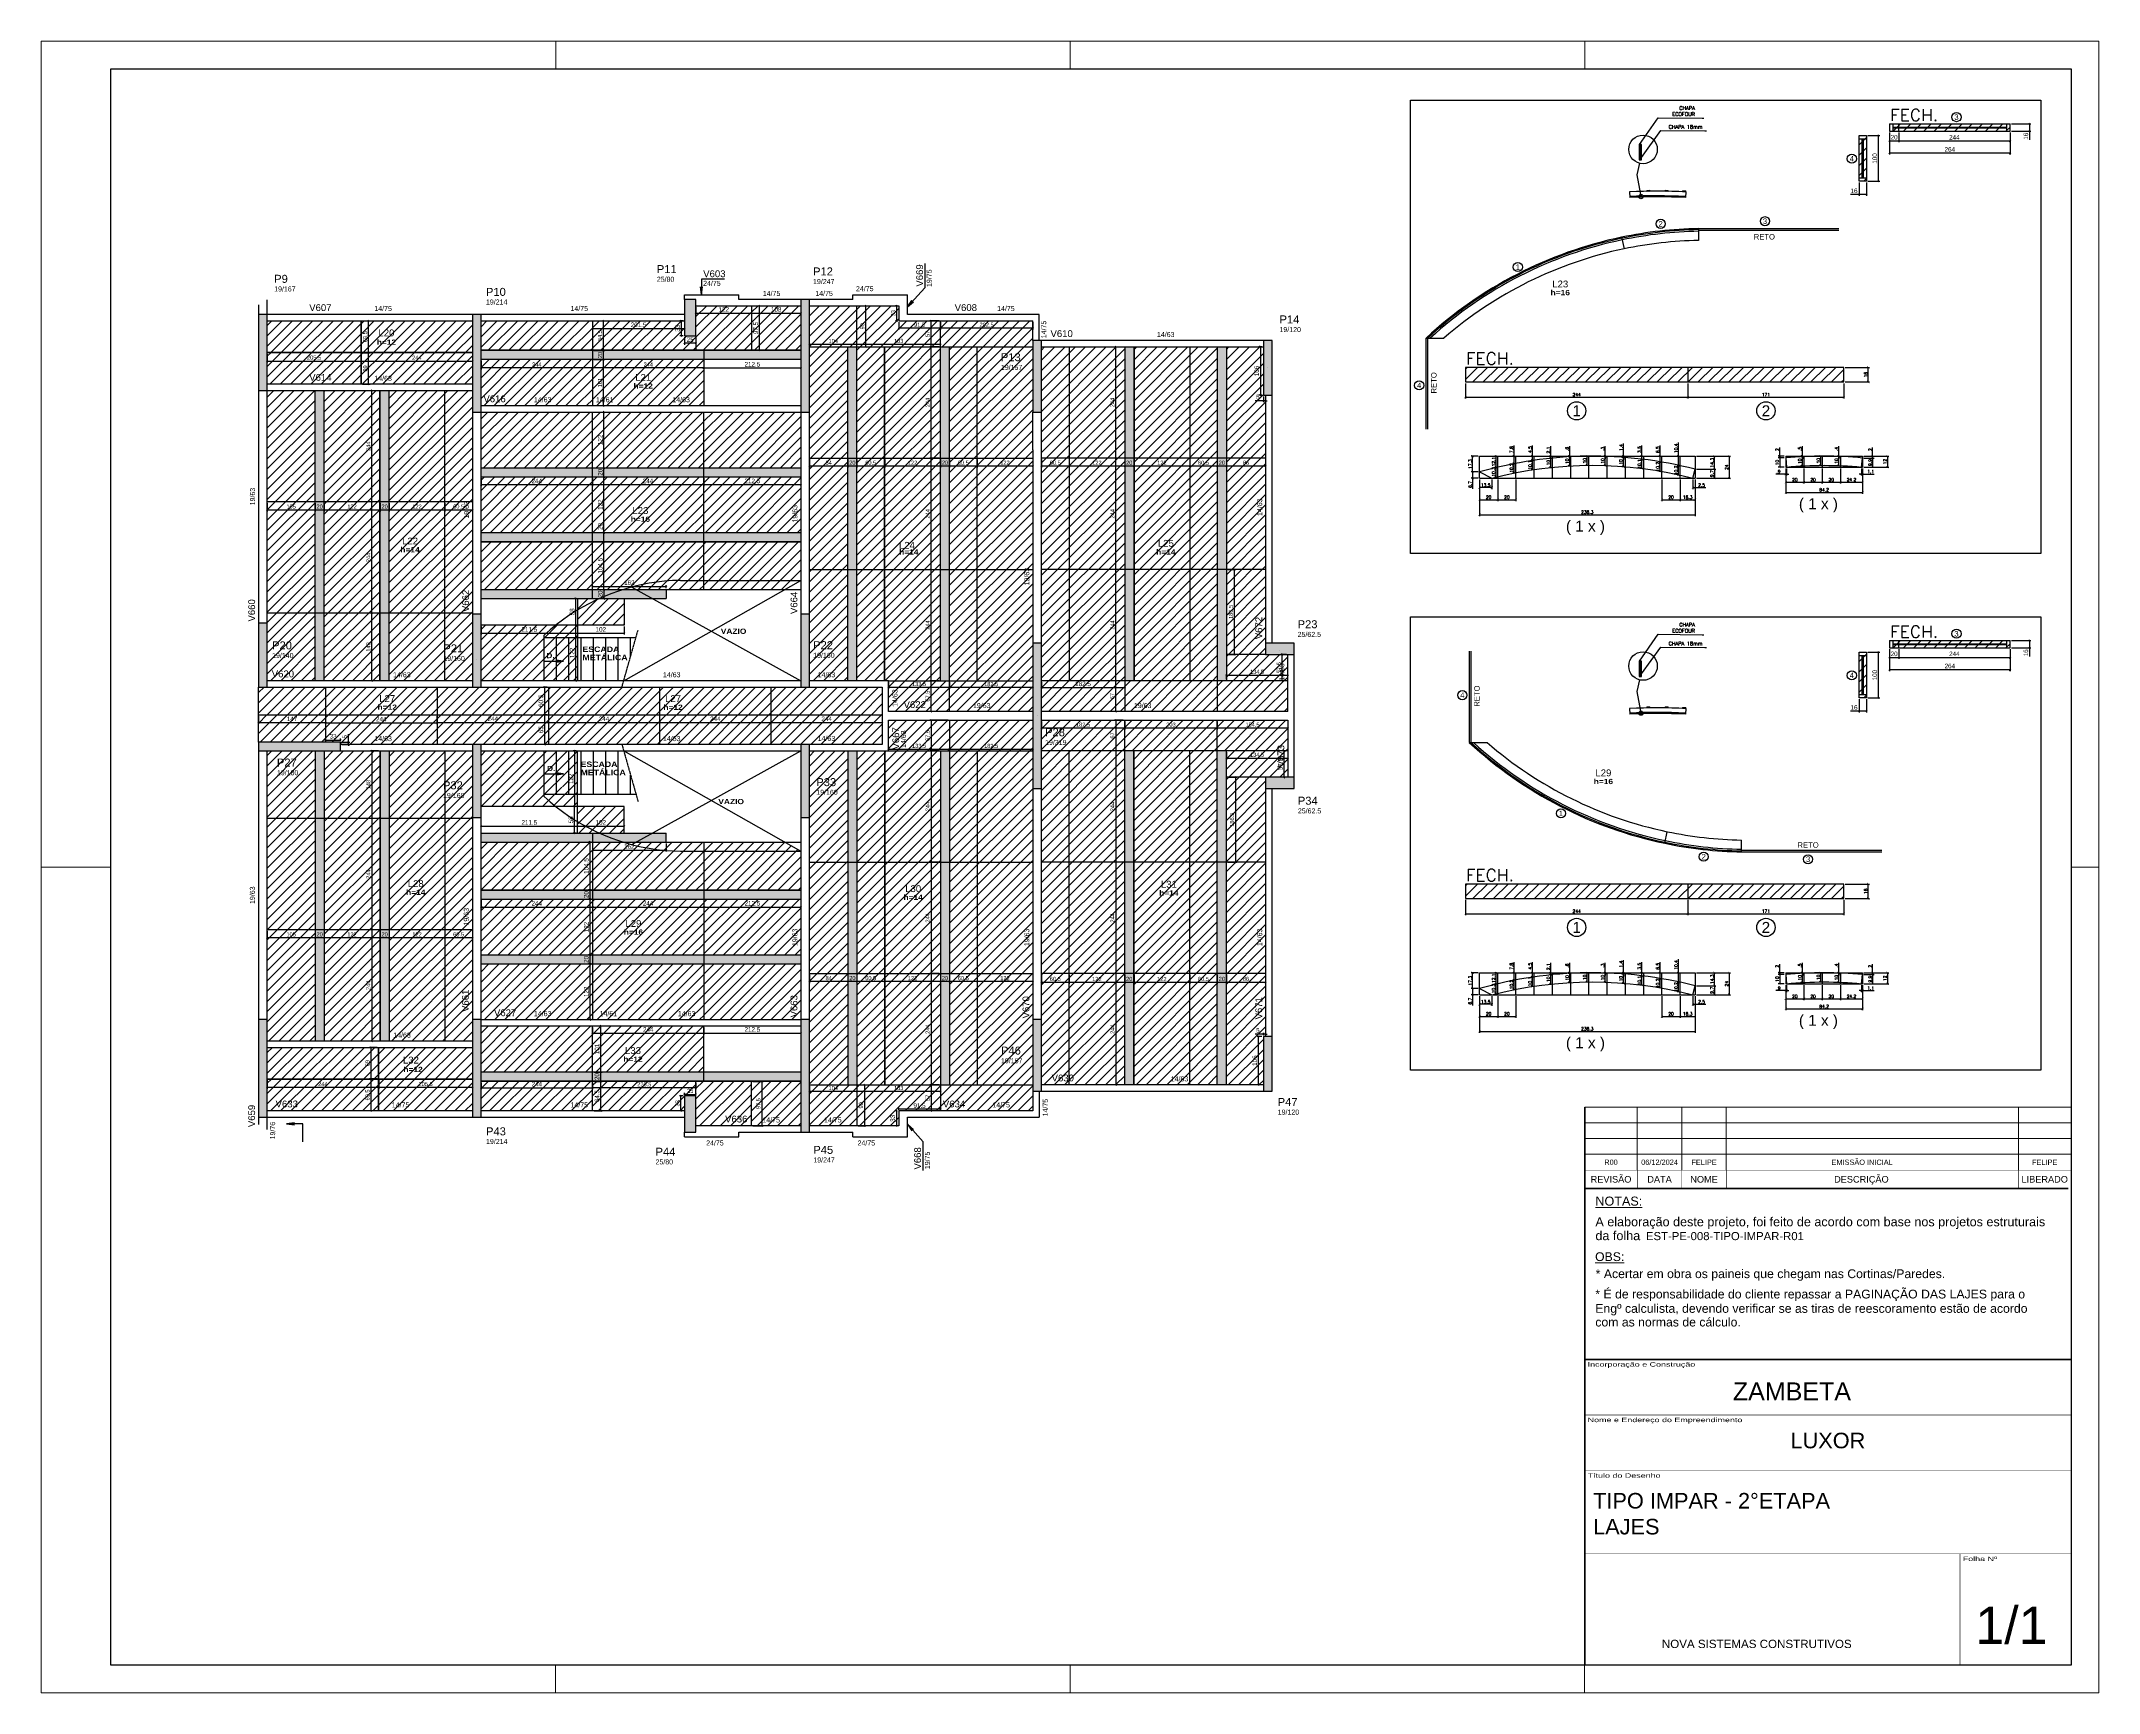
# Model space of a CAD drawing. Extents: x 4150 to 8661, y -614 to 3008.
import ezdxf
from ezdxf.enums import TextEntityAlignment as Align

# ---------------------------------------------------------------- set-up
doc = ezdxf.new("R2010")
doc.units = 0
doc.header["$PDMODE"] = 34
for name, pattern in [('ESTILO_TQS_0002', [0.4, 0.1, -0.3]), ('ESTILO_TQS_0006', [0.3, 0.2, -0.1]), ('ESTILO_TQS_0007', [2.1, 1.5, -0.2, 0.2, -0.2])]:
    doc.linetypes.add(name, pattern=pattern)
for name, color, linetype, lineweight in [('CARIMBO', 255, 'Continuous', 9), ('FOLHA', 255, 'Continuous', 5), ('Folhas', 255, 'Continuous', 9), ('Hachura', 251, 'Continuous', 9), ('Madeira', 126, 'Continuous', 18), ('Texto Seção', 7, 'Continuous', 15)]:
    doc.layers.add(name, color=color, linetype=linetype, lineweight=lineweight)
for name, color, linetype in [('COTA', 241, 'Continuous'), ('Cota Seção (2x)', 4, 'Continuous'), ('MTH-230', 1, 'Continuous'), ('MTH-COTAS7', 31, 'Continuous'), ('MTH-DIM-PILAR', 3, 'Continuous'), ('MTH-DIM-VIGA', 3, 'Continuous'), ('MTH-EIXO-217', 8, 'Continuous'), ('MTH-FACE-VIGA', 7, 'Continuous'), ('MTH-PILAR-SEGUE', 5, 'Continuous'), ('MTH-SOMBRA25', 253, 'Continuous'), ('MTH-TIT1-PILAR', 5, 'Continuous'), ('MTH-TIT1-VIGA', 5, 'Continuous'), ('MTH-TXT-NEGRITO', 5, 'Continuous'), ('MTH-VIGA-INVERTIDA', 7, 'ESTILO_TQS_0002'), ('Painéis', 200, 'Continuous'), ('Romaneio', 10, 'Continuous'), ('SARR_2.2x7', 40, 'Continuous')]:
    doc.layers.add(name, color=color, linetype=linetype)
doc.styles.add('ARIAL', font='arial.ttf')
doc.styles.add('COTA TECNICA', font='techl___.ttf', dxfattribs={"height": 10})
doc.styles.add('COTA TECNICA-50', font='techl___.ttf', dxfattribs={"height": 9})
doc.styles.add('REGUA-120', font='ROMANS.shx', dxfattribs={"height": 15})
doc.styles.add('ROMANS', font='romans.shx')
doc.styles.add('Tecnologia', font='')
doc.styles.add('TQS_ARIAL', font='arial.ttf')
doc.styles.add('TQS_ARIAL_BLACK', font='ariblk.ttf')
doc.styles.add('VERDANA', font='verdana.ttf', dxfattribs={"oblique": 15})
doc.styles.get('Tecnologia').set_extended_font_data('Forgotten Futurist')
doc.dimstyles.new('COTA PAINEL-50', dxfattribs={"dimtxt": 9, "dimasz": 3, "dimexe": 3, "dimexo": 3, "dimgap": 3, "dimtad": 1, "dimdec": 1, "dimzin": 12, "dimdsep": 46, "dimtxsty": 'COTA TECNICA-50', "dimblk1": 'OBLIQUE', "dimblk2": 'OBLIQUE', "dimsah": 1, "dimcen": 0.9, "dimclrd": 4, "dimclre": 4, "dimclrt": 240, "dimadec": 1, "dimazin": 3, "dimtfac": 1, "dimtdec": 1, "dimtmove": 0, "dimatfit": 3, "dimfxl": 1, "dimtolj": 1, "dimtzin": 12, "dimarcsym": 0})
doc.dimstyles.new('Cota Seção (2x)', dxfattribs={"dimtxt": 7, "dimasz": 5, "dimexe": 3, "dimexo": 3, "dimgap": 2, "dimtad": 3, "dimdec": 1, "dimlfac": 0.5, "dimzin": 12, "dimdsep": 46, "dimtxsty": 'ROMANS', "dimblk": 'ARCHTICK', "dimcen": 0, "dimclrd": 4, "dimclre": 4, "dimclrt": 1, "dimadec": 1, "dimazin": 3, "dimtfac": 1, "dimtdec": 1, "dimtmove": 0, "dimatfit": 3, "dimldrblk": 'OBLIQUE', "dimfxl": 1, "dimtolj": 1, "dimtzin": 12, "dimarcsym": 0})
doc.dimstyles.new('PAINEL', dxfattribs={"dimtxt": 10, "dimasz": 3, "dimexe": 3, "dimexo": 3, "dimgap": 3, "dimtad": 1, "dimdec": 1, "dimzin": 12, "dimdsep": 46, "dimtxsty": 'COTA TECNICA', "dimblk1": 'OBLIQUE', "dimblk2": 'OBLIQUE', "dimsah": 1, "dimcen": 0.9, "dimclrd": 4, "dimclre": 4, "dimclrt": 240, "dimadec": 1, "dimazin": 3, "dimtfac": 1, "dimtdec": 1, "dimtmove": 0, "dimatfit": 3, "dimfxl": 1, "dimtolj": 1, "dimtzin": 12, "dimarcsym": 0})
pattern_1 = [(45, (-410.075, 0), (-11.22532, 11.22532), [])]

# ---------------------------------------------------------------- blocks, each defined once
blk = doc.blocks.new('Carimbo Laje')
at = {"layer": 'CARIMBO', "color": 30}
for points, const_width in [([(124981.9, 144853.7), (123684.7, 144853.7), (123684.7, 144038.4)], 4.45), ([(123684.7, 144705.5), (124981.9, 144705.5)], 1.48), ([(123684.7, 144557.3), (124981.9, 144557.3)], 1.48), ([(123684.7, 144334.9), (124981.9, 144334.9)], 1.48), ([(124685.4, 144038.4), (124685.4, 144334.9)], 1.48), ([(123684.7, 144038.4), (124981.9, 144038.4)], 1.48)]:
    blk.add_lwpolyline(points, dxfattribs=dict(at, const_width=const_width))
at = {"color": 0, "linetype": 'Continuous', "ltscale": 5, "style": 'ARIAL'}
blk.add_text('NOVA SISTEMAS CONSTRUTIVOS', height=22.118, dxfattribs=at).set_placement((123890.4, 144083.7))
at = {"color": 7, "style": 'ARIAL'}
blk.add_attdef('INCORPORAÇÃO_E_CONTRUÇÃO', text='', height=45.7, dxfattribs=at).set_placement((124364.7, 144777.9), align=Align.MIDDLE_CENTER)
blk.add_attdef('NOME_DA_OBRA', text='', height=41.5, dxfattribs=at).set_placement((124333.3, 144616.6), align=Align.CENTER)
for tag, p in [('PAVIMENTO', (123706.9, 144455.9)), ('TIPO_DE_PROJETO', (123706.9, 144386.8))]:
    blk.add_attdef(tag, p, '', height=41.5, dxfattribs=at)
at = {"color": 7, "style": 'ARIAL', "oblique": 10}
blk.add_attdef('FOLHA_Nº', text='', height=111.2, dxfattribs=at).set_placement((124832.8, 144149.1), align=Align.CENTER)
at = {"layer": 'CARIMBO', "color": 7, "style": 'VERDANA'}
blk.add_attdef('ENDEREÇO', text='', height=14.8, dxfattribs=at).set_placement((124333.3, 144572.1), align=Align.CENTER)
at = {"layer": 'Folhas', "style": 'Tecnologia', "width": 1.5}
for s, p in [('Incorporação e Construção', (123692.5, 144846.3)), ('Nome e Endereço do Empreendimento', (123692.5, 144698.1)), ('Título do Desenho', (123692.5, 144549.8)), ('Folha Nº', (124693.1, 144327.5))]:
    blk.add_text(s, height=11.86, dxfattribs=at).set_placement(p, align=Align.TOP_LEFT)
blk = doc.blocks.new('Revisão Carimbo')
at = {"color": 30}
for p, q in [((0, 155), (925, 155)), ((0, 125), (925, 125)), ((100, 35), (100, 155)), ((184.66, 35), (184.66, 155)), ((269.32, 35), (269.32, 155)), ((825, 35), (825, 155)), ((0, 95), (925, 95)), ((0, 65), (925, 65))]:
    blk.add_line(p, q, dxfattribs=at)
for points, const_width in [([(0, 0), (0, 155)], 3), ([(0, 0), (920, 0)], 3), ([(0, 35), (925, 35)], 1), ([(100, 35), (100, 0)], 1), ([(184.66, 35), (184.66, 0)], 1), ([(269.32, 35), (269.32, 0)], 1), ([(825, 35), (825, 0)], 1)]:
    blk.add_lwpolyline(points, dxfattribs=dict(at, const_width=const_width))
at = {"color": 7, "style": 'ARIAL'}
for s, p in [('REVISÃO', (50, 17.5)), ('DATA', (142.33, 17.5)), ('NOME', (226.99, 17.5)), ('DESCRIÇÃO', (526.27, 17.5)), ('LIBERADO', (875, 17.5))]:
    blk.add_text(s, height=12.5, dxfattribs=at).set_placement(p, align=Align.MIDDLE_CENTER)
at = {"layer": 'CARIMBO', "color": 7, "style": 'ARIAL'}
for tag, p in [('REVISÃO_03', (50, 140)), ('REVISÃO_02', (50, 110)), ('DATA', (142.33, 140)), ('NOME', (226.99, 140)), ('LIBERADO', (875, 140)), ('REVISÃO_01', (50, 80)), ('DATA', (142.33, 110)), ('DATA', (142.33, 80)), ('NOME', (226.99, 110)), ('NOME', (226.99, 80)), ('LIBERADO', (875, 110)), ('LIBERADO', (875, 80)), ('REVISÃO_00', (50, 50)), ('DATA', (142.33, 50)), ('NOME', (226.99, 50)), ('LIBERADO', (875, 50))]:
    blk.add_attdef(tag, text='', height=10, dxfattribs=at).set_placement(p, align=Align.MIDDLE_CENTER)
for p in [(279.32, 140), (279.32, 110), (279.32, 80), (279.32, 50)]:
    blk.add_attdef('DESCRIÇÃO', text='', height=10, dxfattribs=at).set_placement(p, align=Align.MIDDLE_LEFT)
blk = doc.blocks.new('_Oblique')
at = {"color": 0, "linetype": 'ByBlock', "lineweight": -2}
blk.add_line((-0.5, -0.5), (0.5, 0.5), dxfattribs=at)
blk = doc.blocks.new('_ArchTick')
at = {"color": 0, "linetype": 'ByBlock', "const_width": 0.15}
blk.add_lwpolyline([(-0.5, -0.5), (0.5, 0.5)], dxfattribs=at)
blk = doc.blocks.new('*D756')
at = {"layer": 'COTA', "color": 4, "lineweight": -2, "transparency": 16777216}
for p, q in [((7272.6, 2257.4), (7272.6, 2224.2)), ((7760.6, 2257.4), (7760.6, 2224.2)), ((7272.6, 2227.2), (7760.6, 2227.2))]:
    blk.add_line(p, q, dxfattribs=at)
at = {"layer": 'Defpoints', "color": 0, "transparency": 16777216}
for p in [(7272.6, 2260.4), (7760.6, 2260.4), (7760.6, 2227.2)]:
    blk.add_point(p, dxfattribs=at)
at = {"layer": 'COTA', "color": 4, "lineweight": -2, "transparency": 16777216, "xscale": 5, "yscale": 5, "zscale": 5, "rotation": 180}
blk.add_blockref('_ArchTick', (7272.6, 2227.2), dxfattribs=at)
at = {"layer": 'COTA', "color": 4, "lineweight": -2, "transparency": 16777216, "xscale": 5, "yscale": 5, "zscale": 5}
blk.add_blockref('_ArchTick', (7760.6, 2227.2), dxfattribs=at)
at = {"layer": 'COTA', "color": 1, "transparency": 16777216, "insert": (7516.6, 2232.7), "char_height": 7, "attachment_point": 5, "style": 'ROMANS'}
blk.add_mtext('\\A1;244', dxfattribs=at)
blk = doc.blocks.new('*D950')
at = {"layer": 'COTA', "color": 4, "lineweight": -2, "transparency": 16777216}
for p, q in [((7760.6, 2257.4), (7760.6, 2224.2)), ((8102.6, 2257.4), (8102.6, 2224.2)), ((7760.6, 2227.2), (8102.6, 2227.2))]:
    blk.add_line(p, q, dxfattribs=at)
at = {"layer": 'Defpoints', "color": 0, "transparency": 16777216}
for p in [(7760.6, 2260.4), (8102.6, 2260.4), (8102.6, 2227.2)]:
    blk.add_point(p, dxfattribs=at)
at = {"layer": 'COTA', "color": 4, "lineweight": -2, "transparency": 16777216, "xscale": 5, "yscale": 5, "zscale": 5, "rotation": 180}
blk.add_blockref('_ArchTick', (7760.6, 2227.2), dxfattribs=at)
at = {"layer": 'COTA', "color": 4, "lineweight": -2, "transparency": 16777216, "xscale": 5, "yscale": 5, "zscale": 5}
blk.add_blockref('_ArchTick', (8102.6, 2227.2), dxfattribs=at)
at = {"layer": 'COTA', "color": 1, "transparency": 16777216, "insert": (7931.6, 2232.7), "char_height": 7, "attachment_point": 5, "style": 'ROMANS'}
blk.add_mtext('\\A1;171', dxfattribs=at)
blk = doc.blocks.new('*D951')
at = {"layer": 'COTA', "color": 4, "lineweight": -2, "transparency": 16777216}
for p, q in [((8105.6, 2292.4), (8158.7, 2292.4)), ((8105.6, 2260.4), (8158.7, 2260.4)), ((8155.7, 2260.4), (8155.7, 2292.4))]:
    blk.add_line(p, q, dxfattribs=at)
at = {"layer": 'Defpoints', "color": 0, "transparency": 16777216}
for p in [(8102.6, 2292.4), (8102.6, 2260.4), (8155.7, 2292.4)]:
    blk.add_point(p, dxfattribs=at)
at = {"layer": 'COTA', "color": 4, "lineweight": -2, "transparency": 16777216, "xscale": 5, "yscale": 5, "zscale": 5}
for p, rotation in [((8155.7, 2292.4), 90), ((8155.7, 2260.4), 270)]:
    blk.add_blockref('_ArchTick', p, dxfattribs=dict(at, rotation=rotation))
at = {"layer": 'COTA', "color": 1, "transparency": 16777216, "insert": (8150.2, 2276.4), "char_height": 7, "attachment_point": 5, "rotation": 90, "style": 'ROMANS'}
blk.add_mtext('\\A1;16', dxfattribs=at)
blk = doc.blocks.new('*D954')
at = {"layer": 'COTA', "color": 4, "lineweight": -2, "transparency": 16777216}
for p, q in [((8154.8, 2800.5), (8181.3, 2800.5)), ((8178.3, 2700.5), (8178.3, 2800.5)), ((8154.8, 2700.5), (8181.3, 2700.5))]:
    blk.add_line(p, q, dxfattribs=at)
at = {"layer": 'Defpoints', "color": 0, "transparency": 16777216}
for p in [(8151.8, 2800.5), (8178.3, 2800.5), (8151.8, 2700.5)]:
    blk.add_point(p, dxfattribs=at)
at = {"layer": 'COTA', "color": 4, "lineweight": -2, "transparency": 16777216, "xscale": 3, "yscale": 3, "zscale": 3}
for p, rotation in [((8178.3, 2800.5), 90), ((8178.3, 2700.5), 270)]:
    blk.add_blockref('_Oblique', p, dxfattribs=dict(at, rotation=rotation))
at = {"layer": 'COTA', "color": 240, "transparency": 16777216, "insert": (8170.2, 2750.5), "char_height": 10, "attachment_point": 5, "rotation": 90, "style": 'COTA TECNICA'}
blk.add_mtext('\\A1;100', dxfattribs=at)
blk = doc.blocks.new('*D955')
at = {"layer": 'COTA', "color": 4, "lineweight": -2, "transparency": 16777216}
for p, q in [((8135.8, 2671.4), (8116.8, 2671.4)), ((8135.8, 2697.5), (8135.8, 2668.4)), ((8151.8, 2671.4), (8135.8, 2671.4)), ((8151.8, 2697.5), (8151.8, 2668.4))]:
    blk.add_line(p, q, dxfattribs=at)
at = {"layer": 'Defpoints', "color": 0, "transparency": 16777216}
for p in [(8135.8, 2700.5), (8135.8, 2671.4), (8151.8, 2700.5)]:
    blk.add_point(p, dxfattribs=at)
at = {"layer": 'COTA', "color": 4, "lineweight": -2, "transparency": 16777216, "xscale": 3, "yscale": 3, "zscale": 3, "rotation": 180}
blk.add_blockref('_Oblique', (8135.8, 2671.4), dxfattribs=at)
at = {"layer": 'COTA', "color": 4, "lineweight": -2, "transparency": 16777216, "xscale": 3, "yscale": 3, "zscale": 3}
blk.add_blockref('_Oblique', (8151.8, 2671.4), dxfattribs=at)
at = {"layer": 'COTA', "color": 240, "transparency": 16777216, "insert": (8124.8, 2679.5), "char_height": 10, "attachment_point": 5, "style": 'COTA TECNICA'}
blk.add_mtext('\\A1;16', dxfattribs=at)
blk = doc.blocks.new('*D956')
at = {"layer": 'COTA', "color": 4, "lineweight": -2, "transparency": 16777216}
for p, q in [((8202.7, 2807.3), (8202.7, 2759.2)), ((8466.7, 2807.3), (8466.7, 2759.2)), ((8466.7, 2762.2), (8202.7, 2762.2))]:
    blk.add_line(p, q, dxfattribs=at)
at = {"layer": 'Defpoints', "color": 0, "transparency": 16777216}
for p in [(8202.7, 2810.3), (8466.7, 2810.3), (8202.7, 2762.2)]:
    blk.add_point(p, dxfattribs=at)
at = {"layer": 'COTA', "color": 4, "lineweight": -2, "transparency": 16777216, "xscale": 3, "yscale": 3, "zscale": 3, "rotation": 180}
blk.add_blockref('_Oblique', (8202.7, 2762.2), dxfattribs=at)
at = {"layer": 'COTA', "color": 4, "lineweight": -2, "transparency": 16777216, "xscale": 3, "yscale": 3, "zscale": 3}
blk.add_blockref('_Oblique', (8466.7, 2762.2), dxfattribs=at)
at = {"layer": 'COTA', "color": 240, "transparency": 16777216, "insert": (8334.7, 2770.3), "char_height": 10, "attachment_point": 5, "style": 'COTA TECNICA'}
blk.add_mtext('\\A1;264', dxfattribs=at)
blk = doc.blocks.new('*D957')
at = {"layer": 'COTA', "color": 4, "lineweight": -2, "transparency": 16777216}
for p, q in [((8469.7, 2826.3), (8512.6, 2826.3)), ((8469.7, 2810.3), (8512.6, 2810.3)), ((8509.6, 2826.3), (8509.6, 2810.3)), ((8509.6, 2810.3), (8509.6, 2791.2))]:
    blk.add_line(p, q, dxfattribs=at)
at = {"layer": 'Defpoints', "color": 0, "transparency": 16777216}
for p in [(8466.7, 2826.3), (8466.7, 2810.3), (8509.6, 2810.3)]:
    blk.add_point(p, dxfattribs=at)
at = {"layer": 'COTA', "color": 4, "lineweight": -2, "transparency": 16777216, "xscale": 3, "yscale": 3, "zscale": 3}
for p, rotation in [((8509.6, 2826.3), 90), ((8509.6, 2810.3), 270)]:
    blk.add_blockref('_Oblique', p, dxfattribs=dict(at, rotation=rotation))
at = {"layer": 'COTA', "color": 240, "transparency": 16777216, "insert": (8501.5, 2799.2), "char_height": 10, "attachment_point": 5, "rotation": 90, "style": 'COTA TECNICA'}
blk.add_mtext('\\A1;16', dxfattribs=at)
blk = doc.blocks.new('*D958')
at = {"layer": 'COTA', "color": 4, "lineweight": -2, "transparency": 16777216}
for p, q in [((8202.7, 2807.3), (8202.7, 2785.9)), ((8222.7, 2807.3), (8222.7, 2785.9)), ((8202.7, 2788.9), (8222.7, 2788.9))]:
    blk.add_line(p, q, dxfattribs=at)
at = {"layer": 'Defpoints', "color": 0, "transparency": 16777216}
for p in [(8202.7, 2810.3), (8222.7, 2810.3), (8222.7, 2788.9)]:
    blk.add_point(p, dxfattribs=at)
at = {"layer": 'COTA', "color": 4, "lineweight": -2, "transparency": 16777216, "xscale": 3, "yscale": 3, "zscale": 3, "rotation": 180}
blk.add_blockref('_Oblique', (8202.7, 2788.9), dxfattribs=at)
at = {"layer": 'COTA', "color": 4, "lineweight": -2, "transparency": 16777216, "xscale": 3, "yscale": 3, "zscale": 3}
blk.add_blockref('_Oblique', (8222.7, 2788.9), dxfattribs=at)
at = {"layer": 'COTA', "color": 240, "transparency": 16777216, "insert": (8212.7, 2797), "char_height": 10, "attachment_point": 5, "style": 'COTA TECNICA'}
blk.add_mtext('\\A1;20', dxfattribs=at)
blk = doc.blocks.new('*D959')
at = {"layer": 'COTA', "color": 4, "lineweight": -2, "transparency": 16777216}
for p, q in [((8222.7, 2807.3), (8222.7, 2785.9)), ((8466.7, 2807.3), (8466.7, 2785.9)), ((8222.7, 2788.9), (8466.7, 2788.9))]:
    blk.add_line(p, q, dxfattribs=at)
at = {"layer": 'Defpoints', "color": 0, "transparency": 16777216}
for p in [(8222.7, 2810.3), (8466.7, 2810.3), (8466.7, 2788.9)]:
    blk.add_point(p, dxfattribs=at)
at = {"layer": 'COTA', "color": 4, "lineweight": -2, "transparency": 16777216, "xscale": 3, "yscale": 3, "zscale": 3, "rotation": 180}
blk.add_blockref('_Oblique', (8222.7, 2788.9), dxfattribs=at)
at = {"layer": 'COTA', "color": 4, "lineweight": -2, "transparency": 16777216, "xscale": 3, "yscale": 3, "zscale": 3}
blk.add_blockref('_Oblique', (8466.7, 2788.9), dxfattribs=at)
at = {"layer": 'COTA', "color": 240, "transparency": 16777216, "insert": (8344.7, 2796.9), "char_height": 10, "attachment_point": 5, "style": 'COTA TECNICA'}
blk.add_mtext('\\A1;244', dxfattribs=at)
blk = doc.blocks.new('*D960')
at = {"layer": 'COTA', "color": 4, "lineweight": -2, "transparency": 16777216}
for p, q in [((7303.6, 2046.7), (7303.6, 1966.4)), ((7776.1, 2046.7), (7776.1, 1966.4)), ((7303.6, 1969.4), (7776.1, 1969.4))]:
    blk.add_line(p, q, dxfattribs=at)
at = {"layer": 'Defpoints', "color": 0, "transparency": 16777216}
for p in [(7303.6, 2049.7), (7776.1, 2049.7), (7776.1, 1969.4)]:
    blk.add_point(p, dxfattribs=at)
at = {"layer": 'COTA', "color": 4, "lineweight": -2, "transparency": 16777216, "xscale": 5, "yscale": 5, "zscale": 5, "rotation": 180}
blk.add_blockref('_ArchTick', (7303.6, 1969.4), dxfattribs=at)
at = {"layer": 'COTA', "color": 4, "lineweight": -2, "transparency": 16777216, "xscale": 5, "yscale": 5, "zscale": 5}
blk.add_blockref('_ArchTick', (7776.1, 1969.4), dxfattribs=at)
at = {"layer": 'COTA', "color": 1, "transparency": 16777216, "insert": (7539.9, 1974.9), "char_height": 7, "attachment_point": 5, "style": 'ROMANS'}
blk.add_mtext('\\A1;236.3', dxfattribs=at)
blk = doc.blocks.new('*D961')
at = {"layer": 'COTA', "color": 4, "lineweight": -2, "transparency": 16777216}
for p, q in [((7300.6, 2063.1), (7285.6, 2063.1)), ((7300.6, 2049.7), (7285.6, 2049.7)), ((7288.6, 2063.1), (7288.6, 2049.7)), ((7288.6, 2049.7), (7288.6, 2026.4))]:
    blk.add_line(p, q, dxfattribs=at)
at = {"layer": 'Defpoints', "color": 0, "transparency": 16777216}
for p in [(7288.6, 2049.7), (7303.6, 2063.1), (7303.6, 2049.7)]:
    blk.add_point(p, dxfattribs=at)
at = {"layer": 'COTA', "color": 4, "lineweight": -2, "transparency": 16777216, "xscale": 5, "yscale": 5, "zscale": 5}
for p, rotation in [((7288.6, 2063.1), 90), ((7288.6, 2049.7), 270)]:
    blk.add_blockref('_ArchTick', p, dxfattribs=dict(at, rotation=rotation))
at = {"layer": 'COTA', "color": 1, "transparency": 16777216, "insert": (7283.1, 2035.5), "char_height": 7, "attachment_point": 5, "rotation": 90, "style": 'ROMANS'}
blk.add_mtext('\\A1;6.7', dxfattribs=at)
blk = doc.blocks.new('*D962')
at = {"layer": 'COTA', "color": 4, "lineweight": -2, "transparency": 16777216}
for p, q in [((7300.6, 2097.7), (7285.6, 2097.7)), ((7288.6, 2063.1), (7288.6, 2097.7)), ((7300.6, 2063.1), (7285.6, 2063.1))]:
    blk.add_line(p, q, dxfattribs=at)
at = {"layer": 'Defpoints', "color": 0, "transparency": 16777216}
for p in [(7288.6, 2097.7), (7303.6, 2097.7), (7303.6, 2063.1)]:
    blk.add_point(p, dxfattribs=at)
at = {"layer": 'COTA', "color": 4, "lineweight": -2, "transparency": 16777216, "xscale": 5, "yscale": 5, "zscale": 5}
for p, rotation in [((7288.6, 2097.7), 90), ((7288.6, 2063.1), 270)]:
    blk.add_blockref('_ArchTick', p, dxfattribs=dict(at, rotation=rotation))
at = {"layer": 'COTA', "color": 1, "transparency": 16777216, "insert": (7283.1, 2080.4), "char_height": 7, "attachment_point": 5, "rotation": 90, "style": 'ROMANS'}
blk.add_mtext('\\A1;17.3', dxfattribs=at)
blk = doc.blocks.new('*D963')
at = {"layer": 'COTA', "color": 4, "lineweight": -2, "transparency": 16777216}
for p, q in [((7303.6, 2046.7), (7303.6, 2025.7)), ((7330.6, 2046.7), (7330.6, 2025.7)), ((7330.6, 2028.7), (7303.6, 2028.7))]:
    blk.add_line(p, q, dxfattribs=at)
at = {"layer": 'Defpoints', "color": 0, "transparency": 16777216}
for p in [(7303.6, 2049.7), (7330.6, 2049.7), (7303.6, 2028.7)]:
    blk.add_point(p, dxfattribs=at)
at = {"layer": 'COTA', "color": 4, "lineweight": -2, "transparency": 16777216, "xscale": 5, "yscale": 5, "zscale": 5, "rotation": 180}
blk.add_blockref('_ArchTick', (7303.6, 2028.7), dxfattribs=at)
at = {"layer": 'COTA', "color": 4, "lineweight": -2, "transparency": 16777216, "xscale": 5, "yscale": 5, "zscale": 5}
blk.add_blockref('_ArchTick', (7330.6, 2028.7), dxfattribs=at)
at = {"layer": 'COTA', "color": 1, "transparency": 16777216, "insert": (7317.1, 2034.2), "char_height": 7, "attachment_point": 5, "style": 'ROMANS'}
blk.add_mtext('\\A1;13.5', dxfattribs=at)
blk = doc.blocks.new('*D964')
at = {"layer": 'COTA', "color": 4, "lineweight": -2, "transparency": 16777216}
for p, q in [((7303.6, 2046.7), (7303.6, 1999.2)), ((7343.6, 2046.7), (7343.6, 1999.2)), ((7303.6, 2002.2), (7343.6, 2002.2))]:
    blk.add_line(p, q, dxfattribs=at)
at = {"layer": 'Defpoints', "color": 0, "transparency": 16777216}
for p in [(7303.6, 2049.7), (7343.6, 2049.7), (7343.6, 2002.2)]:
    blk.add_point(p, dxfattribs=at)
at = {"layer": 'COTA', "color": 4, "lineweight": -2, "transparency": 16777216, "xscale": 5, "yscale": 5, "zscale": 5, "rotation": 180}
blk.add_blockref('_ArchTick', (7303.6, 2002.2), dxfattribs=at)
at = {"layer": 'COTA', "color": 4, "lineweight": -2, "transparency": 16777216, "xscale": 5, "yscale": 5, "zscale": 5}
blk.add_blockref('_ArchTick', (7343.6, 2002.2), dxfattribs=at)
at = {"layer": 'COTA', "color": 1, "transparency": 16777216, "insert": (7323.6, 2007.7), "char_height": 7, "attachment_point": 5, "style": 'ROMANS'}
blk.add_mtext('\\A1;20', dxfattribs=at)
blk = doc.blocks.new('*D965')
at = {"layer": 'COTA', "color": 4, "lineweight": -2, "transparency": 16777216}
for p, q in [((7343.6, 2046.7), (7343.6, 1999.2)), ((7383.6, 2046.7), (7383.6, 1999.2)), ((7343.6, 2002.2), (7383.6, 2002.2))]:
    blk.add_line(p, q, dxfattribs=at)
at = {"layer": 'Defpoints', "color": 0, "transparency": 16777216}
for p in [(7343.6, 2049.7), (7383.6, 2049.7), (7383.6, 2002.2)]:
    blk.add_point(p, dxfattribs=at)
at = {"layer": 'COTA', "color": 4, "lineweight": -2, "transparency": 16777216, "xscale": 5, "yscale": 5, "zscale": 5, "rotation": 180}
blk.add_blockref('_ArchTick', (7343.6, 2002.2), dxfattribs=at)
at = {"layer": 'COTA', "color": 4, "lineweight": -2, "transparency": 16777216, "xscale": 5, "yscale": 5, "zscale": 5}
blk.add_blockref('_ArchTick', (7383.6, 2002.2), dxfattribs=at)
at = {"layer": 'COTA', "color": 1, "transparency": 16777216, "insert": (7363.6, 2007.7), "char_height": 7, "attachment_point": 5, "style": 'ROMANS'}
blk.add_mtext('\\A1;20', dxfattribs=at)
blk = doc.blocks.new('*D966')
at = {"layer": 'COTA', "color": 4, "lineweight": -2, "transparency": 16777216}
for p, q in [((7703.6, 2046.7), (7703.6, 1999.2)), ((7743.6, 2046.7), (7743.6, 1999.2)), ((7703.6, 2002.2), (7743.6, 2002.2))]:
    blk.add_line(p, q, dxfattribs=at)
at = {"layer": 'Defpoints', "color": 0, "transparency": 16777216}
for p in [(7703.6, 2049.7), (7743.6, 2049.7), (7743.6, 2002.2)]:
    blk.add_point(p, dxfattribs=at)
at = {"layer": 'COTA', "color": 4, "lineweight": -2, "transparency": 16777216, "xscale": 5, "yscale": 5, "zscale": 5, "rotation": 180}
blk.add_blockref('_ArchTick', (7703.6, 2002.2), dxfattribs=at)
at = {"layer": 'COTA', "color": 4, "lineweight": -2, "transparency": 16777216, "xscale": 5, "yscale": 5, "zscale": 5}
blk.add_blockref('_ArchTick', (7743.6, 2002.2), dxfattribs=at)
at = {"layer": 'COTA', "color": 1, "transparency": 16777216, "insert": (7723.6, 2007.7), "char_height": 7, "attachment_point": 5, "style": 'ROMANS'}
blk.add_mtext('\\A1;20', dxfattribs=at)
blk = doc.blocks.new('*D967')
at = {"layer": 'COTA', "color": 4, "lineweight": -2, "transparency": 16777216}
for p, q in [((7743.6, 2046.7), (7743.6, 1999.2)), ((7776.1, 2046.7), (7776.1, 1999.2)), ((7743.6, 2002.2), (7776.1, 2002.2))]:
    blk.add_line(p, q, dxfattribs=at)
at = {"layer": 'Defpoints', "color": 0, "transparency": 16777216}
for p in [(7743.6, 2049.7), (7776.1, 2049.7), (7776.1, 2002.2)]:
    blk.add_point(p, dxfattribs=at)
at = {"layer": 'COTA', "color": 4, "lineweight": -2, "transparency": 16777216, "xscale": 5, "yscale": 5, "zscale": 5, "rotation": 180}
blk.add_blockref('_ArchTick', (7743.6, 2002.2), dxfattribs=at)
at = {"layer": 'COTA', "color": 4, "lineweight": -2, "transparency": 16777216, "xscale": 5, "yscale": 5, "zscale": 5}
blk.add_blockref('_ArchTick', (7776.1, 2002.2), dxfattribs=at)
at = {"layer": 'COTA', "color": 1, "transparency": 16777216, "insert": (7759.9, 2007.7), "char_height": 7, "attachment_point": 5, "style": 'ROMANS'}
blk.add_mtext('\\A1;16.3', dxfattribs=at)
blk = doc.blocks.new('*D968')
at = {"layer": 'COTA', "color": 4, "lineweight": -2, "transparency": 16777216}
for p, q in [((7771.1, 2046.7), (7771.1, 2025.7)), ((7776.1, 2046.7), (7776.1, 2025.7)), ((7771.1, 2028.7), (7776.1, 2028.7)), ((7776.1, 2028.7), (7799.8, 2028.7))]:
    blk.add_line(p, q, dxfattribs=at)
at = {"layer": 'Defpoints', "color": 0, "transparency": 16777216}
for p in [(7771.1, 2049.7), (7776.1, 2049.7), (7776.1, 2028.7)]:
    blk.add_point(p, dxfattribs=at)
at = {"layer": 'COTA', "color": 4, "lineweight": -2, "transparency": 16777216, "xscale": 5, "yscale": 5, "zscale": 5, "rotation": 180}
blk.add_blockref('_ArchTick', (7771.1, 2028.7), dxfattribs=at)
at = {"layer": 'COTA', "color": 4, "lineweight": -2, "transparency": 16777216, "xscale": 5, "yscale": 5, "zscale": 5}
blk.add_blockref('_ArchTick', (7776.1, 2028.7), dxfattribs=at)
at = {"layer": 'COTA', "color": 1, "transparency": 16777216, "insert": (7790.5, 2034.2), "char_height": 7, "attachment_point": 5, "style": 'ROMANS'}
blk.add_mtext('\\A1;2.5', dxfattribs=at)
blk = doc.blocks.new('*D969')
at = {"layer": 'COTA', "color": 4, "lineweight": -2, "transparency": 16777216}
for p, q in [((7779.1, 2069.1), (7821.9, 2069.1)), ((7779.1, 2049.7), (7821.9, 2049.7)), ((7818.9, 2069.1), (7818.9, 2049.7))]:
    blk.add_line(p, q, dxfattribs=at)
at = {"layer": 'Defpoints', "color": 0, "transparency": 16777216}
for p in [(7776.1, 2069.1), (7776.1, 2049.7), (7818.9, 2049.7)]:
    blk.add_point(p, dxfattribs=at)
at = {"layer": 'COTA', "color": 4, "lineweight": -2, "transparency": 16777216, "xscale": 5, "yscale": 5, "zscale": 5}
for p, rotation in [((7818.9, 2069.1), 90), ((7818.9, 2049.7), 270)]:
    blk.add_blockref('_ArchTick', p, dxfattribs=dict(at, rotation=rotation))
at = {"layer": 'COTA', "color": 1, "transparency": 16777216, "insert": (7813.4, 2059.4), "char_height": 7, "attachment_point": 5, "rotation": 90, "style": 'ROMANS'}
blk.add_mtext('\\A1;9.7', dxfattribs=at)
blk = doc.blocks.new('*D970')
at = {"layer": 'COTA', "color": 4, "lineweight": -2, "transparency": 16777216}
for p, q in [((7779.1, 2097.7), (7821.9, 2097.7)), ((7818.9, 2069.1), (7818.9, 2097.7)), ((7779.1, 2069.1), (7821.9, 2069.1))]:
    blk.add_line(p, q, dxfattribs=at)
at = {"layer": 'Defpoints', "color": 0, "transparency": 16777216}
for p in [(7776.1, 2097.7), (7818.9, 2097.7), (7776.1, 2069.1)]:
    blk.add_point(p, dxfattribs=at)
at = {"layer": 'COTA', "color": 4, "lineweight": -2, "transparency": 16777216, "xscale": 5, "yscale": 5, "zscale": 5}
for p, rotation in [((7818.9, 2097.7), 90), ((7818.9, 2069.1), 270)]:
    blk.add_blockref('_ArchTick', p, dxfattribs=dict(at, rotation=rotation))
at = {"layer": 'COTA', "color": 1, "transparency": 16777216, "insert": (7813.4, 2083.4), "char_height": 7, "attachment_point": 5, "rotation": 90, "style": 'ROMANS'}
blk.add_mtext('\\A1;14.3', dxfattribs=at)
blk = doc.blocks.new('*D971')
at = {"layer": 'COTA', "color": 4, "lineweight": -2, "transparency": 16777216}
for p, q in [((7779.1, 2097.7), (7853.9, 2097.7)), ((7850.9, 2097.7), (7850.9, 2049.7)), ((7779.1, 2049.7), (7853.9, 2049.7))]:
    blk.add_line(p, q, dxfattribs=at)
at = {"layer": 'Defpoints', "color": 0, "transparency": 16777216}
for p in [(7776.1, 2097.7), (7776.1, 2049.7), (7850.9, 2049.7)]:
    blk.add_point(p, dxfattribs=at)
at = {"layer": 'COTA', "color": 4, "lineweight": -2, "transparency": 16777216, "xscale": 5, "yscale": 5, "zscale": 5}
for p, rotation in [((7850.9, 2097.7), 90), ((7850.9, 2049.7), 270)]:
    blk.add_blockref('_ArchTick', p, dxfattribs=dict(at, rotation=rotation))
at = {"layer": 'COTA', "color": 1, "transparency": 16777216, "insert": (7845.4, 2073.7), "char_height": 7, "attachment_point": 5, "rotation": 90, "style": 'ROMANS'}
blk.add_mtext('\\A1;24', dxfattribs=at)
blk = doc.blocks.new('*D972')
at = {"layer": 'COTA', "color": 4, "lineweight": -2, "transparency": 16777216}
for p, q in [((7340.6, 2073.5), (7337, 2073.5)), ((7340.6, 2053), (7337, 2053)), ((7340, 2053), (7340, 2073.5))]:
    blk.add_line(p, q, dxfattribs=at)
at = {"layer": 'Defpoints', "color": 0, "transparency": 16777216}
for p in [(7340, 2073.5), (7343.6, 2073.5), (7343.6, 2053)]:
    blk.add_point(p, dxfattribs=at)
at = {"layer": 'COTA', "color": 4, "lineweight": -2, "transparency": 16777216, "xscale": 5, "yscale": 5, "zscale": 5}
for p, rotation in [((7340, 2073.5), 90), ((7340, 2053), 270)]:
    blk.add_blockref('_ArchTick', p, dxfattribs=dict(at, rotation=rotation))
at = {"layer": 'COTA', "color": 1, "transparency": 16777216, "insert": (7334.5, 2063.3), "char_height": 7, "attachment_point": 5, "rotation": 90, "style": 'ROMANS'}
blk.add_mtext('\\A1;10.3', dxfattribs=at)
blk = doc.blocks.new('*D973')
at = {"layer": 'COTA', "color": 4, "lineweight": -2, "transparency": 16777216}
for p, q in [((7340.6, 2097.7), (7337, 2097.7)), ((7340, 2073.5), (7340, 2097.7)), ((7340.6, 2073.5), (7337, 2073.5))]:
    blk.add_line(p, q, dxfattribs=at)
at = {"layer": 'Defpoints', "color": 0, "transparency": 16777216}
for p in [(7340, 2097.7), (7343.6, 2097.7), (7343.6, 2073.5)]:
    blk.add_point(p, dxfattribs=at)
at = {"layer": 'COTA', "color": 4, "lineweight": -2, "transparency": 16777216, "xscale": 5, "yscale": 5, "zscale": 5}
for p, rotation in [((7340, 2097.7), 90), ((7340, 2073.5), 270)]:
    blk.add_blockref('_ArchTick', p, dxfattribs=dict(at, rotation=rotation))
at = {"layer": 'COTA', "color": 1, "transparency": 16777216, "insert": (7334.5, 2085.6), "char_height": 7, "attachment_point": 5, "rotation": 90, "style": 'ROMANS'}
blk.add_mtext('\\A1;12.1', dxfattribs=at)
blk = doc.blocks.new('*D974')
at = {"layer": 'COTA', "color": 4, "lineweight": -2, "transparency": 16777216}
for p, q in [((7380.6, 2082.1), (7376.3, 2082.1)), ((7379.3, 2061.7), (7379.3, 2082.1)), ((7380.6, 2061.7), (7376.3, 2061.7))]:
    blk.add_line(p, q, dxfattribs=at)
at = {"layer": 'Defpoints', "color": 0, "transparency": 16777216}
for p in [(7379.3, 2082.1), (7383.6, 2082.1), (7383.6, 2061.7)]:
    blk.add_point(p, dxfattribs=at)
at = {"layer": 'COTA', "color": 4, "lineweight": -2, "transparency": 16777216, "xscale": 5, "yscale": 5, "zscale": 5}
for p, rotation in [((7379.3, 2082.1), 90), ((7379.3, 2061.7), 270)]:
    blk.add_blockref('_ArchTick', p, dxfattribs=dict(at, rotation=rotation))
at = {"layer": 'COTA', "color": 1, "transparency": 16777216, "insert": (7373.8, 2071.9), "char_height": 7, "attachment_point": 5, "rotation": 90, "style": 'ROMANS'}
blk.add_mtext('\\A1;10.2', dxfattribs=at)
blk = doc.blocks.new('*D850')
at = {"layer": 'COTA', "color": 4, "lineweight": -2, "transparency": 16777216}
for p, q in [((7379.3, 2097.7), (7379.3, 2121.4)), ((7380.6, 2097.7), (7376.3, 2097.7)), ((7380.6, 2082.1), (7376.3, 2082.1)), ((7379.3, 2082.1), (7379.3, 2097.7))]:
    blk.add_line(p, q, dxfattribs=at)
at = {"layer": 'Defpoints', "color": 0, "transparency": 16777216}
for p in [(7379.3, 2097.7), (7383.6, 2097.7), (7383.6, 2082.1)]:
    blk.add_point(p, dxfattribs=at)
at = {"layer": 'COTA', "color": 4, "lineweight": -2, "transparency": 16777216, "xscale": 5, "yscale": 5, "zscale": 5}
for p, rotation in [((7379.3, 2097.7), 90), ((7379.3, 2082.1), 270)]:
    blk.add_blockref('_ArchTick', p, dxfattribs=dict(at, rotation=rotation))
at = {"layer": 'COTA', "color": 1, "transparency": 16777216, "insert": (7373.8, 2112.1), "char_height": 7, "attachment_point": 5, "rotation": 90, "style": 'ROMANS'}
blk.add_mtext('\\A1;7.8', dxfattribs=at)
blk = doc.blocks.new('*D851')
at = {"layer": 'COTA', "color": 4, "lineweight": -2, "transparency": 16777216}
for p, q in [((7420.6, 2088.7), (7416.9, 2088.7)), ((7419.9, 2068.5), (7419.9, 2088.7)), ((7420.6, 2068.5), (7416.9, 2068.5))]:
    blk.add_line(p, q, dxfattribs=at)
at = {"layer": 'Defpoints', "color": 0, "transparency": 16777216}
for p in [(7419.9, 2088.7), (7423.6, 2088.7), (7423.6, 2068.5)]:
    blk.add_point(p, dxfattribs=at)
at = {"layer": 'COTA', "color": 4, "lineweight": -2, "transparency": 16777216, "xscale": 5, "yscale": 5, "zscale": 5}
for p, rotation in [((7419.9, 2088.7), 90), ((7419.9, 2068.5), 270)]:
    blk.add_blockref('_ArchTick', p, dxfattribs=dict(at, rotation=rotation))
at = {"layer": 'COTA', "color": 1, "transparency": 16777216, "insert": (7414.4, 2078.6), "char_height": 7, "attachment_point": 5, "rotation": 90, "style": 'ROMANS'}
blk.add_mtext('\\A1;10.1', dxfattribs=at)
blk = doc.blocks.new('*D852')
at = {"layer": 'COTA', "color": 4, "lineweight": -2, "transparency": 16777216}
for p, q in [((7419.9, 2097.7), (7419.9, 2121.4)), ((7420.6, 2097.7), (7416.9, 2097.7)), ((7420.6, 2088.7), (7416.9, 2088.7)), ((7419.9, 2088.7), (7419.9, 2097.7))]:
    blk.add_line(p, q, dxfattribs=at)
at = {"layer": 'Defpoints', "color": 0, "transparency": 16777216}
for p in [(7419.9, 2097.7), (7423.6, 2097.7), (7423.6, 2088.7)]:
    blk.add_point(p, dxfattribs=at)
at = {"layer": 'COTA', "color": 4, "lineweight": -2, "transparency": 16777216, "xscale": 5, "yscale": 5, "zscale": 5}
for p, rotation in [((7419.9, 2097.7), 90), ((7419.9, 2088.7), 270)]:
    blk.add_blockref('_ArchTick', p, dxfattribs=dict(at, rotation=rotation))
at = {"layer": 'COTA', "color": 1, "transparency": 16777216, "insert": (7414.4, 2112.1), "char_height": 7, "attachment_point": 5, "rotation": 90, "style": 'ROMANS'}
blk.add_mtext('\\A1;4.5', dxfattribs=at)
blk = doc.blocks.new('*D853')
at = {"layer": 'COTA', "color": 4, "lineweight": -2, "transparency": 16777216}
for p, q in [((7460.6, 2093.5), (7457, 2093.5)), ((7460, 2073.4), (7460, 2093.5)), ((7460.6, 2073.4), (7457, 2073.4))]:
    blk.add_line(p, q, dxfattribs=at)
at = {"layer": 'Defpoints', "color": 0, "transparency": 16777216}
for p in [(7460, 2093.5), (7463.6, 2093.5), (7463.6, 2073.4)]:
    blk.add_point(p, dxfattribs=at)
at = {"layer": 'COTA', "color": 4, "lineweight": -2, "transparency": 16777216, "xscale": 5, "yscale": 5, "zscale": 5}
for p, rotation in [((7460, 2093.5), 90), ((7460, 2073.4), 270)]:
    blk.add_blockref('_ArchTick', p, dxfattribs=dict(at, rotation=rotation))
at = {"layer": 'COTA', "color": 1, "transparency": 16777216, "insert": (7454.5, 2083.5), "char_height": 7, "attachment_point": 5, "rotation": 90, "style": 'ROMANS'}
blk.add_mtext('\\A1;10', dxfattribs=at)
blk = doc.blocks.new('*D854')
at = {"layer": 'COTA', "color": 4, "lineweight": -2, "transparency": 16777216}
for p, q in [((7460.6, 2097.7), (7457, 2097.7)), ((7460.6, 2093.5), (7457, 2093.5)), ((7460, 2097.7), (7460, 2119.4)), ((7460, 2093.5), (7460, 2097.7))]:
    blk.add_line(p, q, dxfattribs=at)
at = {"layer": 'Defpoints', "color": 0, "transparency": 16777216}
for p in [(7460, 2097.7), (7463.6, 2097.7), (7463.6, 2093.5)]:
    blk.add_point(p, dxfattribs=at)
at = {"layer": 'COTA', "color": 4, "lineweight": -2, "transparency": 16777216, "xscale": 5, "yscale": 5, "zscale": 5}
for p, rotation in [((7460, 2097.7), 90), ((7460, 2093.5), 270)]:
    blk.add_blockref('_ArchTick', p, dxfattribs=dict(at, rotation=rotation))
at = {"layer": 'COTA', "color": 1, "transparency": 16777216, "insert": (7454.5, 2111.1), "char_height": 7, "attachment_point": 5, "rotation": 90, "style": 'ROMANS'}
blk.add_mtext('\\A1;2.1', dxfattribs=at)
blk = doc.blocks.new('*D855')
at = {"layer": 'COTA', "color": 4, "lineweight": -2, "transparency": 16777216}
for p, q in [((7500.6, 2096.5), (7498.3, 2096.5)), ((7500.6, 2076.5), (7498.3, 2076.5)), ((7501.3, 2076.5), (7501.3, 2096.5))]:
    blk.add_line(p, q, dxfattribs=at)
at = {"layer": 'Defpoints', "color": 0, "transparency": 16777216}
for p in [(7501.3, 2096.5), (7503.6, 2096.5), (7503.6, 2076.5)]:
    blk.add_point(p, dxfattribs=at)
at = {"layer": 'COTA', "color": 4, "lineweight": -2, "transparency": 16777216, "xscale": 5, "yscale": 5, "zscale": 5}
for p, rotation in [((7501.3, 2096.5), 90), ((7501.3, 2076.5), 270)]:
    blk.add_blockref('_ArchTick', p, dxfattribs=dict(at, rotation=rotation))
at = {"layer": 'COTA', "color": 1, "transparency": 16777216, "insert": (7495.8, 2086.5), "char_height": 7, "attachment_point": 5, "rotation": 90, "style": 'ROMANS'}
blk.add_mtext('\\A1;10', dxfattribs=at)
blk = doc.blocks.new('*D856')
at = {"layer": 'COTA', "color": 4, "lineweight": -2, "transparency": 16777216}
for p, q in [((7500.6, 2097.7), (7498.3, 2097.7)), ((7500.6, 2096.5), (7498.3, 2096.5)), ((7501.3, 2097.7), (7501.3, 2119.4)), ((7501.3, 2096.5), (7501.3, 2097.7)), ((7501.3, 2096.5), (7501.3, 2091.5))]:
    blk.add_line(p, q, dxfattribs=at)
at = {"layer": 'Defpoints', "color": 0, "transparency": 16777216}
for p in [(7501.3, 2097.7), (7503.6, 2097.7), (7503.6, 2096.5)]:
    blk.add_point(p, dxfattribs=at)
at = {"layer": 'COTA', "color": 4, "lineweight": -2, "transparency": 16777216, "xscale": 5, "yscale": 5, "zscale": 5}
for p, rotation in [((7501.3, 2097.7), 270), ((7501.3, 2096.5), 90)]:
    blk.add_blockref('_ArchTick', p, dxfattribs=dict(at, rotation=rotation))
at = {"layer": 'COTA', "color": 1, "transparency": 16777216, "insert": (7495.8, 2113.6), "char_height": 7, "attachment_point": 5, "rotation": 90, "style": 'ROMANS'}
blk.add_mtext('\\A1;.6', dxfattribs=at)
blk = doc.blocks.new('*D857')
at = {"layer": 'COTA', "color": 4, "lineweight": -2, "transparency": 16777216}
for p, q in [((7540.6, 2097.7), (7536.7, 2097.7)), ((7540.6, 2077.8), (7536.7, 2077.8)), ((7539.7, 2077.8), (7539.7, 2097.7))]:
    blk.add_line(p, q, dxfattribs=at)
at = {"layer": 'Defpoints', "color": 0, "transparency": 16777216}
for p in [(7539.7, 2097.7), (7543.6, 2097.7), (7543.6, 2077.8)]:
    blk.add_point(p, dxfattribs=at)
at = {"layer": 'COTA', "color": 4, "lineweight": -2, "transparency": 16777216, "xscale": 5, "yscale": 5, "zscale": 5}
for p, rotation in [((7539.7, 2097.7), 90), ((7539.7, 2077.8), 270)]:
    blk.add_blockref('_ArchTick', p, dxfattribs=dict(at, rotation=rotation))
at = {"layer": 'COTA', "color": 1, "transparency": 16777216, "insert": (7534.2, 2087.7), "char_height": 7, "attachment_point": 5, "rotation": 90, "style": 'ROMANS'}
blk.add_mtext('\\A1;10', dxfattribs=at)
blk = doc.blocks.new('*D858')
at = {"layer": 'COTA', "color": 4, "lineweight": -2, "transparency": 16777216}
for p, q in [((7580.6, 2097.2), (7576.1, 2097.2)), ((7580.6, 2077.2), (7576.1, 2077.2)), ((7579.1, 2077.2), (7579.1, 2097.2))]:
    blk.add_line(p, q, dxfattribs=at)
at = {"layer": 'Defpoints', "color": 0, "transparency": 16777216}
for p in [(7579.1, 2097.2), (7583.6, 2097.2), (7583.6, 2077.2)]:
    blk.add_point(p, dxfattribs=at)
at = {"layer": 'COTA', "color": 4, "lineweight": -2, "transparency": 16777216, "xscale": 5, "yscale": 5, "zscale": 5}
for p, rotation in [((7579.1, 2097.2), 90), ((7579.1, 2077.2), 270)]:
    blk.add_blockref('_ArchTick', p, dxfattribs=dict(at, rotation=rotation))
at = {"layer": 'COTA', "color": 1, "transparency": 16777216, "insert": (7573.6, 2087.2), "char_height": 7, "attachment_point": 5, "rotation": 90, "style": 'ROMANS'}
blk.add_mtext('\\A1;10', dxfattribs=at)
blk = doc.blocks.new('*D859')
at = {"layer": 'COTA', "color": 4, "lineweight": -2, "transparency": 16777216}
for p, q in [((7580.6, 2097.7), (7576.1, 2097.7)), ((7580.6, 2097.2), (7576.1, 2097.2)), ((7579.1, 2097.7), (7579.1, 2119.4)), ((7579.1, 2097.2), (7579.1, 2097.7)), ((7579.1, 2097.2), (7579.1, 2092.2))]:
    blk.add_line(p, q, dxfattribs=at)
at = {"layer": 'Defpoints', "color": 0, "transparency": 16777216}
for p in [(7579.1, 2097.7), (7583.6, 2097.7), (7583.6, 2097.2)]:
    blk.add_point(p, dxfattribs=at)
at = {"layer": 'COTA', "color": 4, "lineweight": -2, "transparency": 16777216, "xscale": 5, "yscale": 5, "zscale": 5}
for p, rotation in [((7579.1, 2097.7), 270), ((7579.1, 2097.2), 90)]:
    blk.add_blockref('_ArchTick', p, dxfattribs=dict(at, rotation=rotation))
at = {"layer": 'COTA', "color": 1, "transparency": 16777216, "insert": (7573.6, 2113.6), "char_height": 7, "attachment_point": 5, "rotation": 90, "style": 'ROMANS'}
blk.add_mtext('\\A1;.3', dxfattribs=at)
blk = doc.blocks.new('*D860')
at = {"layer": 'COTA', "color": 4, "lineweight": -2, "transparency": 16777216}
for p, q in [((7620.6, 2094.8), (7616.2, 2094.8)), ((7619.2, 2074.8), (7619.2, 2094.8)), ((7620.6, 2074.8), (7616.2, 2074.8))]:
    blk.add_line(p, q, dxfattribs=at)
at = {"layer": 'Defpoints', "color": 0, "transparency": 16777216}
for p in [(7619.2, 2094.8), (7623.6, 2094.8), (7623.6, 2074.8)]:
    blk.add_point(p, dxfattribs=at)
at = {"layer": 'COTA', "color": 4, "lineweight": -2, "transparency": 16777216, "xscale": 5, "yscale": 5, "zscale": 5}
for p, rotation in [((7619.2, 2094.8), 90), ((7619.2, 2074.8), 270)]:
    blk.add_blockref('_ArchTick', p, dxfattribs=dict(at, rotation=rotation))
at = {"layer": 'COTA', "color": 1, "transparency": 16777216, "insert": (7613.7, 2084.8), "char_height": 7, "attachment_point": 5, "rotation": 90, "style": 'ROMANS'}
blk.add_mtext('\\A1;10', dxfattribs=at)
blk = doc.blocks.new('*D861')
at = {"layer": 'COTA', "color": 4, "lineweight": -2, "transparency": 16777216}
for p, q in [((7619.2, 2097.7), (7619.2, 2125.7)), ((7620.6, 2097.7), (7616.2, 2097.7)), ((7620.6, 2094.8), (7616.2, 2094.8)), ((7619.2, 2094.8), (7619.2, 2097.7)), ((7619.2, 2094.8), (7619.2, 2089.8))]:
    blk.add_line(p, q, dxfattribs=at)
at = {"layer": 'Defpoints', "color": 0, "transparency": 16777216}
for p in [(7619.2, 2097.7), (7623.6, 2097.7), (7623.6, 2094.8)]:
    blk.add_point(p, dxfattribs=at)
at = {"layer": 'COTA', "color": 4, "lineweight": -2, "transparency": 16777216, "xscale": 5, "yscale": 5, "zscale": 5}
for p, rotation in [((7619.2, 2097.7), 270), ((7619.2, 2094.8), 90)]:
    blk.add_blockref('_ArchTick', p, dxfattribs=dict(at, rotation=rotation))
at = {"layer": 'COTA', "color": 1, "transparency": 16777216, "insert": (7613.7, 2116.7), "char_height": 7, "attachment_point": 5, "rotation": 90, "style": 'ROMANS'}
blk.add_mtext('\\A1;1.4', dxfattribs=at)
blk = doc.blocks.new('*D862')
at = {"layer": 'COTA', "color": 4, "lineweight": -2, "transparency": 16777216}
for p, q in [((7660.6, 2090.7), (7656.7, 2090.7)), ((7659.7, 2070.5), (7659.7, 2090.7)), ((7660.6, 2070.5), (7656.7, 2070.5))]:
    blk.add_line(p, q, dxfattribs=at)
at = {"layer": 'Defpoints', "color": 0, "transparency": 16777216}
for p in [(7659.7, 2090.7), (7663.6, 2090.7), (7663.6, 2070.5)]:
    blk.add_point(p, dxfattribs=at)
at = {"layer": 'COTA', "color": 4, "lineweight": -2, "transparency": 16777216, "xscale": 5, "yscale": 5, "zscale": 5}
for p, rotation in [((7659.7, 2090.7), 90), ((7659.7, 2070.5), 270)]:
    blk.add_blockref('_ArchTick', p, dxfattribs=dict(at, rotation=rotation))
at = {"layer": 'COTA', "color": 1, "transparency": 16777216, "insert": (7654.2, 2080.6), "char_height": 7, "attachment_point": 5, "rotation": 90, "style": 'ROMANS'}
blk.add_mtext('\\A1;10.1', dxfattribs=at)
blk = doc.blocks.new('*D863')
at = {"layer": 'COTA', "color": 4, "lineweight": -2, "transparency": 16777216}
for p, q in [((7659.7, 2097.7), (7659.7, 2121.4)), ((7660.6, 2097.7), (7656.7, 2097.7)), ((7660.6, 2090.7), (7656.7, 2090.7)), ((7659.7, 2090.7), (7659.7, 2097.7))]:
    blk.add_line(p, q, dxfattribs=at)
at = {"layer": 'Defpoints', "color": 0, "transparency": 16777216}
for p in [(7659.7, 2097.7), (7663.6, 2097.7), (7663.6, 2090.7)]:
    blk.add_point(p, dxfattribs=at)
at = {"layer": 'COTA', "color": 4, "lineweight": -2, "transparency": 16777216, "xscale": 5, "yscale": 5, "zscale": 5}
for p, rotation in [((7659.7, 2097.7), 90), ((7659.7, 2090.7), 270)]:
    blk.add_blockref('_ArchTick', p, dxfattribs=dict(at, rotation=rotation))
at = {"layer": 'COTA', "color": 1, "transparency": 16777216, "insert": (7654.2, 2112.1), "char_height": 7, "attachment_point": 5, "rotation": 90, "style": 'ROMANS'}
blk.add_mtext('\\A1;3.5', dxfattribs=at)
blk = doc.blocks.new('*D864')
at = {"layer": 'COTA', "color": 4, "lineweight": -2, "transparency": 16777216}
for p, q in [((7700.6, 2084.7), (7696.9, 2084.7)), ((7699.9, 2064.4), (7699.9, 2084.7)), ((7700.6, 2064.4), (7696.9, 2064.4))]:
    blk.add_line(p, q, dxfattribs=at)
at = {"layer": 'Defpoints', "color": 0, "transparency": 16777216}
for p in [(7699.9, 2084.7), (7703.6, 2084.7), (7703.6, 2064.4)]:
    blk.add_point(p, dxfattribs=at)
at = {"layer": 'COTA', "color": 4, "lineweight": -2, "transparency": 16777216, "xscale": 5, "yscale": 5, "zscale": 5}
for p, rotation in [((7699.9, 2084.7), 90), ((7699.9, 2064.4), 270)]:
    blk.add_blockref('_ArchTick', p, dxfattribs=dict(at, rotation=rotation))
at = {"layer": 'COTA', "color": 1, "transparency": 16777216, "insert": (7694.4, 2074.6), "char_height": 7, "attachment_point": 5, "rotation": 90, "style": 'ROMANS'}
blk.add_mtext('\\A1;10.2', dxfattribs=at)
blk = doc.blocks.new('*D865')
at = {"layer": 'COTA', "color": 4, "lineweight": -2, "transparency": 16777216}
for p, q in [((7699.9, 2097.7), (7699.9, 2121.1)), ((7700.6, 2097.7), (7696.9, 2097.7)), ((7700.6, 2084.7), (7696.9, 2084.7)), ((7699.9, 2084.7), (7699.9, 2097.7))]:
    blk.add_line(p, q, dxfattribs=at)
at = {"layer": 'Defpoints', "color": 0, "transparency": 16777216}
for p in [(7699.9, 2097.7), (7703.6, 2097.7), (7703.6, 2084.7)]:
    blk.add_point(p, dxfattribs=at)
at = {"layer": 'COTA', "color": 4, "lineweight": -2, "transparency": 16777216, "xscale": 5, "yscale": 5, "zscale": 5}
for p, rotation in [((7699.9, 2097.7), 90), ((7699.9, 2084.7), 270)]:
    blk.add_blockref('_ArchTick', p, dxfattribs=dict(at, rotation=rotation))
at = {"layer": 'COTA', "color": 1, "transparency": 16777216, "insert": (7694.4, 2111.9), "char_height": 7, "attachment_point": 5, "rotation": 90, "style": 'ROMANS'}
blk.add_mtext('\\A1;6.5', dxfattribs=at)
blk = doc.blocks.new('*D866')
at = {"layer": 'COTA', "color": 4, "lineweight": -2, "transparency": 16777216}
for p, q in [((7740.6, 2076.9), (7736.9, 2076.9)), ((7739.9, 2056.4), (7739.9, 2076.9)), ((7740.6, 2056.4), (7736.9, 2056.4))]:
    blk.add_line(p, q, dxfattribs=at)
at = {"layer": 'Defpoints', "color": 0, "transparency": 16777216}
for p in [(7739.9, 2076.9), (7743.6, 2076.9), (7743.6, 2056.4)]:
    blk.add_point(p, dxfattribs=at)
at = {"layer": 'COTA', "color": 4, "lineweight": -2, "transparency": 16777216, "xscale": 5, "yscale": 5, "zscale": 5}
for p, rotation in [((7739.9, 2076.9), 90), ((7739.9, 2056.4), 270)]:
    blk.add_blockref('_ArchTick', p, dxfattribs=dict(at, rotation=rotation))
at = {"layer": 'COTA', "color": 1, "transparency": 16777216, "insert": (7734.4, 2066.6), "char_height": 7, "attachment_point": 5, "rotation": 90, "style": 'ROMANS'}
blk.add_mtext('\\A1;10.2', dxfattribs=at)
blk = doc.blocks.new('*D867')
at = {"layer": 'COTA', "color": 4, "lineweight": -2, "transparency": 16777216}
for p, q in [((7739.9, 2097.7), (7739.9, 2127.4)), ((7740.6, 2097.7), (7736.9, 2097.7)), ((7740.6, 2076.9), (7736.9, 2076.9)), ((7739.9, 2076.9), (7739.9, 2097.7))]:
    blk.add_line(p, q, dxfattribs=at)
at = {"layer": 'Defpoints', "color": 0, "transparency": 16777216}
for p in [(7739.9, 2097.7), (7743.6, 2097.7), (7743.6, 2076.9)]:
    blk.add_point(p, dxfattribs=at)
at = {"layer": 'COTA', "color": 4, "lineweight": -2, "transparency": 16777216, "xscale": 5, "yscale": 5, "zscale": 5}
for p, rotation in [((7739.9, 2097.7), 90), ((7739.9, 2076.9), 270)]:
    blk.add_blockref('_ArchTick', p, dxfattribs=dict(at, rotation=rotation))
at = {"layer": 'COTA', "color": 1, "transparency": 16777216, "insert": (7734.4, 2115.1), "char_height": 7, "attachment_point": 5, "rotation": 90, "style": 'ROMANS'}
blk.add_mtext('\\A1;10.4', dxfattribs=at)
blk = doc.blocks.new('*D868')
at = {"layer": 'COTA', "color": 4, "lineweight": -2, "transparency": 16777216}
for p, q in [((7974.9, 2070.9), (7974.9, 2015.4)), ((8143.3, 2070.9), (8143.3, 2015.4)), ((7974.9, 2018.4), (8143.3, 2018.4))]:
    blk.add_line(p, q, dxfattribs=at)
at = {"layer": 'Defpoints', "color": 0, "transparency": 16777216}
for p in [(7974.9, 2073.9), (8143.3, 2073.9), (8143.3, 2018.4)]:
    blk.add_point(p, dxfattribs=at)
at = {"layer": 'COTA', "color": 4, "lineweight": -2, "transparency": 16777216, "xscale": 5, "yscale": 5, "zscale": 5, "rotation": 180}
blk.add_blockref('_ArchTick', (7974.9, 2018.4), dxfattribs=at)
at = {"layer": 'COTA', "color": 4, "lineweight": -2, "transparency": 16777216, "xscale": 5, "yscale": 5, "zscale": 5}
blk.add_blockref('_ArchTick', (8143.3, 2018.4), dxfattribs=at)
at = {"layer": 'COTA', "color": 1, "transparency": 16777216, "insert": (8059.1, 2023.9), "char_height": 7, "attachment_point": 5, "style": 'ROMANS'}
blk.add_mtext('\\A1;84.2', dxfattribs=at)
blk = doc.blocks.new('*D869')
at = {"layer": 'COTA', "color": 4, "lineweight": -2, "transparency": 16777216}
for p, q in [((7974.9, 2058.5), (7953.6, 2058.5)), ((7974.9, 2070.9), (7974.9, 2055.5)), ((7976.8, 2058.5), (7974.9, 2058.5)), ((7976.8, 2070.9), (7976.8, 2055.5)), ((7976.8, 2058.5), (7981.8, 2058.5))]:
    blk.add_line(p, q, dxfattribs=at)
at = {"layer": 'Defpoints', "color": 0, "transparency": 16777216}
for p in [(7974.9, 2073.9), (7974.9, 2058.5), (7976.8, 2073.9)]:
    blk.add_point(p, dxfattribs=at)
at = {"layer": 'COTA', "color": 4, "lineweight": -2, "transparency": 16777216, "xscale": 5, "yscale": 5, "zscale": 5}
blk.add_blockref('_ArchTick', (7974.9, 2058.5), dxfattribs=at)
at = {"layer": 'COTA', "color": 4, "lineweight": -2, "transparency": 16777216, "xscale": 5, "yscale": 5, "zscale": 5, "rotation": 180}
blk.add_blockref('_ArchTick', (7976.8, 2058.5), dxfattribs=at)
at = {"layer": 'COTA', "color": 1, "transparency": 16777216, "insert": (7959.2, 2064), "char_height": 7, "attachment_point": 5, "style": 'ROMANS'}
blk.add_mtext('\\A1;.9', dxfattribs=at)
blk = doc.blocks.new('*D870')
at = {"layer": 'COTA', "color": 4, "lineweight": -2, "transparency": 16777216}
for p, q in [((8141, 2058.5), (8136, 2058.5)), ((8141, 2070.9), (8141, 2055.5)), ((8141, 2058.5), (8143.3, 2058.5)), ((8143.3, 2070.9), (8143.3, 2055.5)), ((8143.3, 2058.5), (8168.9, 2058.5))]:
    blk.add_line(p, q, dxfattribs=at)
at = {"layer": 'Defpoints', "color": 0, "transparency": 16777216}
for p in [(8141, 2073.9), (8143.3, 2073.9), (8143.3, 2058.5)]:
    blk.add_point(p, dxfattribs=at)
at = {"layer": 'COTA', "color": 4, "lineweight": -2, "transparency": 16777216, "xscale": 5, "yscale": 5, "zscale": 5}
blk.add_blockref('_ArchTick', (8141, 2058.5), dxfattribs=at)
at = {"layer": 'COTA', "color": 4, "lineweight": -2, "transparency": 16777216, "xscale": 5, "yscale": 5, "zscale": 5, "rotation": 180}
blk.add_blockref('_ArchTick', (8143.3, 2058.5), dxfattribs=at)
at = {"layer": 'COTA', "color": 1, "transparency": 16777216, "insert": (8161.1, 2064), "char_height": 7, "attachment_point": 5, "style": 'ROMANS'}
blk.add_mtext('\\A1;1.1', dxfattribs=at)
blk = doc.blocks.new('*D871')
at = {"layer": 'COTA', "color": 4, "lineweight": -2, "transparency": 16777216}
for p, q in [((7974.9, 2070.9), (7974.9, 2037.6)), ((7974.9, 2040.6), (8014.9, 2040.6)), ((8014.9, 2070.9), (8014.9, 2037.6))]:
    blk.add_line(p, q, dxfattribs=at)
at = {"layer": 'Defpoints', "color": 0, "transparency": 16777216}
for p in [(7974.9, 2073.9), (8014.9, 2073.9), (8014.9, 2040.6)]:
    blk.add_point(p, dxfattribs=at)
at = {"layer": 'COTA', "color": 4, "lineweight": -2, "transparency": 16777216, "xscale": 5, "yscale": 5, "zscale": 5, "rotation": 180}
blk.add_blockref('_ArchTick', (7974.9, 2040.6), dxfattribs=at)
at = {"layer": 'COTA', "color": 4, "lineweight": -2, "transparency": 16777216, "xscale": 5, "yscale": 5, "zscale": 5}
blk.add_blockref('_ArchTick', (8014.9, 2040.6), dxfattribs=at)
at = {"layer": 'COTA', "color": 1, "transparency": 16777216, "insert": (7994.9, 2046.1), "char_height": 7, "attachment_point": 5, "style": 'ROMANS'}
blk.add_mtext('\\A1;20', dxfattribs=at)
blk = doc.blocks.new('*D872')
at = {"layer": 'COTA', "color": 4, "lineweight": -2, "transparency": 16777216}
for p, q in [((8014.9, 2070.9), (8014.9, 2037.6)), ((8014.9, 2040.6), (8054.9, 2040.6)), ((8054.9, 2070.9), (8054.9, 2037.6))]:
    blk.add_line(p, q, dxfattribs=at)
at = {"layer": 'Defpoints', "color": 0, "transparency": 16777216}
for p in [(8014.9, 2073.9), (8054.9, 2073.9), (8054.9, 2040.6)]:
    blk.add_point(p, dxfattribs=at)
at = {"layer": 'COTA', "color": 4, "lineweight": -2, "transparency": 16777216, "xscale": 5, "yscale": 5, "zscale": 5, "rotation": 180}
blk.add_blockref('_ArchTick', (8014.9, 2040.6), dxfattribs=at)
at = {"layer": 'COTA', "color": 4, "lineweight": -2, "transparency": 16777216, "xscale": 5, "yscale": 5, "zscale": 5}
blk.add_blockref('_ArchTick', (8054.9, 2040.6), dxfattribs=at)
at = {"layer": 'COTA', "color": 1, "transparency": 16777216, "insert": (8034.9, 2046.1), "char_height": 7, "attachment_point": 5, "style": 'ROMANS'}
blk.add_mtext('\\A1;20', dxfattribs=at)
blk = doc.blocks.new('*D873')
at = {"layer": 'COTA', "color": 4, "lineweight": -2, "transparency": 16777216}
for p, q in [((8054.9, 2070.9), (8054.9, 2037.6)), ((8054.9, 2040.6), (8094.9, 2040.6)), ((8094.9, 2070.9), (8094.9, 2037.6))]:
    blk.add_line(p, q, dxfattribs=at)
at = {"layer": 'Defpoints', "color": 0, "transparency": 16777216}
for p in [(8054.9, 2073.9), (8094.9, 2073.9), (8094.9, 2040.6)]:
    blk.add_point(p, dxfattribs=at)
at = {"layer": 'COTA', "color": 4, "lineweight": -2, "transparency": 16777216, "xscale": 5, "yscale": 5, "zscale": 5, "rotation": 180}
blk.add_blockref('_ArchTick', (8054.9, 2040.6), dxfattribs=at)
at = {"layer": 'COTA', "color": 4, "lineweight": -2, "transparency": 16777216, "xscale": 5, "yscale": 5, "zscale": 5}
blk.add_blockref('_ArchTick', (8094.9, 2040.6), dxfattribs=at)
at = {"layer": 'COTA', "color": 1, "transparency": 16777216, "insert": (8074.9, 2046.1), "char_height": 7, "attachment_point": 5, "style": 'ROMANS'}
blk.add_mtext('\\A1;20', dxfattribs=at)
blk = doc.blocks.new('*D874')
at = {"layer": 'COTA', "color": 4, "lineweight": -2, "transparency": 16777216}
for p, q in [((8094.9, 2070.9), (8094.9, 2037.6)), ((8094.9, 2040.6), (8143.3, 2040.6)), ((8143.3, 2070.9), (8143.3, 2037.6))]:
    blk.add_line(p, q, dxfattribs=at)
at = {"layer": 'Defpoints', "color": 0, "transparency": 16777216}
for p in [(8094.9, 2073.9), (8143.3, 2073.9), (8143.3, 2040.6)]:
    blk.add_point(p, dxfattribs=at)
at = {"layer": 'COTA', "color": 4, "lineweight": -2, "transparency": 16777216, "xscale": 5, "yscale": 5, "zscale": 5, "rotation": 180}
blk.add_blockref('_ArchTick', (8094.9, 2040.6), dxfattribs=at)
at = {"layer": 'COTA', "color": 4, "lineweight": -2, "transparency": 16777216, "xscale": 5, "yscale": 5, "zscale": 5}
blk.add_blockref('_ArchTick', (8143.3, 2040.6), dxfattribs=at)
at = {"layer": 'COTA', "color": 1, "transparency": 16777216, "insert": (8119.1, 2046.1), "char_height": 7, "attachment_point": 5, "style": 'ROMANS'}
blk.add_mtext('\\A1;24.2', dxfattribs=at)
blk = doc.blocks.new('*D875')
at = {"layer": 'COTA', "color": 4, "lineweight": -2, "transparency": 16777216}
for p, q in [((7971.9, 2093.8), (7958.7, 2093.8)), ((7961.7, 2093.8), (7961.7, 2073.9)), ((7971.9, 2073.9), (7958.7, 2073.9))]:
    blk.add_line(p, q, dxfattribs=at)
at = {"layer": 'Defpoints', "color": 0, "transparency": 16777216}
for p in [(7974.9, 2093.8), (7961.7, 2073.9), (7974.9, 2073.9)]:
    blk.add_point(p, dxfattribs=at)
at = {"layer": 'COTA', "color": 4, "lineweight": -2, "transparency": 16777216, "xscale": 5, "yscale": 5, "zscale": 5}
for p, rotation in [((7961.7, 2093.8), 90), ((7961.7, 2073.9), 270)]:
    blk.add_blockref('_ArchTick', p, dxfattribs=dict(at, rotation=rotation))
at = {"layer": 'COTA', "color": 1, "transparency": 16777216, "insert": (7956.2, 2083.8), "char_height": 7, "attachment_point": 5, "rotation": 90, "style": 'ROMANS'}
blk.add_mtext('\\A1;10', dxfattribs=at)
blk = doc.blocks.new('*D876')
at = {"layer": 'COTA', "color": 4, "lineweight": -2, "transparency": 16777216}
for p, q in [((7971.9, 2097.7), (7958.7, 2097.7)), ((7971.9, 2093.8), (7958.7, 2093.8)), ((7961.7, 2097.7), (7961.7, 2116.4)), ((7961.7, 2093.8), (7961.7, 2097.7)), ((7961.7, 2093.8), (7961.7, 2088.8))]:
    blk.add_line(p, q, dxfattribs=at)
at = {"layer": 'Defpoints', "color": 0, "transparency": 16777216}
for p in [(7961.7, 2097.7), (7974.9, 2097.7), (7974.9, 2093.8)]:
    blk.add_point(p, dxfattribs=at)
at = {"layer": 'COTA', "color": 4, "lineweight": -2, "transparency": 16777216, "xscale": 5, "yscale": 5, "zscale": 5}
for p, rotation in [((7961.7, 2097.7), 270), ((7961.7, 2093.8), 90)]:
    blk.add_blockref('_ArchTick', p, dxfattribs=dict(at, rotation=rotation))
at = {"layer": 'COTA', "color": 1, "transparency": 16777216, "insert": (7956.2, 2112.1), "char_height": 7, "attachment_point": 5, "rotation": 90, "style": 'ROMANS'}
blk.add_mtext('\\A1;2', dxfattribs=at)
blk = doc.blocks.new('*D877')
at = {"layer": 'COTA', "color": 4, "lineweight": -2, "transparency": 16777216}
for p, q in [((8011.9, 2096.6), (8008.4, 2096.6)), ((8011.9, 2076.6), (8008.4, 2076.6)), ((8011.4, 2076.6), (8011.4, 2096.6))]:
    blk.add_line(p, q, dxfattribs=at)
at = {"layer": 'Defpoints', "color": 0, "transparency": 16777216}
for p in [(8011.4, 2096.6), (8014.9, 2096.6), (8014.9, 2076.6)]:
    blk.add_point(p, dxfattribs=at)
at = {"layer": 'COTA', "color": 4, "lineweight": -2, "transparency": 16777216, "xscale": 5, "yscale": 5, "zscale": 5}
for p, rotation in [((8011.4, 2096.6), 90), ((8011.4, 2076.6), 270)]:
    blk.add_blockref('_ArchTick', p, dxfattribs=dict(at, rotation=rotation))
at = {"layer": 'COTA', "color": 1, "transparency": 16777216, "insert": (8005.9, 2086.6), "char_height": 7, "attachment_point": 5, "rotation": 90, "style": 'ROMANS'}
blk.add_mtext('\\A1;10', dxfattribs=at)
blk = doc.blocks.new('*D878')
at = {"layer": 'COTA', "color": 4, "lineweight": -2, "transparency": 16777216}
for p, q in [((8011.9, 2097.7), (8008.4, 2097.7)), ((8011.9, 2096.6), (8008.4, 2096.6)), ((8011.4, 2097.7), (8011.4, 2119.4)), ((8011.4, 2096.6), (8011.4, 2097.7)), ((8011.4, 2096.6), (8011.4, 2091.6))]:
    blk.add_line(p, q, dxfattribs=at)
at = {"layer": 'Defpoints', "color": 0, "transparency": 16777216}
for p in [(8011.4, 2097.7), (8014.9, 2097.7), (8014.9, 2096.6)]:
    blk.add_point(p, dxfattribs=at)
at = {"layer": 'COTA', "color": 4, "lineweight": -2, "transparency": 16777216, "xscale": 5, "yscale": 5, "zscale": 5}
for p, rotation in [((8011.4, 2097.7), 270), ((8011.4, 2096.6), 90)]:
    blk.add_blockref('_ArchTick', p, dxfattribs=dict(at, rotation=rotation))
at = {"layer": 'COTA', "color": 1, "transparency": 16777216, "insert": (8005.9, 2113.6), "char_height": 7, "attachment_point": 5, "rotation": 90, "style": 'ROMANS'}
blk.add_mtext('\\A1;.5', dxfattribs=at)
blk = doc.blocks.new('*D879')
at = {"layer": 'COTA', "color": 4, "lineweight": -2, "transparency": 16777216}
for p, q in [((8051.9, 2097.7), (8049, 2097.7)), ((8051.9, 2077.7), (8049, 2077.7)), ((8052, 2077.7), (8052, 2097.7))]:
    blk.add_line(p, q, dxfattribs=at)
at = {"layer": 'Defpoints', "color": 0, "transparency": 16777216}
for p in [(8052, 2097.7), (8054.9, 2097.7), (8054.9, 2077.7)]:
    blk.add_point(p, dxfattribs=at)
at = {"layer": 'COTA', "color": 4, "lineweight": -2, "transparency": 16777216, "xscale": 5, "yscale": 5, "zscale": 5}
for p, rotation in [((8052, 2097.7), 90), ((8052, 2077.7), 270)]:
    blk.add_blockref('_ArchTick', p, dxfattribs=dict(at, rotation=rotation))
at = {"layer": 'COTA', "color": 1, "transparency": 16777216, "insert": (8046.5, 2087.7), "char_height": 7, "attachment_point": 5, "rotation": 90, "style": 'ROMANS'}
blk.add_mtext('\\A1;10', dxfattribs=at)
blk = doc.blocks.new('*D880')
at = {"layer": 'COTA', "color": 4, "lineweight": -2, "transparency": 16777216}
for p, q in [((8091.9, 2097), (8088.5, 2097)), ((8091.9, 2077), (8088.5, 2077)), ((8091.5, 2077), (8091.5, 2097))]:
    blk.add_line(p, q, dxfattribs=at)
at = {"layer": 'Defpoints', "color": 0, "transparency": 16777216}
for p in [(8091.5, 2097), (8094.9, 2097), (8094.9, 2077)]:
    blk.add_point(p, dxfattribs=at)
at = {"layer": 'COTA', "color": 4, "lineweight": -2, "transparency": 16777216, "xscale": 5, "yscale": 5, "zscale": 5}
for p, rotation in [((8091.5, 2097), 90), ((8091.5, 2077), 270)]:
    blk.add_blockref('_ArchTick', p, dxfattribs=dict(at, rotation=rotation))
at = {"layer": 'COTA', "color": 1, "transparency": 16777216, "insert": (8086, 2087), "char_height": 7, "attachment_point": 5, "rotation": 90, "style": 'ROMANS'}
blk.add_mtext('\\A1;10', dxfattribs=at)
blk = doc.blocks.new('*D881')
at = {"layer": 'COTA', "color": 4, "lineweight": -2, "transparency": 16777216}
for p, q in [((8091.9, 2097.7), (8088.5, 2097.7)), ((8091.9, 2097), (8088.5, 2097)), ((8091.5, 2097.7), (8091.5, 2119.7)), ((8091.5, 2097), (8091.5, 2097.7)), ((8091.5, 2097), (8091.5, 2092))]:
    blk.add_line(p, q, dxfattribs=at)
at = {"layer": 'Defpoints', "color": 0, "transparency": 16777216}
for p in [(8091.5, 2097.7), (8094.9, 2097.7), (8094.9, 2097)]:
    blk.add_point(p, dxfattribs=at)
at = {"layer": 'COTA', "color": 4, "lineweight": -2, "transparency": 16777216, "xscale": 5, "yscale": 5, "zscale": 5}
for p, rotation in [((8091.5, 2097.7), 270), ((8091.5, 2097), 90)]:
    blk.add_blockref('_ArchTick', p, dxfattribs=dict(at, rotation=rotation))
at = {"layer": 'COTA', "color": 1, "transparency": 16777216, "insert": (8086, 2113.7), "char_height": 7, "attachment_point": 5, "rotation": 90, "style": 'ROMANS'}
blk.add_mtext('\\A1;.4', dxfattribs=at)
blk = doc.blocks.new('*D882')
at = {"layer": 'COTA', "color": 4, "lineweight": -2, "transparency": 16777216}
for p, q in [((8146.3, 2093.7), (8168.5, 2093.7)), ((8165.5, 2093.7), (8165.5, 2073.9)), ((8146.3, 2073.9), (8168.5, 2073.9))]:
    blk.add_line(p, q, dxfattribs=at)
at = {"layer": 'Defpoints', "color": 0, "transparency": 16777216}
for p in [(8143.3, 2093.7), (8143.3, 2073.9), (8165.5, 2073.9)]:
    blk.add_point(p, dxfattribs=at)
at = {"layer": 'COTA', "color": 4, "lineweight": -2, "transparency": 16777216, "xscale": 5, "yscale": 5, "zscale": 5}
for p, rotation in [((8165.5, 2093.7), 90), ((8165.5, 2073.9), 270)]:
    blk.add_blockref('_ArchTick', p, dxfattribs=dict(at, rotation=rotation))
at = {"layer": 'COTA', "color": 1, "transparency": 16777216, "insert": (8160, 2083.8), "char_height": 7, "attachment_point": 5, "rotation": 90, "style": 'ROMANS'}
blk.add_mtext('\\A1;9.9', dxfattribs=at)
blk = doc.blocks.new('*D883')
at = {"layer": 'COTA', "color": 4, "lineweight": -2, "transparency": 16777216}
for p, q in [((8146.3, 2097.7), (8168.5, 2097.7)), ((8146.3, 2093.7), (8168.5, 2093.7)), ((8165.5, 2097.7), (8165.5, 2116.4)), ((8165.5, 2093.7), (8165.5, 2097.7)), ((8165.5, 2093.7), (8165.5, 2088.7))]:
    blk.add_line(p, q, dxfattribs=at)
at = {"layer": 'Defpoints', "color": 0, "transparency": 16777216}
for p in [(8143.3, 2097.7), (8143.3, 2093.7), (8165.5, 2097.7)]:
    blk.add_point(p, dxfattribs=at)
at = {"layer": 'COTA', "color": 4, "lineweight": -2, "transparency": 16777216, "xscale": 5, "yscale": 5, "zscale": 5}
for p, rotation in [((8165.5, 2097.7), 270), ((8165.5, 2093.7), 90)]:
    blk.add_blockref('_ArchTick', p, dxfattribs=dict(at, rotation=rotation))
at = {"layer": 'COTA', "color": 1, "transparency": 16777216, "insert": (8160, 2112.1), "char_height": 7, "attachment_point": 5, "rotation": 90, "style": 'ROMANS'}
blk.add_mtext('\\A1;2', dxfattribs=at)
blk = doc.blocks.new('*D884')
at = {"layer": 'COTA', "color": 4, "lineweight": -2, "transparency": 16777216}
for p, q in [((8146.3, 2097.7), (8201.2, 2097.7)), ((8198.2, 2097.7), (8198.2, 2073.8)), ((8146.3, 2073.8), (8201.2, 2073.8))]:
    blk.add_line(p, q, dxfattribs=at)
at = {"layer": 'Defpoints', "color": 0, "transparency": 16777216}
for p in [(8143.3, 2097.7), (8143.3, 2073.8), (8198.2, 2073.8)]:
    blk.add_point(p, dxfattribs=at)
at = {"layer": 'COTA', "color": 4, "lineweight": -2, "transparency": 16777216, "xscale": 5, "yscale": 5, "zscale": 5}
for p, rotation in [((8198.2, 2097.7), 90), ((8198.2, 2073.8), 270)]:
    blk.add_blockref('_ArchTick', p, dxfattribs=dict(at, rotation=rotation))
at = {"layer": 'COTA', "color": 1, "transparency": 16777216, "insert": (8192.7, 2085.7), "char_height": 7, "attachment_point": 5, "rotation": 90, "style": 'ROMANS'}
blk.add_mtext('\\A1;12', dxfattribs=at)
blk = doc.blocks.new('*D679')
at = {"layer": 'COTA', "color": 4, "lineweight": -2, "transparency": 16777216}
for p, q in [((7272.6, 1124.7), (7272.6, 1091.6)), ((7272.6, 1094.6), (7760.6, 1094.6)), ((7760.6, 1124.7), (7760.6, 1091.6))]:
    blk.add_line(p, q, dxfattribs=at)
at = {"layer": 'Defpoints', "color": 0, "transparency": 16777216}
for p in [(7272.6, 1127.7), (7760.6, 1127.7), (7760.6, 1094.6)]:
    blk.add_point(p, dxfattribs=at)
at = {"layer": 'COTA', "color": 4, "lineweight": -2, "transparency": 16777216, "xscale": 5, "yscale": 5, "zscale": 5, "rotation": 180}
blk.add_blockref('_ArchTick', (7272.6, 1094.6), dxfattribs=at)
at = {"layer": 'COTA', "color": 4, "lineweight": -2, "transparency": 16777216, "xscale": 5, "yscale": 5, "zscale": 5}
blk.add_blockref('_ArchTick', (7760.6, 1094.6), dxfattribs=at)
at = {"layer": 'COTA', "color": 1, "transparency": 16777216, "insert": (7516.6, 1100.1), "char_height": 7, "attachment_point": 5, "style": 'ROMANS'}
blk.add_mtext('\\A1;244', dxfattribs=at)
blk = doc.blocks.new('*D941')
at = {"layer": 'COTA', "color": 4, "lineweight": -2, "transparency": 16777216}
for p, q in [((7760.6, 1124.7), (7760.6, 1091.6)), ((7760.6, 1094.6), (8102.6, 1094.6)), ((8102.6, 1124.7), (8102.6, 1091.6))]:
    blk.add_line(p, q, dxfattribs=at)
at = {"layer": 'Defpoints', "color": 0, "transparency": 16777216}
for p in [(7760.6, 1127.7), (8102.6, 1127.7), (8102.6, 1094.6)]:
    blk.add_point(p, dxfattribs=at)
at = {"layer": 'COTA', "color": 4, "lineweight": -2, "transparency": 16777216, "xscale": 5, "yscale": 5, "zscale": 5, "rotation": 180}
blk.add_blockref('_ArchTick', (7760.6, 1094.6), dxfattribs=at)
at = {"layer": 'COTA', "color": 4, "lineweight": -2, "transparency": 16777216, "xscale": 5, "yscale": 5, "zscale": 5}
blk.add_blockref('_ArchTick', (8102.6, 1094.6), dxfattribs=at)
at = {"layer": 'COTA', "color": 1, "transparency": 16777216, "insert": (7931.6, 1100.1), "char_height": 7, "attachment_point": 5, "style": 'ROMANS'}
blk.add_mtext('\\A1;171', dxfattribs=at)
blk = doc.blocks.new('*D942')
at = {"layer": 'COTA', "color": 4, "lineweight": -2, "transparency": 16777216}
for p, q in [((8105.6, 1159.7), (8158.7, 1159.7)), ((8155.7, 1127.7), (8155.7, 1159.7)), ((8105.6, 1127.7), (8158.7, 1127.7))]:
    blk.add_line(p, q, dxfattribs=at)
at = {"layer": 'Defpoints', "color": 0, "transparency": 16777216}
for p in [(8102.6, 1159.7), (8155.7, 1159.7), (8102.6, 1127.7)]:
    blk.add_point(p, dxfattribs=at)
at = {"layer": 'COTA', "color": 4, "lineweight": -2, "transparency": 16777216, "xscale": 5, "yscale": 5, "zscale": 5}
for p, rotation in [((8155.7, 1159.7), 90), ((8155.7, 1127.7), 270)]:
    blk.add_blockref('_ArchTick', p, dxfattribs=dict(at, rotation=rotation))
at = {"layer": 'COTA', "color": 1, "transparency": 16777216, "insert": (8150.2, 1143.7), "char_height": 7, "attachment_point": 5, "rotation": 90, "style": 'ROMANS'}
blk.add_mtext('\\A1;16', dxfattribs=at)
blk = doc.blocks.new('*D943')
at = {"layer": 'COTA', "color": 4, "lineweight": -2, "transparency": 16777216}
for p, q in [((8154.8, 1667.8), (8181.3, 1667.8)), ((8178.3, 1567.8), (8178.3, 1667.8)), ((8154.8, 1567.8), (8181.3, 1567.8))]:
    blk.add_line(p, q, dxfattribs=at)
at = {"layer": 'Defpoints', "color": 0, "transparency": 16777216}
for p in [(8151.8, 1667.8), (8178.3, 1667.8), (8151.8, 1567.8)]:
    blk.add_point(p, dxfattribs=at)
at = {"layer": 'COTA', "color": 4, "lineweight": -2, "transparency": 16777216, "xscale": 3, "yscale": 3, "zscale": 3}
for p, rotation in [((8178.3, 1667.8), 90), ((8178.3, 1567.8), 270)]:
    blk.add_blockref('_Oblique', p, dxfattribs=dict(at, rotation=rotation))
at = {"layer": 'COTA', "color": 240, "transparency": 16777216, "insert": (8170.2, 1617.8), "char_height": 10, "attachment_point": 5, "rotation": 90, "style": 'COTA TECNICA'}
blk.add_mtext('\\A1;100', dxfattribs=at)
blk = doc.blocks.new('*D944')
at = {"layer": 'COTA', "color": 4, "lineweight": -2, "transparency": 16777216}
for p, q in [((8135.8, 1538.7), (8116.8, 1538.7)), ((8135.8, 1564.8), (8135.8, 1535.7)), ((8151.8, 1538.7), (8135.8, 1538.7)), ((8151.8, 1564.8), (8151.8, 1535.7))]:
    blk.add_line(p, q, dxfattribs=at)
at = {"layer": 'Defpoints', "color": 0, "transparency": 16777216}
for p in [(8135.8, 1567.8), (8135.8, 1538.7), (8151.8, 1567.8)]:
    blk.add_point(p, dxfattribs=at)
at = {"layer": 'COTA', "color": 4, "lineweight": -2, "transparency": 16777216, "xscale": 3, "yscale": 3, "zscale": 3, "rotation": 180}
blk.add_blockref('_Oblique', (8135.8, 1538.7), dxfattribs=at)
at = {"layer": 'COTA', "color": 4, "lineweight": -2, "transparency": 16777216, "xscale": 3, "yscale": 3, "zscale": 3}
blk.add_blockref('_Oblique', (8151.8, 1538.7), dxfattribs=at)
at = {"layer": 'COTA', "color": 240, "transparency": 16777216, "insert": (8124.8, 1546.8), "char_height": 10, "attachment_point": 5, "style": 'COTA TECNICA'}
blk.add_mtext('\\A1;16', dxfattribs=at)
blk = doc.blocks.new('*D945')
at = {"layer": 'COTA', "color": 4, "lineweight": -2, "transparency": 16777216}
for p, q in [((8202.7, 1674.6), (8202.7, 1626.6)), ((8466.7, 1674.6), (8466.7, 1626.6)), ((8466.7, 1629.6), (8202.7, 1629.6))]:
    blk.add_line(p, q, dxfattribs=at)
at = {"layer": 'Defpoints', "color": 0, "transparency": 16777216}
for p in [(8202.7, 1677.6), (8466.7, 1677.6), (8202.7, 1629.6)]:
    blk.add_point(p, dxfattribs=at)
at = {"layer": 'COTA', "color": 4, "lineweight": -2, "transparency": 16777216, "xscale": 3, "yscale": 3, "zscale": 3, "rotation": 180}
blk.add_blockref('_Oblique', (8202.7, 1629.6), dxfattribs=at)
at = {"layer": 'COTA', "color": 4, "lineweight": -2, "transparency": 16777216, "xscale": 3, "yscale": 3, "zscale": 3}
blk.add_blockref('_Oblique', (8466.7, 1629.6), dxfattribs=at)
at = {"layer": 'COTA', "color": 240, "transparency": 16777216, "insert": (8334.7, 1637.7), "char_height": 10, "attachment_point": 5, "style": 'COTA TECNICA'}
blk.add_mtext('\\A1;264', dxfattribs=at)
blk = doc.blocks.new('*D946')
at = {"layer": 'COTA', "color": 4, "lineweight": -2, "transparency": 16777216}
for p, q in [((8469.7, 1693.6), (8512.6, 1693.6)), ((8469.7, 1677.6), (8512.6, 1677.6)), ((8509.6, 1693.6), (8509.6, 1677.6)), ((8509.6, 1677.6), (8509.6, 1658.6))]:
    blk.add_line(p, q, dxfattribs=at)
at = {"layer": 'Defpoints', "color": 0, "transparency": 16777216}
for p in [(8466.7, 1693.6), (8466.7, 1677.6), (8509.6, 1677.6)]:
    blk.add_point(p, dxfattribs=at)
at = {"layer": 'COTA', "color": 4, "lineweight": -2, "transparency": 16777216, "xscale": 3, "yscale": 3, "zscale": 3}
for p, rotation in [((8509.6, 1693.6), 90), ((8509.6, 1677.6), 270)]:
    blk.add_blockref('_Oblique', p, dxfattribs=dict(at, rotation=rotation))
at = {"layer": 'COTA', "color": 240, "transparency": 16777216, "insert": (8501.5, 1666.6), "char_height": 10, "attachment_point": 5, "rotation": 90, "style": 'COTA TECNICA'}
blk.add_mtext('\\A1;16', dxfattribs=at)
blk = doc.blocks.new('*D947')
at = {"layer": 'COTA', "color": 4, "lineweight": -2, "transparency": 16777216}
for p, q in [((8202.7, 1674.6), (8202.7, 1653.2)), ((8222.7, 1674.6), (8222.7, 1653.2)), ((8202.7, 1656.2), (8222.7, 1656.2))]:
    blk.add_line(p, q, dxfattribs=at)
at = {"layer": 'Defpoints', "color": 0, "transparency": 16777216}
for p in [(8202.7, 1677.6), (8222.7, 1677.6), (8222.7, 1656.2)]:
    blk.add_point(p, dxfattribs=at)
at = {"layer": 'COTA', "color": 4, "lineweight": -2, "transparency": 16777216, "xscale": 3, "yscale": 3, "zscale": 3, "rotation": 180}
blk.add_blockref('_Oblique', (8202.7, 1656.2), dxfattribs=at)
at = {"layer": 'COTA', "color": 4, "lineweight": -2, "transparency": 16777216, "xscale": 3, "yscale": 3, "zscale": 3}
blk.add_blockref('_Oblique', (8222.7, 1656.2), dxfattribs=at)
at = {"layer": 'COTA', "color": 240, "transparency": 16777216, "insert": (8212.7, 1664.3), "char_height": 10, "attachment_point": 5, "style": 'COTA TECNICA'}
blk.add_mtext('\\A1;20', dxfattribs=at)
blk = doc.blocks.new('*D948')
at = {"layer": 'COTA', "color": 4, "lineweight": -2, "transparency": 16777216}
for p, q in [((8222.7, 1674.6), (8222.7, 1653.2)), ((8466.7, 1674.6), (8466.7, 1653.2)), ((8222.7, 1656.2), (8466.7, 1656.2))]:
    blk.add_line(p, q, dxfattribs=at)
at = {"layer": 'Defpoints', "color": 0, "transparency": 16777216}
for p in [(8222.7, 1677.6), (8466.7, 1677.6), (8466.7, 1656.2)]:
    blk.add_point(p, dxfattribs=at)
at = {"layer": 'COTA', "color": 4, "lineweight": -2, "transparency": 16777216, "xscale": 3, "yscale": 3, "zscale": 3, "rotation": 180}
blk.add_blockref('_Oblique', (8222.7, 1656.2), dxfattribs=at)
at = {"layer": 'COTA', "color": 4, "lineweight": -2, "transparency": 16777216, "xscale": 3, "yscale": 3, "zscale": 3}
blk.add_blockref('_Oblique', (8466.7, 1656.2), dxfattribs=at)
at = {"layer": 'COTA', "color": 240, "transparency": 16777216, "insert": (8344.7, 1664.3), "char_height": 10, "attachment_point": 5, "style": 'COTA TECNICA'}
blk.add_mtext('\\A1;244', dxfattribs=at)
blk = doc.blocks.new('*D885')
at = {"layer": 'COTA', "color": 4, "lineweight": -2, "transparency": 16777216}
for p, q in [((7303.6, 914.1), (7303.6, 833.7)), ((7776.1, 914.1), (7776.1, 833.7)), ((7303.6, 836.7), (7776.1, 836.7))]:
    blk.add_line(p, q, dxfattribs=at)
at = {"layer": 'Defpoints', "color": 0, "transparency": 16777216}
for p in [(7303.6, 917.1), (7776.1, 917.1), (7776.1, 836.7)]:
    blk.add_point(p, dxfattribs=at)
at = {"layer": 'COTA', "color": 4, "lineweight": -2, "transparency": 16777216, "xscale": 5, "yscale": 5, "zscale": 5, "rotation": 180}
blk.add_blockref('_ArchTick', (7303.6, 836.7), dxfattribs=at)
at = {"layer": 'COTA', "color": 4, "lineweight": -2, "transparency": 16777216, "xscale": 5, "yscale": 5, "zscale": 5}
blk.add_blockref('_ArchTick', (7776.1, 836.7), dxfattribs=at)
at = {"layer": 'COTA', "color": 1, "transparency": 16777216, "insert": (7539.9, 842.2), "char_height": 7, "attachment_point": 5, "style": 'ROMANS'}
blk.add_mtext('\\A1;236.3', dxfattribs=at)
blk = doc.blocks.new('*D886')
at = {"layer": 'COTA', "color": 4, "lineweight": -2, "transparency": 16777216}
for p, q in [((7300.6, 930.4), (7285.6, 930.4)), ((7300.6, 917.1), (7285.6, 917.1)), ((7288.6, 930.4), (7288.6, 917.1)), ((7288.6, 917.1), (7288.6, 893.7))]:
    blk.add_line(p, q, dxfattribs=at)
at = {"layer": 'Defpoints', "color": 0, "transparency": 16777216}
for p in [(7288.6, 917.1), (7303.6, 930.4), (7303.6, 917.1)]:
    blk.add_point(p, dxfattribs=at)
at = {"layer": 'COTA', "color": 4, "lineweight": -2, "transparency": 16777216, "xscale": 5, "yscale": 5, "zscale": 5}
for p, rotation in [((7288.6, 930.4), 90), ((7288.6, 917.1), 270)]:
    blk.add_blockref('_ArchTick', p, dxfattribs=dict(at, rotation=rotation))
at = {"layer": 'COTA', "color": 1, "transparency": 16777216, "insert": (7283.1, 902.9), "char_height": 7, "attachment_point": 5, "rotation": 90, "style": 'ROMANS'}
blk.add_mtext('\\A1;6.7', dxfattribs=at)
blk = doc.blocks.new('*D887')
at = {"layer": 'COTA', "color": 4, "lineweight": -2, "transparency": 16777216}
for p, q in [((7300.6, 965.1), (7285.6, 965.1)), ((7288.6, 930.4), (7288.6, 965.1)), ((7300.6, 930.4), (7285.6, 930.4))]:
    blk.add_line(p, q, dxfattribs=at)
at = {"layer": 'Defpoints', "color": 0, "transparency": 16777216}
for p in [(7288.6, 965.1), (7303.6, 965.1), (7303.6, 930.4)]:
    blk.add_point(p, dxfattribs=at)
at = {"layer": 'COTA', "color": 4, "lineweight": -2, "transparency": 16777216, "xscale": 5, "yscale": 5, "zscale": 5}
for p, rotation in [((7288.6, 965.1), 90), ((7288.6, 930.4), 270)]:
    blk.add_blockref('_ArchTick', p, dxfattribs=dict(at, rotation=rotation))
at = {"layer": 'COTA', "color": 1, "transparency": 16777216, "insert": (7283.1, 947.7), "char_height": 7, "attachment_point": 5, "rotation": 90, "style": 'ROMANS'}
blk.add_mtext('\\A1;17.3', dxfattribs=at)
blk = doc.blocks.new('*D888')
at = {"layer": 'COTA', "color": 4, "lineweight": -2, "transparency": 16777216}
for p, q in [((7303.6, 914.1), (7303.6, 893)), ((7330.6, 914.1), (7330.6, 893)), ((7330.6, 896), (7303.6, 896))]:
    blk.add_line(p, q, dxfattribs=at)
at = {"layer": 'Defpoints', "color": 0, "transparency": 16777216}
for p in [(7303.6, 917.1), (7330.6, 917.1), (7303.6, 896)]:
    blk.add_point(p, dxfattribs=at)
at = {"layer": 'COTA', "color": 4, "lineweight": -2, "transparency": 16777216, "xscale": 5, "yscale": 5, "zscale": 5, "rotation": 180}
blk.add_blockref('_ArchTick', (7303.6, 896), dxfattribs=at)
at = {"layer": 'COTA', "color": 4, "lineweight": -2, "transparency": 16777216, "xscale": 5, "yscale": 5, "zscale": 5}
blk.add_blockref('_ArchTick', (7330.6, 896), dxfattribs=at)
at = {"layer": 'COTA', "color": 1, "transparency": 16777216, "insert": (7317.1, 901.5), "char_height": 7, "attachment_point": 5, "style": 'ROMANS'}
blk.add_mtext('\\A1;13.5', dxfattribs=at)
blk = doc.blocks.new('*D889')
at = {"layer": 'COTA', "color": 4, "lineweight": -2, "transparency": 16777216}
for p, q in [((7303.6, 914.1), (7303.6, 866.5)), ((7343.6, 914.1), (7343.6, 866.5)), ((7303.6, 869.5), (7343.6, 869.5))]:
    blk.add_line(p, q, dxfattribs=at)
at = {"layer": 'Defpoints', "color": 0, "transparency": 16777216}
for p in [(7303.6, 917.1), (7343.6, 917.1), (7343.6, 869.5)]:
    blk.add_point(p, dxfattribs=at)
at = {"layer": 'COTA', "color": 4, "lineweight": -2, "transparency": 16777216, "xscale": 5, "yscale": 5, "zscale": 5, "rotation": 180}
blk.add_blockref('_ArchTick', (7303.6, 869.5), dxfattribs=at)
at = {"layer": 'COTA', "color": 4, "lineweight": -2, "transparency": 16777216, "xscale": 5, "yscale": 5, "zscale": 5}
blk.add_blockref('_ArchTick', (7343.6, 869.5), dxfattribs=at)
at = {"layer": 'COTA', "color": 1, "transparency": 16777216, "insert": (7323.6, 875), "char_height": 7, "attachment_point": 5, "style": 'ROMANS'}
blk.add_mtext('\\A1;20', dxfattribs=at)
blk = doc.blocks.new('*D890')
at = {"layer": 'COTA', "color": 4, "lineweight": -2, "transparency": 16777216}
for p, q in [((7343.6, 914.1), (7343.6, 866.5)), ((7383.6, 914.1), (7383.6, 866.5)), ((7343.6, 869.5), (7383.6, 869.5))]:
    blk.add_line(p, q, dxfattribs=at)
at = {"layer": 'Defpoints', "color": 0, "transparency": 16777216}
for p in [(7343.6, 917.1), (7383.6, 917.1), (7383.6, 869.5)]:
    blk.add_point(p, dxfattribs=at)
at = {"layer": 'COTA', "color": 4, "lineweight": -2, "transparency": 16777216, "xscale": 5, "yscale": 5, "zscale": 5, "rotation": 180}
blk.add_blockref('_ArchTick', (7343.6, 869.5), dxfattribs=at)
at = {"layer": 'COTA', "color": 4, "lineweight": -2, "transparency": 16777216, "xscale": 5, "yscale": 5, "zscale": 5}
blk.add_blockref('_ArchTick', (7383.6, 869.5), dxfattribs=at)
at = {"layer": 'COTA', "color": 1, "transparency": 16777216, "insert": (7363.6, 875), "char_height": 7, "attachment_point": 5, "style": 'ROMANS'}
blk.add_mtext('\\A1;20', dxfattribs=at)
blk = doc.blocks.new('*D891')
at = {"layer": 'COTA', "color": 4, "lineweight": -2, "transparency": 16777216}
for p, q in [((7703.6, 914.1), (7703.6, 866.5)), ((7743.6, 914.1), (7743.6, 866.5)), ((7703.6, 869.5), (7743.6, 869.5))]:
    blk.add_line(p, q, dxfattribs=at)
at = {"layer": 'Defpoints', "color": 0, "transparency": 16777216}
for p in [(7703.6, 917.1), (7743.6, 917.1), (7743.6, 869.5)]:
    blk.add_point(p, dxfattribs=at)
at = {"layer": 'COTA', "color": 4, "lineweight": -2, "transparency": 16777216, "xscale": 5, "yscale": 5, "zscale": 5, "rotation": 180}
blk.add_blockref('_ArchTick', (7703.6, 869.5), dxfattribs=at)
at = {"layer": 'COTA', "color": 4, "lineweight": -2, "transparency": 16777216, "xscale": 5, "yscale": 5, "zscale": 5}
blk.add_blockref('_ArchTick', (7743.6, 869.5), dxfattribs=at)
at = {"layer": 'COTA', "color": 1, "transparency": 16777216, "insert": (7723.6, 875), "char_height": 7, "attachment_point": 5, "style": 'ROMANS'}
blk.add_mtext('\\A1;20', dxfattribs=at)
blk = doc.blocks.new('*D892')
at = {"layer": 'COTA', "color": 4, "lineweight": -2, "transparency": 16777216}
for p, q in [((7743.6, 914.1), (7743.6, 866.5)), ((7776.1, 914.1), (7776.1, 866.5)), ((7743.6, 869.5), (7776.1, 869.5))]:
    blk.add_line(p, q, dxfattribs=at)
at = {"layer": 'Defpoints', "color": 0, "transparency": 16777216}
for p in [(7743.6, 917.1), (7776.1, 917.1), (7776.1, 869.5)]:
    blk.add_point(p, dxfattribs=at)
at = {"layer": 'COTA', "color": 4, "lineweight": -2, "transparency": 16777216, "xscale": 5, "yscale": 5, "zscale": 5, "rotation": 180}
blk.add_blockref('_ArchTick', (7743.6, 869.5), dxfattribs=at)
at = {"layer": 'COTA', "color": 4, "lineweight": -2, "transparency": 16777216, "xscale": 5, "yscale": 5, "zscale": 5}
blk.add_blockref('_ArchTick', (7776.1, 869.5), dxfattribs=at)
at = {"layer": 'COTA', "color": 1, "transparency": 16777216, "insert": (7759.9, 875), "char_height": 7, "attachment_point": 5, "style": 'ROMANS'}
blk.add_mtext('\\A1;16.3', dxfattribs=at)
blk = doc.blocks.new('*D893')
at = {"layer": 'COTA', "color": 4, "lineweight": -2, "transparency": 16777216}
for p, q in [((7771.1, 914.1), (7771.1, 893)), ((7776.1, 914.1), (7776.1, 893)), ((7771.1, 896), (7776.1, 896)), ((7776.1, 896), (7799.8, 896))]:
    blk.add_line(p, q, dxfattribs=at)
at = {"layer": 'Defpoints', "color": 0, "transparency": 16777216}
for p in [(7771.1, 917.1), (7776.1, 917.1), (7776.1, 896)]:
    blk.add_point(p, dxfattribs=at)
at = {"layer": 'COTA', "color": 4, "lineweight": -2, "transparency": 16777216, "xscale": 5, "yscale": 5, "zscale": 5, "rotation": 180}
blk.add_blockref('_ArchTick', (7771.1, 896), dxfattribs=at)
at = {"layer": 'COTA', "color": 4, "lineweight": -2, "transparency": 16777216, "xscale": 5, "yscale": 5, "zscale": 5}
blk.add_blockref('_ArchTick', (7776.1, 896), dxfattribs=at)
at = {"layer": 'COTA', "color": 1, "transparency": 16777216, "insert": (7790.5, 901.5), "char_height": 7, "attachment_point": 5, "style": 'ROMANS'}
blk.add_mtext('\\A1;2.5', dxfattribs=at)
blk = doc.blocks.new('*D894')
at = {"layer": 'COTA', "color": 4, "lineweight": -2, "transparency": 16777216}
for p, q in [((7779.1, 936.4), (7821.9, 936.4)), ((7779.1, 917.1), (7821.9, 917.1)), ((7818.9, 936.4), (7818.9, 917.1))]:
    blk.add_line(p, q, dxfattribs=at)
at = {"layer": 'Defpoints', "color": 0, "transparency": 16777216}
for p in [(7776.1, 936.4), (7776.1, 917.1), (7818.9, 917.1)]:
    blk.add_point(p, dxfattribs=at)
at = {"layer": 'COTA', "color": 4, "lineweight": -2, "transparency": 16777216, "xscale": 5, "yscale": 5, "zscale": 5}
for p, rotation in [((7818.9, 936.4), 90), ((7818.9, 917.1), 270)]:
    blk.add_blockref('_ArchTick', p, dxfattribs=dict(at, rotation=rotation))
at = {"layer": 'COTA', "color": 1, "transparency": 16777216, "insert": (7813.4, 926.7), "char_height": 7, "attachment_point": 5, "rotation": 90, "style": 'ROMANS'}
blk.add_mtext('\\A1;9.7', dxfattribs=at)
blk = doc.blocks.new('*D895')
at = {"layer": 'COTA', "color": 4, "lineweight": -2, "transparency": 16777216}
for p, q in [((7779.1, 965.1), (7821.9, 965.1)), ((7818.9, 936.4), (7818.9, 965.1)), ((7779.1, 936.4), (7821.9, 936.4))]:
    blk.add_line(p, q, dxfattribs=at)
at = {"layer": 'Defpoints', "color": 0, "transparency": 16777216}
for p in [(7776.1, 965.1), (7818.9, 965.1), (7776.1, 936.4)]:
    blk.add_point(p, dxfattribs=at)
at = {"layer": 'COTA', "color": 4, "lineweight": -2, "transparency": 16777216, "xscale": 5, "yscale": 5, "zscale": 5}
for p, rotation in [((7818.9, 965.1), 90), ((7818.9, 936.4), 270)]:
    blk.add_blockref('_ArchTick', p, dxfattribs=dict(at, rotation=rotation))
at = {"layer": 'COTA', "color": 1, "transparency": 16777216, "insert": (7813.4, 950.7), "char_height": 7, "attachment_point": 5, "rotation": 90, "style": 'ROMANS'}
blk.add_mtext('\\A1;14.3', dxfattribs=at)
blk = doc.blocks.new('*D896')
at = {"layer": 'COTA', "color": 4, "lineweight": -2, "transparency": 16777216}
for p, q in [((7779.1, 965.1), (7853.9, 965.1)), ((7850.9, 965.1), (7850.9, 917.1)), ((7779.1, 917.1), (7853.9, 917.1))]:
    blk.add_line(p, q, dxfattribs=at)
at = {"layer": 'Defpoints', "color": 0, "transparency": 16777216}
for p in [(7776.1, 965.1), (7776.1, 917.1), (7850.9, 917.1)]:
    blk.add_point(p, dxfattribs=at)
at = {"layer": 'COTA', "color": 4, "lineweight": -2, "transparency": 16777216, "xscale": 5, "yscale": 5, "zscale": 5}
for p, rotation in [((7850.9, 965.1), 90), ((7850.9, 917.1), 270)]:
    blk.add_blockref('_ArchTick', p, dxfattribs=dict(at, rotation=rotation))
at = {"layer": 'COTA', "color": 1, "transparency": 16777216, "insert": (7845.4, 941.1), "char_height": 7, "attachment_point": 5, "rotation": 90, "style": 'ROMANS'}
blk.add_mtext('\\A1;24', dxfattribs=at)
blk = doc.blocks.new('*D897')
at = {"layer": 'COTA', "color": 4, "lineweight": -2, "transparency": 16777216}
for p, q in [((7340.6, 940.9), (7337, 940.9)), ((7340.6, 920.3), (7337, 920.3)), ((7340, 920.3), (7340, 940.9))]:
    blk.add_line(p, q, dxfattribs=at)
at = {"layer": 'Defpoints', "color": 0, "transparency": 16777216}
for p in [(7340, 940.9), (7343.6, 940.9), (7343.6, 920.3)]:
    blk.add_point(p, dxfattribs=at)
at = {"layer": 'COTA', "color": 4, "lineweight": -2, "transparency": 16777216, "xscale": 5, "yscale": 5, "zscale": 5}
for p, rotation in [((7340, 940.9), 90), ((7340, 920.3), 270)]:
    blk.add_blockref('_ArchTick', p, dxfattribs=dict(at, rotation=rotation))
at = {"layer": 'COTA', "color": 1, "transparency": 16777216, "insert": (7334.5, 930.6), "char_height": 7, "attachment_point": 5, "rotation": 90, "style": 'ROMANS'}
blk.add_mtext('\\A1;10.3', dxfattribs=at)
blk = doc.blocks.new('*D898')
at = {"layer": 'COTA', "color": 4, "lineweight": -2, "transparency": 16777216}
for p, q in [((7340.6, 965.1), (7337, 965.1)), ((7340, 940.9), (7340, 965.1)), ((7340.6, 940.9), (7337, 940.9))]:
    blk.add_line(p, q, dxfattribs=at)
at = {"layer": 'Defpoints', "color": 0, "transparency": 16777216}
for p in [(7340, 965.1), (7343.6, 965.1), (7343.6, 940.9)]:
    blk.add_point(p, dxfattribs=at)
at = {"layer": 'COTA', "color": 4, "lineweight": -2, "transparency": 16777216, "xscale": 5, "yscale": 5, "zscale": 5}
for p, rotation in [((7340, 965.1), 90), ((7340, 940.9), 270)]:
    blk.add_blockref('_ArchTick', p, dxfattribs=dict(at, rotation=rotation))
at = {"layer": 'COTA', "color": 1, "transparency": 16777216, "insert": (7334.5, 953), "char_height": 7, "attachment_point": 5, "rotation": 90, "style": 'ROMANS'}
blk.add_mtext('\\A1;12.1', dxfattribs=at)
blk = doc.blocks.new('*D899')
at = {"layer": 'COTA', "color": 4, "lineweight": -2, "transparency": 16777216}
for p, q in [((7380.6, 949.4), (7376.3, 949.4)), ((7379.3, 929.1), (7379.3, 949.4)), ((7380.6, 929.1), (7376.3, 929.1))]:
    blk.add_line(p, q, dxfattribs=at)
at = {"layer": 'Defpoints', "color": 0, "transparency": 16777216}
for p in [(7379.3, 949.4), (7383.6, 949.4), (7383.6, 929.1)]:
    blk.add_point(p, dxfattribs=at)
at = {"layer": 'COTA', "color": 4, "lineweight": -2, "transparency": 16777216, "xscale": 5, "yscale": 5, "zscale": 5}
for p, rotation in [((7379.3, 949.4), 90), ((7379.3, 929.1), 270)]:
    blk.add_blockref('_ArchTick', p, dxfattribs=dict(at, rotation=rotation))
at = {"layer": 'COTA', "color": 1, "transparency": 16777216, "insert": (7373.8, 939.2), "char_height": 7, "attachment_point": 5, "rotation": 90, "style": 'ROMANS'}
blk.add_mtext('\\A1;10.2', dxfattribs=at)
blk = doc.blocks.new('*D900')
at = {"layer": 'COTA', "color": 4, "lineweight": -2, "transparency": 16777216}
for p, q in [((7380.6, 965.1), (7376.3, 965.1)), ((7380.6, 949.4), (7376.3, 949.4)), ((7379.3, 965.1), (7379.3, 988.7)), ((7379.3, 949.4), (7379.3, 965.1))]:
    blk.add_line(p, q, dxfattribs=at)
at = {"layer": 'Defpoints', "color": 0, "transparency": 16777216}
for p in [(7379.3, 965.1), (7383.6, 965.1), (7383.6, 949.4)]:
    blk.add_point(p, dxfattribs=at)
at = {"layer": 'COTA', "color": 4, "lineweight": -2, "transparency": 16777216, "xscale": 5, "yscale": 5, "zscale": 5}
for p, rotation in [((7379.3, 965.1), 90), ((7379.3, 949.4), 270)]:
    blk.add_blockref('_ArchTick', p, dxfattribs=dict(at, rotation=rotation))
at = {"layer": 'COTA', "color": 1, "transparency": 16777216, "insert": (7373.8, 979.4), "char_height": 7, "attachment_point": 5, "rotation": 90, "style": 'ROMANS'}
blk.add_mtext('\\A1;7.8', dxfattribs=at)
blk = doc.blocks.new('*D901')
at = {"layer": 'COTA', "color": 4, "lineweight": -2, "transparency": 16777216}
for p, q in [((7420.6, 956.1), (7416.9, 956.1)), ((7419.9, 935.9), (7419.9, 956.1)), ((7420.6, 935.9), (7416.9, 935.9))]:
    blk.add_line(p, q, dxfattribs=at)
at = {"layer": 'Defpoints', "color": 0, "transparency": 16777216}
for p in [(7419.9, 956.1), (7423.6, 956.1), (7423.6, 935.9)]:
    blk.add_point(p, dxfattribs=at)
at = {"layer": 'COTA', "color": 4, "lineweight": -2, "transparency": 16777216, "xscale": 5, "yscale": 5, "zscale": 5}
for p, rotation in [((7419.9, 956.1), 90), ((7419.9, 935.9), 270)]:
    blk.add_blockref('_ArchTick', p, dxfattribs=dict(at, rotation=rotation))
at = {"layer": 'COTA', "color": 1, "transparency": 16777216, "insert": (7414.4, 946), "char_height": 7, "attachment_point": 5, "rotation": 90, "style": 'ROMANS'}
blk.add_mtext('\\A1;10.1', dxfattribs=at)
blk = doc.blocks.new('*D902')
at = {"layer": 'COTA', "color": 4, "lineweight": -2, "transparency": 16777216}
for p, q in [((7420.6, 965.1), (7416.9, 965.1)), ((7420.6, 956.1), (7416.9, 956.1)), ((7419.9, 965.1), (7419.9, 988.7)), ((7419.9, 956.1), (7419.9, 965.1))]:
    blk.add_line(p, q, dxfattribs=at)
at = {"layer": 'Defpoints', "color": 0, "transparency": 16777216}
for p in [(7419.9, 965.1), (7423.6, 965.1), (7423.6, 956.1)]:
    blk.add_point(p, dxfattribs=at)
at = {"layer": 'COTA', "color": 4, "lineweight": -2, "transparency": 16777216, "xscale": 5, "yscale": 5, "zscale": 5}
for p, rotation in [((7419.9, 965.1), 90), ((7419.9, 956.1), 270)]:
    blk.add_blockref('_ArchTick', p, dxfattribs=dict(at, rotation=rotation))
at = {"layer": 'COTA', "color": 1, "transparency": 16777216, "insert": (7414.4, 979.4), "char_height": 7, "attachment_point": 5, "rotation": 90, "style": 'ROMANS'}
blk.add_mtext('\\A1;4.5', dxfattribs=at)
blk = doc.blocks.new('*D903')
at = {"layer": 'COTA', "color": 4, "lineweight": -2, "transparency": 16777216}
for p, q in [((7460.6, 960.9), (7457, 960.9)), ((7460, 940.8), (7460, 960.9)), ((7460.6, 940.8), (7457, 940.8))]:
    blk.add_line(p, q, dxfattribs=at)
at = {"layer": 'Defpoints', "color": 0, "transparency": 16777216}
for p in [(7460, 960.9), (7463.6, 960.9), (7463.6, 940.8)]:
    blk.add_point(p, dxfattribs=at)
at = {"layer": 'COTA', "color": 4, "lineweight": -2, "transparency": 16777216, "xscale": 5, "yscale": 5, "zscale": 5}
for p, rotation in [((7460, 960.9), 90), ((7460, 940.8), 270)]:
    blk.add_blockref('_ArchTick', p, dxfattribs=dict(at, rotation=rotation))
at = {"layer": 'COTA', "color": 1, "transparency": 16777216, "insert": (7454.5, 950.8), "char_height": 7, "attachment_point": 5, "rotation": 90, "style": 'ROMANS'}
blk.add_mtext('\\A1;10', dxfattribs=at)
blk = doc.blocks.new('*D904')
at = {"layer": 'COTA', "color": 4, "lineweight": -2, "transparency": 16777216}
for p, q in [((7460.6, 965.1), (7457, 965.1)), ((7460.6, 960.9), (7457, 960.9)), ((7460, 965.1), (7460, 986.7)), ((7460, 960.9), (7460, 965.1))]:
    blk.add_line(p, q, dxfattribs=at)
at = {"layer": 'Defpoints', "color": 0, "transparency": 16777216}
for p in [(7460, 965.1), (7463.6, 965.1), (7463.6, 960.9)]:
    blk.add_point(p, dxfattribs=at)
at = {"layer": 'COTA', "color": 4, "lineweight": -2, "transparency": 16777216, "xscale": 5, "yscale": 5, "zscale": 5}
for p, rotation in [((7460, 965.1), 90), ((7460, 960.9), 270)]:
    blk.add_blockref('_ArchTick', p, dxfattribs=dict(at, rotation=rotation))
at = {"layer": 'COTA', "color": 1, "transparency": 16777216, "insert": (7454.5, 978.4), "char_height": 7, "attachment_point": 5, "rotation": 90, "style": 'ROMANS'}
blk.add_mtext('\\A1;2.1', dxfattribs=at)
blk = doc.blocks.new('*D905')
at = {"layer": 'COTA', "color": 4, "lineweight": -2, "transparency": 16777216}
for p, q in [((7500.6, 963.9), (7498.3, 963.9)), ((7501.3, 943.9), (7501.3, 963.9)), ((7500.6, 943.9), (7498.3, 943.9))]:
    blk.add_line(p, q, dxfattribs=at)
at = {"layer": 'Defpoints', "color": 0, "transparency": 16777216}
for p in [(7501.3, 963.9), (7503.6, 963.9), (7503.6, 943.9)]:
    blk.add_point(p, dxfattribs=at)
at = {"layer": 'COTA', "color": 4, "lineweight": -2, "transparency": 16777216, "xscale": 5, "yscale": 5, "zscale": 5}
for p, rotation in [((7501.3, 963.9), 90), ((7501.3, 943.9), 270)]:
    blk.add_blockref('_ArchTick', p, dxfattribs=dict(at, rotation=rotation))
at = {"layer": 'COTA', "color": 1, "transparency": 16777216, "insert": (7495.8, 953.9), "char_height": 7, "attachment_point": 5, "rotation": 90, "style": 'ROMANS'}
blk.add_mtext('\\A1;10', dxfattribs=at)
blk = doc.blocks.new('*D906')
at = {"layer": 'COTA', "color": 4, "lineweight": -2, "transparency": 16777216}
for p, q in [((7500.6, 965.1), (7498.3, 965.1)), ((7500.6, 963.9), (7498.3, 963.9)), ((7501.3, 965.1), (7501.3, 986.7)), ((7501.3, 963.9), (7501.3, 965.1)), ((7501.3, 963.9), (7501.3, 958.9))]:
    blk.add_line(p, q, dxfattribs=at)
at = {"layer": 'Defpoints', "color": 0, "transparency": 16777216}
for p in [(7501.3, 965.1), (7503.6, 965.1), (7503.6, 963.9)]:
    blk.add_point(p, dxfattribs=at)
at = {"layer": 'COTA', "color": 4, "lineweight": -2, "transparency": 16777216, "xscale": 5, "yscale": 5, "zscale": 5}
for p, rotation in [((7501.3, 965.1), 270), ((7501.3, 963.9), 90)]:
    blk.add_blockref('_ArchTick', p, dxfattribs=dict(at, rotation=rotation))
at = {"layer": 'COTA', "color": 1, "transparency": 16777216, "insert": (7495.8, 980.9), "char_height": 7, "attachment_point": 5, "rotation": 90, "style": 'ROMANS'}
blk.add_mtext('\\A1;.6', dxfattribs=at)
blk = doc.blocks.new('*D907')
at = {"layer": 'COTA', "color": 4, "lineweight": -2, "transparency": 16777216}
for p, q in [((7540.6, 965.1), (7536.7, 965.1)), ((7539.7, 945.1), (7539.7, 965.1)), ((7540.6, 945.1), (7536.7, 945.1))]:
    blk.add_line(p, q, dxfattribs=at)
at = {"layer": 'Defpoints', "color": 0, "transparency": 16777216}
for p in [(7539.7, 965.1), (7543.6, 965.1), (7543.6, 945.1)]:
    blk.add_point(p, dxfattribs=at)
at = {"layer": 'COTA', "color": 4, "lineweight": -2, "transparency": 16777216, "xscale": 5, "yscale": 5, "zscale": 5}
for p, rotation in [((7539.7, 965.1), 90), ((7539.7, 945.1), 270)]:
    blk.add_blockref('_ArchTick', p, dxfattribs=dict(at, rotation=rotation))
at = {"layer": 'COTA', "color": 1, "transparency": 16777216, "insert": (7534.2, 955.1), "char_height": 7, "attachment_point": 5, "rotation": 90, "style": 'ROMANS'}
blk.add_mtext('\\A1;10', dxfattribs=at)
blk = doc.blocks.new('*D908')
at = {"layer": 'COTA', "color": 4, "lineweight": -2, "transparency": 16777216}
for p, q in [((7580.6, 964.5), (7576.1, 964.5)), ((7579.1, 944.5), (7579.1, 964.5)), ((7580.6, 944.5), (7576.1, 944.5))]:
    blk.add_line(p, q, dxfattribs=at)
at = {"layer": 'Defpoints', "color": 0, "transparency": 16777216}
for p in [(7579.1, 964.5), (7583.6, 964.5), (7583.6, 944.5)]:
    blk.add_point(p, dxfattribs=at)
at = {"layer": 'COTA', "color": 4, "lineweight": -2, "transparency": 16777216, "xscale": 5, "yscale": 5, "zscale": 5}
for p, rotation in [((7579.1, 964.5), 90), ((7579.1, 944.5), 270)]:
    blk.add_blockref('_ArchTick', p, dxfattribs=dict(at, rotation=rotation))
at = {"layer": 'COTA', "color": 1, "transparency": 16777216, "insert": (7573.6, 954.5), "char_height": 7, "attachment_point": 5, "rotation": 90, "style": 'ROMANS'}
blk.add_mtext('\\A1;10', dxfattribs=at)
blk = doc.blocks.new('*D909')
at = {"layer": 'COTA', "color": 4, "lineweight": -2, "transparency": 16777216}
for p, q in [((7580.6, 965.1), (7576.1, 965.1)), ((7580.6, 964.5), (7576.1, 964.5)), ((7579.1, 965.1), (7579.1, 986.7)), ((7579.1, 964.5), (7579.1, 965.1)), ((7579.1, 964.5), (7579.1, 959.5))]:
    blk.add_line(p, q, dxfattribs=at)
at = {"layer": 'Defpoints', "color": 0, "transparency": 16777216}
for p in [(7579.1, 965.1), (7583.6, 965.1), (7583.6, 964.5)]:
    blk.add_point(p, dxfattribs=at)
at = {"layer": 'COTA', "color": 4, "lineweight": -2, "transparency": 16777216, "xscale": 5, "yscale": 5, "zscale": 5}
for p, rotation in [((7579.1, 965.1), 270), ((7579.1, 964.5), 90)]:
    blk.add_blockref('_ArchTick', p, dxfattribs=dict(at, rotation=rotation))
at = {"layer": 'COTA', "color": 1, "transparency": 16777216, "insert": (7573.6, 980.9), "char_height": 7, "attachment_point": 5, "rotation": 90, "style": 'ROMANS'}
blk.add_mtext('\\A1;.3', dxfattribs=at)
blk = doc.blocks.new('*D910')
at = {"layer": 'COTA', "color": 4, "lineweight": -2, "transparency": 16777216}
for p, q in [((7620.6, 962.2), (7616.2, 962.2)), ((7619.2, 942.1), (7619.2, 962.2)), ((7620.6, 942.1), (7616.2, 942.1))]:
    blk.add_line(p, q, dxfattribs=at)
at = {"layer": 'Defpoints', "color": 0, "transparency": 16777216}
for p in [(7619.2, 962.2), (7623.6, 962.2), (7623.6, 942.1)]:
    blk.add_point(p, dxfattribs=at)
at = {"layer": 'COTA', "color": 4, "lineweight": -2, "transparency": 16777216, "xscale": 5, "yscale": 5, "zscale": 5}
for p, rotation in [((7619.2, 962.2), 90), ((7619.2, 942.1), 270)]:
    blk.add_blockref('_ArchTick', p, dxfattribs=dict(at, rotation=rotation))
at = {"layer": 'COTA', "color": 1, "transparency": 16777216, "insert": (7613.7, 952.2), "char_height": 7, "attachment_point": 5, "rotation": 90, "style": 'ROMANS'}
blk.add_mtext('\\A1;10', dxfattribs=at)
blk = doc.blocks.new('*D911')
at = {"layer": 'COTA', "color": 4, "lineweight": -2, "transparency": 16777216}
for p, q in [((7619.2, 965.1), (7619.2, 993.1)), ((7620.6, 965.1), (7616.2, 965.1)), ((7620.6, 962.2), (7616.2, 962.2)), ((7619.2, 962.2), (7619.2, 965.1)), ((7619.2, 962.2), (7619.2, 957.2))]:
    blk.add_line(p, q, dxfattribs=at)
at = {"layer": 'Defpoints', "color": 0, "transparency": 16777216}
for p in [(7619.2, 965.1), (7623.6, 965.1), (7623.6, 962.2)]:
    blk.add_point(p, dxfattribs=at)
at = {"layer": 'COTA', "color": 4, "lineweight": -2, "transparency": 16777216, "xscale": 5, "yscale": 5, "zscale": 5}
for p, rotation in [((7619.2, 965.1), 270), ((7619.2, 962.2), 90)]:
    blk.add_blockref('_ArchTick', p, dxfattribs=dict(at, rotation=rotation))
at = {"layer": 'COTA', "color": 1, "transparency": 16777216, "insert": (7613.7, 984.1), "char_height": 7, "attachment_point": 5, "rotation": 90, "style": 'ROMANS'}
blk.add_mtext('\\A1;1.4', dxfattribs=at)
blk = doc.blocks.new('*D912')
at = {"layer": 'COTA', "color": 4, "lineweight": -2, "transparency": 16777216}
for p, q in [((7660.6, 958), (7656.7, 958)), ((7659.7, 937.9), (7659.7, 958)), ((7660.6, 937.9), (7656.7, 937.9))]:
    blk.add_line(p, q, dxfattribs=at)
at = {"layer": 'Defpoints', "color": 0, "transparency": 16777216}
for p in [(7659.7, 958), (7663.6, 958), (7663.6, 937.9)]:
    blk.add_point(p, dxfattribs=at)
at = {"layer": 'COTA', "color": 4, "lineweight": -2, "transparency": 16777216, "xscale": 5, "yscale": 5, "zscale": 5}
for p, rotation in [((7659.7, 958), 90), ((7659.7, 937.9), 270)]:
    blk.add_blockref('_ArchTick', p, dxfattribs=dict(at, rotation=rotation))
at = {"layer": 'COTA', "color": 1, "transparency": 16777216, "insert": (7654.2, 948), "char_height": 7, "attachment_point": 5, "rotation": 90, "style": 'ROMANS'}
blk.add_mtext('\\A1;10.1', dxfattribs=at)
blk = doc.blocks.new('*D913')
at = {"layer": 'COTA', "color": 4, "lineweight": -2, "transparency": 16777216}
for p, q in [((7660.6, 965.1), (7656.7, 965.1)), ((7660.6, 958), (7656.7, 958)), ((7659.7, 965.1), (7659.7, 988.7)), ((7659.7, 958), (7659.7, 965.1))]:
    blk.add_line(p, q, dxfattribs=at)
at = {"layer": 'Defpoints', "color": 0, "transparency": 16777216}
for p in [(7659.7, 965.1), (7663.6, 965.1), (7663.6, 958)]:
    blk.add_point(p, dxfattribs=at)
at = {"layer": 'COTA', "color": 4, "lineweight": -2, "transparency": 16777216, "xscale": 5, "yscale": 5, "zscale": 5}
for p, rotation in [((7659.7, 965.1), 90), ((7659.7, 958), 270)]:
    blk.add_blockref('_ArchTick', p, dxfattribs=dict(at, rotation=rotation))
at = {"layer": 'COTA', "color": 1, "transparency": 16777216, "insert": (7654.2, 979.4), "char_height": 7, "attachment_point": 5, "rotation": 90, "style": 'ROMANS'}
blk.add_mtext('\\A1;3.5', dxfattribs=at)
blk = doc.blocks.new('*D914')
at = {"layer": 'COTA', "color": 4, "lineweight": -2, "transparency": 16777216}
for p, q in [((7700.6, 952.1), (7696.9, 952.1)), ((7699.9, 931.8), (7699.9, 952.1)), ((7700.6, 931.8), (7696.9, 931.8))]:
    blk.add_line(p, q, dxfattribs=at)
at = {"layer": 'Defpoints', "color": 0, "transparency": 16777216}
for p in [(7699.9, 952.1), (7703.6, 952.1), (7703.6, 931.8)]:
    blk.add_point(p, dxfattribs=at)
at = {"layer": 'COTA', "color": 4, "lineweight": -2, "transparency": 16777216, "xscale": 5, "yscale": 5, "zscale": 5}
for p, rotation in [((7699.9, 952.1), 90), ((7699.9, 931.8), 270)]:
    blk.add_blockref('_ArchTick', p, dxfattribs=dict(at, rotation=rotation))
at = {"layer": 'COTA', "color": 1, "transparency": 16777216, "insert": (7694.4, 941.9), "char_height": 7, "attachment_point": 5, "rotation": 90, "style": 'ROMANS'}
blk.add_mtext('\\A1;10.2', dxfattribs=at)
blk = doc.blocks.new('*D915')
at = {"layer": 'COTA', "color": 4, "lineweight": -2, "transparency": 16777216}
for p, q in [((7700.6, 965.1), (7696.9, 965.1)), ((7700.6, 952.1), (7696.9, 952.1)), ((7699.9, 965.1), (7699.9, 988.4)), ((7699.9, 952.1), (7699.9, 965.1))]:
    blk.add_line(p, q, dxfattribs=at)
at = {"layer": 'Defpoints', "color": 0, "transparency": 16777216}
for p in [(7699.9, 965.1), (7703.6, 965.1), (7703.6, 952.1)]:
    blk.add_point(p, dxfattribs=at)
at = {"layer": 'COTA', "color": 4, "lineweight": -2, "transparency": 16777216, "xscale": 5, "yscale": 5, "zscale": 5}
for p, rotation in [((7699.9, 965.1), 90), ((7699.9, 952.1), 270)]:
    blk.add_blockref('_ArchTick', p, dxfattribs=dict(at, rotation=rotation))
at = {"layer": 'COTA', "color": 1, "transparency": 16777216, "insert": (7694.4, 979.2), "char_height": 7, "attachment_point": 5, "rotation": 90, "style": 'ROMANS'}
blk.add_mtext('\\A1;6.5', dxfattribs=at)
blk = doc.blocks.new('*D916')
at = {"layer": 'COTA', "color": 4, "lineweight": -2, "transparency": 16777216}
for p, q in [((7740.6, 944.2), (7736.9, 944.2)), ((7740.6, 923.7), (7736.9, 923.7)), ((7739.9, 923.7), (7739.9, 944.2))]:
    blk.add_line(p, q, dxfattribs=at)
at = {"layer": 'Defpoints', "color": 0, "transparency": 16777216}
for p in [(7739.9, 944.2), (7743.6, 944.2), (7743.6, 923.7)]:
    blk.add_point(p, dxfattribs=at)
at = {"layer": 'COTA', "color": 4, "lineweight": -2, "transparency": 16777216, "xscale": 5, "yscale": 5, "zscale": 5}
for p, rotation in [((7739.9, 944.2), 90), ((7739.9, 923.7), 270)]:
    blk.add_blockref('_ArchTick', p, dxfattribs=dict(at, rotation=rotation))
at = {"layer": 'COTA', "color": 1, "transparency": 16777216, "insert": (7734.4, 934), "char_height": 7, "attachment_point": 5, "rotation": 90, "style": 'ROMANS'}
blk.add_mtext('\\A1;10.2', dxfattribs=at)
blk = doc.blocks.new('*D917')
at = {"layer": 'COTA', "color": 4, "lineweight": -2, "transparency": 16777216}
for p, q in [((7739.9, 965.1), (7739.9, 994.7)), ((7740.6, 965.1), (7736.9, 965.1)), ((7739.9, 944.2), (7739.9, 965.1)), ((7740.6, 944.2), (7736.9, 944.2))]:
    blk.add_line(p, q, dxfattribs=at)
at = {"layer": 'Defpoints', "color": 0, "transparency": 16777216}
for p in [(7739.9, 965.1), (7743.6, 965.1), (7743.6, 944.2)]:
    blk.add_point(p, dxfattribs=at)
at = {"layer": 'COTA', "color": 4, "lineweight": -2, "transparency": 16777216, "xscale": 5, "yscale": 5, "zscale": 5}
for p, rotation in [((7739.9, 965.1), 90), ((7739.9, 944.2), 270)]:
    blk.add_blockref('_ArchTick', p, dxfattribs=dict(at, rotation=rotation))
at = {"layer": 'COTA', "color": 1, "transparency": 16777216, "insert": (7734.4, 982.4), "char_height": 7, "attachment_point": 5, "rotation": 90, "style": 'ROMANS'}
blk.add_mtext('\\A1;10.4', dxfattribs=at)
blk = doc.blocks.new('*D918')
at = {"layer": 'COTA', "color": 4, "lineweight": -2, "transparency": 16777216}
for p, q in [((7974.9, 938.2), (7974.9, 882.8)), ((8143.3, 938.2), (8143.3, 882.8)), ((7974.9, 885.8), (8143.3, 885.8))]:
    blk.add_line(p, q, dxfattribs=at)
at = {"layer": 'Defpoints', "color": 0, "transparency": 16777216}
for p in [(7974.9, 941.2), (8143.3, 941.2), (8143.3, 885.8)]:
    blk.add_point(p, dxfattribs=at)
at = {"layer": 'COTA', "color": 4, "lineweight": -2, "transparency": 16777216, "xscale": 5, "yscale": 5, "zscale": 5, "rotation": 180}
blk.add_blockref('_ArchTick', (7974.9, 885.8), dxfattribs=at)
at = {"layer": 'COTA', "color": 4, "lineweight": -2, "transparency": 16777216, "xscale": 5, "yscale": 5, "zscale": 5}
blk.add_blockref('_ArchTick', (8143.3, 885.8), dxfattribs=at)
at = {"layer": 'COTA', "color": 1, "transparency": 16777216, "insert": (8059.1, 891.3), "char_height": 7, "attachment_point": 5, "style": 'ROMANS'}
blk.add_mtext('\\A1;84.2', dxfattribs=at)
blk = doc.blocks.new('*D919')
at = {"layer": 'COTA', "color": 4, "lineweight": -2, "transparency": 16777216}
for p, q in [((7974.9, 925.9), (7953.6, 925.9)), ((7974.9, 938.2), (7974.9, 922.9)), ((7976.8, 925.9), (7974.9, 925.9)), ((7976.8, 938.2), (7976.8, 922.9)), ((7976.8, 925.9), (7981.8, 925.9))]:
    blk.add_line(p, q, dxfattribs=at)
at = {"layer": 'Defpoints', "color": 0, "transparency": 16777216}
for p in [(7974.9, 941.2), (7974.9, 925.9), (7976.8, 941.2)]:
    blk.add_point(p, dxfattribs=at)
at = {"layer": 'COTA', "color": 4, "lineweight": -2, "transparency": 16777216, "xscale": 5, "yscale": 5, "zscale": 5}
blk.add_blockref('_ArchTick', (7974.9, 925.9), dxfattribs=at)
at = {"layer": 'COTA', "color": 4, "lineweight": -2, "transparency": 16777216, "xscale": 5, "yscale": 5, "zscale": 5, "rotation": 180}
blk.add_blockref('_ArchTick', (7976.8, 925.9), dxfattribs=at)
at = {"layer": 'COTA', "color": 1, "transparency": 16777216, "insert": (7959.2, 931.4), "char_height": 7, "attachment_point": 5, "style": 'ROMANS'}
blk.add_mtext('\\A1;.9', dxfattribs=at)
blk = doc.blocks.new('*D920')
at = {"layer": 'COTA', "color": 4, "lineweight": -2, "transparency": 16777216}
for p, q in [((8141, 925.9), (8136, 925.9)), ((8141, 938.2), (8141, 922.9)), ((8141, 925.9), (8143.3, 925.9)), ((8143.3, 938.2), (8143.3, 922.9)), ((8143.3, 925.9), (8168.9, 925.9))]:
    blk.add_line(p, q, dxfattribs=at)
at = {"layer": 'Defpoints', "color": 0, "transparency": 16777216}
for p in [(8141, 941.2), (8143.3, 941.2), (8143.3, 925.9)]:
    blk.add_point(p, dxfattribs=at)
at = {"layer": 'COTA', "color": 4, "lineweight": -2, "transparency": 16777216, "xscale": 5, "yscale": 5, "zscale": 5}
blk.add_blockref('_ArchTick', (8141, 925.9), dxfattribs=at)
at = {"layer": 'COTA', "color": 4, "lineweight": -2, "transparency": 16777216, "xscale": 5, "yscale": 5, "zscale": 5, "rotation": 180}
blk.add_blockref('_ArchTick', (8143.3, 925.9), dxfattribs=at)
at = {"layer": 'COTA', "color": 1, "transparency": 16777216, "insert": (8161.1, 931.4), "char_height": 7, "attachment_point": 5, "style": 'ROMANS'}
blk.add_mtext('\\A1;1.1', dxfattribs=at)
blk = doc.blocks.new('*D921')
at = {"layer": 'COTA', "color": 4, "lineweight": -2, "transparency": 16777216}
for p, q in [((7974.9, 938.2), (7974.9, 904.9)), ((7974.9, 907.9), (8014.9, 907.9)), ((8014.9, 938.2), (8014.9, 904.9))]:
    blk.add_line(p, q, dxfattribs=at)
at = {"layer": 'Defpoints', "color": 0, "transparency": 16777216}
for p in [(7974.9, 941.2), (8014.9, 941.2), (8014.9, 907.9)]:
    blk.add_point(p, dxfattribs=at)
at = {"layer": 'COTA', "color": 4, "lineweight": -2, "transparency": 16777216, "xscale": 5, "yscale": 5, "zscale": 5, "rotation": 180}
blk.add_blockref('_ArchTick', (7974.9, 907.9), dxfattribs=at)
at = {"layer": 'COTA', "color": 4, "lineweight": -2, "transparency": 16777216, "xscale": 5, "yscale": 5, "zscale": 5}
blk.add_blockref('_ArchTick', (8014.9, 907.9), dxfattribs=at)
at = {"layer": 'COTA', "color": 1, "transparency": 16777216, "insert": (7994.9, 913.4), "char_height": 7, "attachment_point": 5, "style": 'ROMANS'}
blk.add_mtext('\\A1;20', dxfattribs=at)
blk = doc.blocks.new('*D922')
at = {"layer": 'COTA', "color": 4, "lineweight": -2, "transparency": 16777216}
for p, q in [((8014.9, 938.2), (8014.9, 904.9)), ((8014.9, 907.9), (8054.9, 907.9)), ((8054.9, 938.2), (8054.9, 904.9))]:
    blk.add_line(p, q, dxfattribs=at)
at = {"layer": 'Defpoints', "color": 0, "transparency": 16777216}
for p in [(8014.9, 941.2), (8054.9, 941.2), (8054.9, 907.9)]:
    blk.add_point(p, dxfattribs=at)
at = {"layer": 'COTA', "color": 4, "lineweight": -2, "transparency": 16777216, "xscale": 5, "yscale": 5, "zscale": 5, "rotation": 180}
blk.add_blockref('_ArchTick', (8014.9, 907.9), dxfattribs=at)
at = {"layer": 'COTA', "color": 4, "lineweight": -2, "transparency": 16777216, "xscale": 5, "yscale": 5, "zscale": 5}
blk.add_blockref('_ArchTick', (8054.9, 907.9), dxfattribs=at)
at = {"layer": 'COTA', "color": 1, "transparency": 16777216, "insert": (8034.9, 913.4), "char_height": 7, "attachment_point": 5, "style": 'ROMANS'}
blk.add_mtext('\\A1;20', dxfattribs=at)
blk = doc.blocks.new('*D923')
at = {"layer": 'COTA', "color": 4, "lineweight": -2, "transparency": 16777216}
for p, q in [((8054.9, 938.2), (8054.9, 904.9)), ((8054.9, 907.9), (8094.9, 907.9)), ((8094.9, 938.2), (8094.9, 904.9))]:
    blk.add_line(p, q, dxfattribs=at)
at = {"layer": 'Defpoints', "color": 0, "transparency": 16777216}
for p in [(8054.9, 941.2), (8094.9, 941.2), (8094.9, 907.9)]:
    blk.add_point(p, dxfattribs=at)
at = {"layer": 'COTA', "color": 4, "lineweight": -2, "transparency": 16777216, "xscale": 5, "yscale": 5, "zscale": 5, "rotation": 180}
blk.add_blockref('_ArchTick', (8054.9, 907.9), dxfattribs=at)
at = {"layer": 'COTA', "color": 4, "lineweight": -2, "transparency": 16777216, "xscale": 5, "yscale": 5, "zscale": 5}
blk.add_blockref('_ArchTick', (8094.9, 907.9), dxfattribs=at)
at = {"layer": 'COTA', "color": 1, "transparency": 16777216, "insert": (8074.9, 913.4), "char_height": 7, "attachment_point": 5, "style": 'ROMANS'}
blk.add_mtext('\\A1;20', dxfattribs=at)
blk = doc.blocks.new('*D924')
at = {"layer": 'COTA', "color": 4, "lineweight": -2, "transparency": 16777216}
for p, q in [((8094.9, 938.2), (8094.9, 904.9)), ((8094.9, 907.9), (8143.3, 907.9)), ((8143.3, 938.2), (8143.3, 904.9))]:
    blk.add_line(p, q, dxfattribs=at)
at = {"layer": 'Defpoints', "color": 0, "transparency": 16777216}
for p in [(8094.9, 941.2), (8143.3, 941.2), (8143.3, 907.9)]:
    blk.add_point(p, dxfattribs=at)
at = {"layer": 'COTA', "color": 4, "lineweight": -2, "transparency": 16777216, "xscale": 5, "yscale": 5, "zscale": 5, "rotation": 180}
blk.add_blockref('_ArchTick', (8094.9, 907.9), dxfattribs=at)
at = {"layer": 'COTA', "color": 4, "lineweight": -2, "transparency": 16777216, "xscale": 5, "yscale": 5, "zscale": 5}
blk.add_blockref('_ArchTick', (8143.3, 907.9), dxfattribs=at)
at = {"layer": 'COTA', "color": 1, "transparency": 16777216, "insert": (8119.1, 913.4), "char_height": 7, "attachment_point": 5, "style": 'ROMANS'}
blk.add_mtext('\\A1;24.2', dxfattribs=at)
blk = doc.blocks.new('*D925')
at = {"layer": 'COTA', "color": 4, "lineweight": -2, "transparency": 16777216}
for p, q in [((7971.9, 961.1), (7958.7, 961.1)), ((7961.7, 961.1), (7961.7, 941.2)), ((7971.9, 941.2), (7958.7, 941.2))]:
    blk.add_line(p, q, dxfattribs=at)
at = {"layer": 'Defpoints', "color": 0, "transparency": 16777216}
for p in [(7974.9, 961.1), (7961.7, 941.2), (7974.9, 941.2)]:
    blk.add_point(p, dxfattribs=at)
at = {"layer": 'COTA', "color": 4, "lineweight": -2, "transparency": 16777216, "xscale": 5, "yscale": 5, "zscale": 5}
for p, rotation in [((7961.7, 961.1), 90), ((7961.7, 941.2), 270)]:
    blk.add_blockref('_ArchTick', p, dxfattribs=dict(at, rotation=rotation))
at = {"layer": 'COTA', "color": 1, "transparency": 16777216, "insert": (7956.2, 951.2), "char_height": 7, "attachment_point": 5, "rotation": 90, "style": 'ROMANS'}
blk.add_mtext('\\A1;10', dxfattribs=at)
blk = doc.blocks.new('*D926')
at = {"layer": 'COTA', "color": 4, "lineweight": -2, "transparency": 16777216}
for p, q in [((7971.9, 965.1), (7958.7, 965.1)), ((7971.9, 961.1), (7958.7, 961.1)), ((7961.7, 965.1), (7961.7, 983.7)), ((7961.7, 961.1), (7961.7, 965.1)), ((7961.7, 961.1), (7961.7, 956.1))]:
    blk.add_line(p, q, dxfattribs=at)
at = {"layer": 'Defpoints', "color": 0, "transparency": 16777216}
for p in [(7961.7, 965.1), (7974.9, 965.1), (7974.9, 961.1)]:
    blk.add_point(p, dxfattribs=at)
at = {"layer": 'COTA', "color": 4, "lineweight": -2, "transparency": 16777216, "xscale": 5, "yscale": 5, "zscale": 5}
for p, rotation in [((7961.7, 965.1), 270), ((7961.7, 961.1), 90)]:
    blk.add_blockref('_ArchTick', p, dxfattribs=dict(at, rotation=rotation))
at = {"layer": 'COTA', "color": 1, "transparency": 16777216, "insert": (7956.2, 979.4), "char_height": 7, "attachment_point": 5, "rotation": 90, "style": 'ROMANS'}
blk.add_mtext('\\A1;2', dxfattribs=at)
blk = doc.blocks.new('*D927')
at = {"layer": 'COTA', "color": 4, "lineweight": -2, "transparency": 16777216}
for p, q in [((8011.9, 964), (8008.4, 964)), ((8011.4, 944), (8011.4, 964)), ((8011.9, 944), (8008.4, 944))]:
    blk.add_line(p, q, dxfattribs=at)
at = {"layer": 'Defpoints', "color": 0, "transparency": 16777216}
for p in [(8011.4, 964), (8014.9, 964), (8014.9, 944)]:
    blk.add_point(p, dxfattribs=at)
at = {"layer": 'COTA', "color": 4, "lineweight": -2, "transparency": 16777216, "xscale": 5, "yscale": 5, "zscale": 5}
for p, rotation in [((8011.4, 964), 90), ((8011.4, 944), 270)]:
    blk.add_blockref('_ArchTick', p, dxfattribs=dict(at, rotation=rotation))
at = {"layer": 'COTA', "color": 1, "transparency": 16777216, "insert": (8005.9, 954), "char_height": 7, "attachment_point": 5, "rotation": 90, "style": 'ROMANS'}
blk.add_mtext('\\A1;10', dxfattribs=at)
blk = doc.blocks.new('*D928')
at = {"layer": 'COTA', "color": 4, "lineweight": -2, "transparency": 16777216}
for p, q in [((8011.9, 965.1), (8008.4, 965.1)), ((8011.9, 964), (8008.4, 964)), ((8011.4, 965.1), (8011.4, 986.7)), ((8011.4, 964), (8011.4, 965.1)), ((8011.4, 964), (8011.4, 959))]:
    blk.add_line(p, q, dxfattribs=at)
at = {"layer": 'Defpoints', "color": 0, "transparency": 16777216}
for p in [(8011.4, 965.1), (8014.9, 965.1), (8014.9, 964)]:
    blk.add_point(p, dxfattribs=at)
at = {"layer": 'COTA', "color": 4, "lineweight": -2, "transparency": 16777216, "xscale": 5, "yscale": 5, "zscale": 5}
for p, rotation in [((8011.4, 965.1), 270), ((8011.4, 964), 90)]:
    blk.add_blockref('_ArchTick', p, dxfattribs=dict(at, rotation=rotation))
at = {"layer": 'COTA', "color": 1, "transparency": 16777216, "insert": (8005.9, 980.9), "char_height": 7, "attachment_point": 5, "rotation": 90, "style": 'ROMANS'}
blk.add_mtext('\\A1;.5', dxfattribs=at)
blk = doc.blocks.new('*D929')
at = {"layer": 'COTA', "color": 4, "lineweight": -2, "transparency": 16777216}
for p, q in [((8051.9, 965.1), (8049, 965.1)), ((8052, 945.1), (8052, 965.1)), ((8051.9, 945.1), (8049, 945.1))]:
    blk.add_line(p, q, dxfattribs=at)
at = {"layer": 'Defpoints', "color": 0, "transparency": 16777216}
for p in [(8052, 965.1), (8054.9, 965.1), (8054.9, 945.1)]:
    blk.add_point(p, dxfattribs=at)
at = {"layer": 'COTA', "color": 4, "lineweight": -2, "transparency": 16777216, "xscale": 5, "yscale": 5, "zscale": 5}
for p, rotation in [((8052, 965.1), 90), ((8052, 945.1), 270)]:
    blk.add_blockref('_ArchTick', p, dxfattribs=dict(at, rotation=rotation))
at = {"layer": 'COTA', "color": 1, "transparency": 16777216, "insert": (8046.5, 955.1), "char_height": 7, "attachment_point": 5, "rotation": 90, "style": 'ROMANS'}
blk.add_mtext('\\A1;10', dxfattribs=at)
blk = doc.blocks.new('*D930')
at = {"layer": 'COTA', "color": 4, "lineweight": -2, "transparency": 16777216}
for p, q in [((8091.9, 964.3), (8088.5, 964.3)), ((8091.5, 944.3), (8091.5, 964.3)), ((8091.9, 944.3), (8088.5, 944.3))]:
    blk.add_line(p, q, dxfattribs=at)
at = {"layer": 'Defpoints', "color": 0, "transparency": 16777216}
for p in [(8091.5, 964.3), (8094.9, 964.3), (8094.9, 944.3)]:
    blk.add_point(p, dxfattribs=at)
at = {"layer": 'COTA', "color": 4, "lineweight": -2, "transparency": 16777216, "xscale": 5, "yscale": 5, "zscale": 5}
for p, rotation in [((8091.5, 964.3), 90), ((8091.5, 944.3), 270)]:
    blk.add_blockref('_ArchTick', p, dxfattribs=dict(at, rotation=rotation))
at = {"layer": 'COTA', "color": 1, "transparency": 16777216, "insert": (8086, 954.3), "char_height": 7, "attachment_point": 5, "rotation": 90, "style": 'ROMANS'}
blk.add_mtext('\\A1;10', dxfattribs=at)
blk = doc.blocks.new('*D931')
at = {"layer": 'COTA', "color": 4, "lineweight": -2, "transparency": 16777216}
for p, q in [((8091.9, 965.1), (8088.5, 965.1)), ((8091.9, 964.3), (8088.5, 964.3)), ((8091.5, 965.1), (8091.5, 987.1)), ((8091.5, 964.3), (8091.5, 965.1)), ((8091.5, 964.3), (8091.5, 959.3))]:
    blk.add_line(p, q, dxfattribs=at)
at = {"layer": 'Defpoints', "color": 0, "transparency": 16777216}
for p in [(8091.5, 965.1), (8094.9, 965.1), (8094.9, 964.3)]:
    blk.add_point(p, dxfattribs=at)
at = {"layer": 'COTA', "color": 4, "lineweight": -2, "transparency": 16777216, "xscale": 5, "yscale": 5, "zscale": 5}
for p, rotation in [((8091.5, 965.1), 270), ((8091.5, 964.3), 90)]:
    blk.add_blockref('_ArchTick', p, dxfattribs=dict(at, rotation=rotation))
at = {"layer": 'COTA', "color": 1, "transparency": 16777216, "insert": (8086, 981.1), "char_height": 7, "attachment_point": 5, "rotation": 90, "style": 'ROMANS'}
blk.add_mtext('\\A1;.4', dxfattribs=at)
blk = doc.blocks.new('*D932')
at = {"layer": 'COTA', "color": 4, "lineweight": -2, "transparency": 16777216}
for p, q in [((8146.3, 961.1), (8168.5, 961.1)), ((8165.5, 961.1), (8165.5, 941.2)), ((8146.3, 941.2), (8168.5, 941.2))]:
    blk.add_line(p, q, dxfattribs=at)
at = {"layer": 'Defpoints', "color": 0, "transparency": 16777216}
for p in [(8143.3, 961.1), (8143.3, 941.2), (8165.5, 941.2)]:
    blk.add_point(p, dxfattribs=at)
at = {"layer": 'COTA', "color": 4, "lineweight": -2, "transparency": 16777216, "xscale": 5, "yscale": 5, "zscale": 5}
for p, rotation in [((8165.5, 961.1), 90), ((8165.5, 941.2), 270)]:
    blk.add_blockref('_ArchTick', p, dxfattribs=dict(at, rotation=rotation))
at = {"layer": 'COTA', "color": 1, "transparency": 16777216, "insert": (8160, 951.2), "char_height": 7, "attachment_point": 5, "rotation": 90, "style": 'ROMANS'}
blk.add_mtext('\\A1;9.9', dxfattribs=at)
blk = doc.blocks.new('*D933')
at = {"layer": 'COTA', "color": 4, "lineweight": -2, "transparency": 16777216}
for p, q in [((8146.3, 965.1), (8168.5, 965.1)), ((8146.3, 961.1), (8168.5, 961.1)), ((8165.5, 965.1), (8165.5, 983.7)), ((8165.5, 961.1), (8165.5, 965.1)), ((8165.5, 961.1), (8165.5, 956.1))]:
    blk.add_line(p, q, dxfattribs=at)
at = {"layer": 'Defpoints', "color": 0, "transparency": 16777216}
for p in [(8143.3, 965.1), (8143.3, 961.1), (8165.5, 965.1)]:
    blk.add_point(p, dxfattribs=at)
at = {"layer": 'COTA', "color": 4, "lineweight": -2, "transparency": 16777216, "xscale": 5, "yscale": 5, "zscale": 5}
for p, rotation in [((8165.5, 965.1), 270), ((8165.5, 961.1), 90)]:
    blk.add_blockref('_ArchTick', p, dxfattribs=dict(at, rotation=rotation))
at = {"layer": 'COTA', "color": 1, "transparency": 16777216, "insert": (8160, 979.4), "char_height": 7, "attachment_point": 5, "rotation": 90, "style": 'ROMANS'}
blk.add_mtext('\\A1;2', dxfattribs=at)
blk = doc.blocks.new('*D934')
at = {"layer": 'COTA', "color": 4, "lineweight": -2, "transparency": 16777216}
for p, q in [((8146.3, 965.1), (8201.2, 965.1)), ((8198.2, 965.1), (8198.2, 941.1)), ((8146.3, 941.1), (8201.2, 941.1))]:
    blk.add_line(p, q, dxfattribs=at)
at = {"layer": 'Defpoints', "color": 0, "transparency": 16777216}
for p in [(8143.3, 965.1), (8143.3, 941.1), (8198.2, 941.1)]:
    blk.add_point(p, dxfattribs=at)
at = {"layer": 'COTA', "color": 4, "lineweight": -2, "transparency": 16777216, "xscale": 5, "yscale": 5, "zscale": 5}
for p, rotation in [((8198.2, 965.1), 90), ((8198.2, 941.1), 270)]:
    blk.add_blockref('_ArchTick', p, dxfattribs=dict(at, rotation=rotation))
at = {"layer": 'COTA', "color": 1, "transparency": 16777216, "insert": (8192.7, 953.1), "char_height": 7, "attachment_point": 5, "rotation": 90, "style": 'ROMANS'}
blk.add_mtext('\\A1;12', dxfattribs=at)
blk = doc.blocks.new('*D1055')
at = {"layer": 'COTA', "color": 4, "lineweight": -2, "transparency": 16777216}
for p, q in [((4645.7, 2321.5), (4645.7, 2303.2)), ((4645.7, 2306.2), (4851.2, 2306.2)), ((4851.2, 2321.5), (4851.2, 2303.2))]:
    blk.add_line(p, q, dxfattribs=at)
at = {"layer": 'Defpoints', "color": 0, "transparency": 16777216}
for p in [(4645.7, 2324.5), (4851.2, 2324.5), (4851.2, 2306.2)]:
    blk.add_point(p, dxfattribs=at)
at = {"layer": 'COTA', "color": 4, "lineweight": -2, "transparency": 16777216, "xscale": 3, "yscale": 3, "zscale": 3, "rotation": 180}
blk.add_blockref('_Oblique', (4645.7, 2306.2), dxfattribs=at)
at = {"layer": 'COTA', "color": 4, "lineweight": -2, "transparency": 16777216, "xscale": 3, "yscale": 3, "zscale": 3}
blk.add_blockref('_Oblique', (4851.2, 2306.2), dxfattribs=at)
at = {"layer": 'COTA', "color": 240, "transparency": 16777216, "insert": (4748.4, 2313.8), "char_height": 9, "attachment_point": 5, "style": 'COTA TECNICA-50'}
blk.add_mtext('\\A1;205.5', dxfattribs=at)
blk = doc.blocks.new('*D1056')
at = {"layer": 'COTA', "color": 4, "lineweight": -2, "transparency": 16777216}
for p, q in [((4851.7, 2321.5), (4851.7, 2303.2)), ((4851.7, 2306.2), (5095.7, 2306.2)), ((5095.7, 2321.5), (5095.7, 2303.2))]:
    blk.add_line(p, q, dxfattribs=at)
at = {"layer": 'Defpoints', "color": 0, "transparency": 16777216}
for p in [(4851.7, 2324.5), (5095.7, 2324.5), (5095.7, 2306.2)]:
    blk.add_point(p, dxfattribs=at)
at = {"layer": 'COTA', "color": 4, "lineweight": -2, "transparency": 16777216, "xscale": 3, "yscale": 3, "zscale": 3, "rotation": 180}
blk.add_blockref('_Oblique', (4851.7, 2306.2), dxfattribs=at)
at = {"layer": 'COTA', "color": 4, "lineweight": -2, "transparency": 16777216, "xscale": 3, "yscale": 3, "zscale": 3}
blk.add_blockref('_Oblique', (5095.7, 2306.2), dxfattribs=at)
at = {"layer": 'COTA', "color": 240, "transparency": 16777216, "insert": (4973.7, 2313.7), "char_height": 9, "attachment_point": 5, "style": 'COTA TECNICA-50'}
blk.add_mtext('\\A1;244', dxfattribs=at)
blk = doc.blocks.new('*D1057')
at = {"layer": 'COTA', "color": 4, "lineweight": -2, "transparency": 16777216}
for p, q in [((4854.7, 2324.5), (4871.1, 2324.5)), ((4868.1, 2255.5), (4868.1, 2324.5)), ((4854.7, 2255.5), (4871.1, 2255.5))]:
    blk.add_line(p, q, dxfattribs=at)
at = {"layer": 'Defpoints', "color": 0, "transparency": 16777216}
for p in [(4851.7, 2324.5), (4868.1, 2324.5), (4851.7, 2255.5)]:
    blk.add_point(p, dxfattribs=at)
at = {"layer": 'COTA', "color": 4, "lineweight": -2, "transparency": 16777216, "xscale": 3, "yscale": 3, "zscale": 3}
for p, rotation in [((4868.1, 2324.5), 90), ((4868.1, 2255.5), 270)]:
    blk.add_blockref('_Oblique', p, dxfattribs=dict(at, rotation=rotation))
at = {"layer": 'COTA', "color": 240, "transparency": 16777216, "insert": (4860.5, 2290), "char_height": 9, "attachment_point": 5, "rotation": 90, "style": 'COTA TECNICA-50'}
blk.add_mtext('\\A1;69', dxfattribs=at)
blk = doc.blocks.new('*D1058')
at = {"layer": 'COTA', "color": 4, "lineweight": -2, "transparency": 16777216}
for p, q in [((4854.7, 2394.5), (4871.1, 2394.5)), ((4868.1, 2325), (4868.1, 2394.5)), ((4854.7, 2325), (4871.1, 2325))]:
    blk.add_line(p, q, dxfattribs=at)
at = {"layer": 'Defpoints', "color": 0, "transparency": 16777216}
for p in [(4851.7, 2394.5), (4868.1, 2394.5), (4851.7, 2325)]:
    blk.add_point(p, dxfattribs=at)
at = {"layer": 'COTA', "color": 4, "lineweight": -2, "transparency": 16777216, "xscale": 3, "yscale": 3, "zscale": 3}
for p, rotation in [((4868.1, 2394.5), 90), ((4868.1, 2325), 270)]:
    blk.add_blockref('_Oblique', p, dxfattribs=dict(at, rotation=rotation))
at = {"layer": 'COTA', "color": 240, "transparency": 16777216, "insert": (4860.5, 2359.7), "char_height": 9, "attachment_point": 5, "rotation": 90, "style": 'COTA TECNICA-50'}
blk.add_mtext('\\A1;69.5', dxfattribs=at)
blk = doc.blocks.new('*D1059')
at = {"layer": 'COTA', "color": 4, "lineweight": -2, "transparency": 16777216}
for p, q in [((5359.2, 2306.5), (5359.2, 2288.1)), ((5603.2, 2306.5), (5603.2, 2288.1)), ((5603.2, 2291.1), (5359.2, 2291.1))]:
    blk.add_line(p, q, dxfattribs=at)
at = {"layer": 'Defpoints', "color": 0, "transparency": 16777216}
for p in [(5359.2, 2309.5), (5603.2, 2309.5), (5359.2, 2291.1)]:
    blk.add_point(p, dxfattribs=at)
at = {"layer": 'COTA', "color": 4, "lineweight": -2, "transparency": 16777216, "xscale": 3, "yscale": 3, "zscale": 3, "rotation": 180}
blk.add_blockref('_Oblique', (5359.2, 2291.1), dxfattribs=at)
at = {"layer": 'COTA', "color": 4, "lineweight": -2, "transparency": 16777216, "xscale": 3, "yscale": 3, "zscale": 3}
blk.add_blockref('_Oblique', (5603.2, 2291.1), dxfattribs=at)
at = {"layer": 'COTA', "color": 240, "transparency": 16777216, "insert": (5481.2, 2298.7), "char_height": 9, "attachment_point": 5, "style": 'COTA TECNICA-50'}
blk.add_mtext('\\A1;244', dxfattribs=at)
blk = doc.blocks.new('*D1060')
at = {"layer": 'COTA', "color": 4, "lineweight": -2, "transparency": 16777216}
for p, q in [((5114.7, 2306.5), (5114.7, 2288.1)), ((5358.7, 2306.5), (5358.7, 2288.1)), ((5358.7, 2291.1), (5114.7, 2291.1))]:
    blk.add_line(p, q, dxfattribs=at)
at = {"layer": 'Defpoints', "color": 0, "transparency": 16777216}
for p in [(5114.7, 2309.5), (5358.7, 2309.5), (5114.7, 2291.1)]:
    blk.add_point(p, dxfattribs=at)
at = {"layer": 'COTA', "color": 4, "lineweight": -2, "transparency": 16777216, "xscale": 3, "yscale": 3, "zscale": 3, "rotation": 180}
blk.add_blockref('_Oblique', (5114.7, 2291.1), dxfattribs=at)
at = {"layer": 'COTA', "color": 4, "lineweight": -2, "transparency": 16777216, "xscale": 3, "yscale": 3, "zscale": 3}
blk.add_blockref('_Oblique', (5358.7, 2291.1), dxfattribs=at)
at = {"layer": 'COTA', "color": 240, "transparency": 16777216, "insert": (5236.7, 2298.7), "char_height": 9, "attachment_point": 5, "style": 'COTA TECNICA-50'}
blk.add_mtext('\\A1;244', dxfattribs=at)
blk = doc.blocks.new('*D1061')
at = {"layer": 'COTA', "color": 4, "lineweight": -2, "transparency": 16777216}
for p, q in [((5361.7, 2309.5), (5385.9, 2309.5)), ((5382.9, 2208.5), (5382.9, 2309.5)), ((5361.7, 2208.5), (5385.9, 2208.5))]:
    blk.add_line(p, q, dxfattribs=at)
at = {"layer": 'Defpoints', "color": 0, "transparency": 16777216}
for p in [(5358.7, 2309.5), (5382.9, 2309.5), (5358.7, 2208.5)]:
    blk.add_point(p, dxfattribs=at)
at = {"layer": 'COTA', "color": 4, "lineweight": -2, "transparency": 16777216, "xscale": 3, "yscale": 3, "zscale": 3}
for p, rotation in [((5382.9, 2309.5), 90), ((5382.9, 2208.5), 270)]:
    blk.add_blockref('_Oblique', p, dxfattribs=dict(at, rotation=rotation))
at = {"layer": 'COTA', "color": 240, "transparency": 16777216, "insert": (5375.3, 2259), "char_height": 9, "attachment_point": 5, "rotation": 90, "style": 'COTA TECNICA-50'}
blk.add_mtext('\\A1;101', dxfattribs=at)
blk = doc.blocks.new('*D1062')
at = {"layer": 'COTA', "color": 4, "lineweight": -2, "transparency": 16777216}
for p, q in [((5361.7, 2329.5), (5385.9, 2329.5)), ((5361.7, 2309.5), (5385.9, 2309.5)), ((5382.9, 2309.5), (5382.9, 2329.5))]:
    blk.add_line(p, q, dxfattribs=at)
at = {"layer": 'Defpoints', "color": 0, "transparency": 16777216}
for p in [(5358.7, 2329.5), (5358.7, 2309.5), (5382.9, 2329.5)]:
    blk.add_point(p, dxfattribs=at)
at = {"layer": 'COTA', "color": 4, "lineweight": -2, "transparency": 16777216, "xscale": 3, "yscale": 3, "zscale": 3}
for p, rotation in [((5382.9, 2329.5), 90), ((5382.9, 2309.5), 270)]:
    blk.add_blockref('_Oblique', p, dxfattribs=dict(at, rotation=rotation))
at = {"layer": 'COTA', "color": 240, "transparency": 16777216, "insert": (5375.3, 2319.5), "char_height": 9, "attachment_point": 5, "rotation": 90, "style": 'COTA TECNICA-50'}
blk.add_mtext('\\A1;20', dxfattribs=at)
blk = doc.blocks.new('*D1063')
at = {"layer": 'COTA', "color": 4, "lineweight": -2, "transparency": 16777216}
for p, q in [((5361.7, 2394.5), (5385.9, 2394.5)), ((5382.9, 2330), (5382.9, 2394.5)), ((5361.7, 2330), (5385.9, 2330))]:
    blk.add_line(p, q, dxfattribs=at)
at = {"layer": 'Defpoints', "color": 0, "transparency": 16777216}
for p in [(5358.7, 2394.5), (5382.9, 2394.5), (5358.7, 2330)]:
    blk.add_point(p, dxfattribs=at)
at = {"layer": 'COTA', "color": 4, "lineweight": -2, "transparency": 16777216, "xscale": 3, "yscale": 3, "zscale": 3}
for p, rotation in [((5382.9, 2394.5), 90), ((5382.9, 2330), 270)]:
    blk.add_blockref('_Oblique', p, dxfattribs=dict(at, rotation=rotation))
at = {"layer": 'COTA', "color": 240, "transparency": 16777216, "insert": (5375.3, 2362.2), "char_height": 9, "attachment_point": 5, "rotation": 90, "style": 'COTA TECNICA-50'}
blk.add_mtext('\\A1;64.5', dxfattribs=at)
blk = doc.blocks.new('*D1064')
at = {"layer": 'COTA', "color": 4, "lineweight": -2, "transparency": 16777216}
for p, q in [((5603.2, 2306.5), (5603.2, 2288.1)), ((5815.7, 2306.5), (5815.7, 2288.1)), ((5603.2, 2291.1), (5815.7, 2291.1))]:
    blk.add_line(p, q, dxfattribs=at)
at = {"layer": 'Defpoints', "color": 0, "transparency": 16777216}
for p in [(5603.2, 2309.5), (5815.7, 2309.5), (5815.7, 2291.1)]:
    blk.add_point(p, dxfattribs=at)
at = {"layer": 'COTA', "color": 4, "lineweight": -2, "transparency": 16777216, "xscale": 3, "yscale": 3, "zscale": 3, "rotation": 180}
blk.add_blockref('_Oblique', (5603.2, 2291.1), dxfattribs=at)
at = {"layer": 'COTA', "color": 4, "lineweight": -2, "transparency": 16777216, "xscale": 3, "yscale": 3, "zscale": 3}
blk.add_blockref('_Oblique', (5815.7, 2291.1), dxfattribs=at)
at = {"layer": 'COTA', "color": 240, "transparency": 16777216, "insert": (5709.4, 2299.2), "char_height": 10, "attachment_point": 5, "style": 'COTA TECNICA'}
blk.add_mtext('\\A1;212.5', dxfattribs=at)
blk = doc.blocks.new('*D1065')
at = {"layer": 'COTA', "color": 4, "lineweight": -2, "transparency": 16777216}
for p, q in [((5359.2, 2391.5), (5359.2, 2374.6)), ((5560.7, 2391.5), (5560.7, 2374.6)), ((5359.2, 2377.6), (5560.7, 2377.6))]:
    blk.add_line(p, q, dxfattribs=at)
at = {"layer": 'Defpoints', "color": 0, "transparency": 16777216}
for p in [(5359.2, 2394.5), (5560.7, 2394.5), (5560.7, 2377.6)]:
    blk.add_point(p, dxfattribs=at)
at = {"layer": 'COTA', "color": 4, "lineweight": -2, "transparency": 16777216, "xscale": 3, "yscale": 3, "zscale": 3, "rotation": 180}
blk.add_blockref('_Oblique', (5359.2, 2377.6), dxfattribs=at)
at = {"layer": 'COTA', "color": 4, "lineweight": -2, "transparency": 16777216, "xscale": 3, "yscale": 3, "zscale": 3}
blk.add_blockref('_Oblique', (5560.7, 2377.6), dxfattribs=at)
at = {"layer": 'COTA', "color": 240, "transparency": 16777216, "insert": (5459.9, 2385.7), "char_height": 10, "attachment_point": 5, "style": 'COTA TECNICA'}
blk.add_mtext('\\A1;201.5', dxfattribs=at)
blk = doc.blocks.new('*D1066')
at = {"layer": 'COTA', "color": 4, "lineweight": -2, "transparency": 16777216}
for p, q in [((5557.7, 2394.5), (5550.6, 2394.5)), ((5553.6, 2394.5), (5553.6, 2361.5)), ((5557.7, 2361.5), (5550.6, 2361.5))]:
    blk.add_line(p, q, dxfattribs=at)
at = {"layer": 'Defpoints', "color": 0, "transparency": 16777216}
for p in [(5560.7, 2394.5), (5553.6, 2361.5), (5560.7, 2361.5)]:
    blk.add_point(p, dxfattribs=at)
at = {"layer": 'COTA', "color": 4, "lineweight": -2, "transparency": 16777216, "xscale": 3, "yscale": 3, "zscale": 3}
for p, rotation in [((5553.6, 2394.5), 90), ((5553.6, 2361.5), 270)]:
    blk.add_blockref('_Oblique', p, dxfattribs=dict(at, rotation=rotation))
at = {"layer": 'COTA', "color": 240, "transparency": 16777216, "insert": (5545.4, 2378), "char_height": 10, "attachment_point": 5, "rotation": 90, "style": 'COTA TECNICA'}
blk.add_mtext('\\A1;33', dxfattribs=at)
blk = doc.blocks.new('*D1067')
at = {"layer": 'COTA', "color": 4, "lineweight": -2, "transparency": 16777216}
for p, q in [((5560.7, 2358.5), (5560.7, 2342.2)), ((5585.7, 2358.5), (5585.7, 2342.2)), ((5585.7, 2345.2), (5560.7, 2345.2))]:
    blk.add_line(p, q, dxfattribs=at)
at = {"layer": 'Defpoints', "color": 0, "transparency": 16777216}
for p in [(5560.7, 2361.5), (5585.7, 2361.5), (5560.7, 2345.2)]:
    blk.add_point(p, dxfattribs=at)
at = {"layer": 'COTA', "color": 4, "lineweight": -2, "transparency": 16777216, "xscale": 3, "yscale": 3, "zscale": 3, "rotation": 180}
blk.add_blockref('_Oblique', (5560.7, 2345.2), dxfattribs=at)
at = {"layer": 'COTA', "color": 4, "lineweight": -2, "transparency": 16777216, "xscale": 3, "yscale": 3, "zscale": 3}
blk.add_blockref('_Oblique', (5585.7, 2345.2), dxfattribs=at)
at = {"layer": 'COTA', "color": 240, "transparency": 16777216, "insert": (5573.2, 2353.3), "char_height": 10, "attachment_point": 5, "style": 'COTA TECNICA'}
blk.add_mtext('\\A1;25', dxfattribs=at)
blk = doc.blocks.new('*D1068')
at = {"layer": 'COTA', "color": 4, "lineweight": -2, "transparency": 16777216}
for p, q in [((5585.7, 2424.5), (5585.7, 2408.4)), ((5585.7, 2411.4), (5707.7, 2411.4)), ((5707.7, 2424.5), (5707.7, 2408.4))]:
    blk.add_line(p, q, dxfattribs=at)
at = {"layer": 'Defpoints', "color": 0, "transparency": 16777216}
for p in [(5585.7, 2427.5), (5707.7, 2427.5), (5707.7, 2411.4)]:
    blk.add_point(p, dxfattribs=at)
at = {"layer": 'COTA', "color": 4, "lineweight": -2, "transparency": 16777216, "xscale": 3, "yscale": 3, "zscale": 3, "rotation": 180}
blk.add_blockref('_Oblique', (5585.7, 2411.4), dxfattribs=at)
at = {"layer": 'COTA', "color": 4, "lineweight": -2, "transparency": 16777216, "xscale": 3, "yscale": 3, "zscale": 3}
blk.add_blockref('_Oblique', (5707.7, 2411.4), dxfattribs=at)
at = {"layer": 'COTA', "color": 240, "transparency": 16777216, "insert": (5646.7, 2419.4), "char_height": 10, "attachment_point": 5, "style": 'COTA TECNICA'}
blk.add_mtext('\\A1;122', dxfattribs=at)
blk = doc.blocks.new('*D1069')
at = {"layer": 'COTA', "color": 4, "lineweight": -2, "transparency": 16777216}
for p, q in [((5707.7, 2424.5), (5707.7, 2408.4)), ((5707.7, 2411.4), (5815.7, 2411.4)), ((5815.7, 2424.5), (5815.7, 2408.4))]:
    blk.add_line(p, q, dxfattribs=at)
at = {"layer": 'Defpoints', "color": 0, "transparency": 16777216}
for p in [(5707.7, 2427.5), (5815.7, 2427.5), (5815.7, 2411.4)]:
    blk.add_point(p, dxfattribs=at)
at = {"layer": 'COTA', "color": 4, "lineweight": -2, "transparency": 16777216, "xscale": 3, "yscale": 3, "zscale": 3, "rotation": 180}
blk.add_blockref('_Oblique', (5707.7, 2411.4), dxfattribs=at)
at = {"layer": 'COTA', "color": 4, "lineweight": -2, "transparency": 16777216, "xscale": 3, "yscale": 3, "zscale": 3}
blk.add_blockref('_Oblique', (5815.7, 2411.4), dxfattribs=at)
at = {"layer": 'COTA', "color": 240, "transparency": 16777216, "insert": (5761.7, 2419.5), "char_height": 10, "attachment_point": 5, "style": 'COTA TECNICA'}
blk.add_mtext('\\A1;108', dxfattribs=at)
blk = doc.blocks.new('*D1070')
at = {"layer": 'COTA', "color": 4, "lineweight": -2, "transparency": 16777216}
for p, q in [((5710.7, 2427.5), (5727.9, 2427.5)), ((5724.9, 2330), (5724.9, 2427.5)), ((5710.7, 2330), (5727.9, 2330))]:
    blk.add_line(p, q, dxfattribs=at)
at = {"layer": 'Defpoints', "color": 0, "transparency": 16777216}
for p in [(5707.7, 2427.5), (5724.9, 2427.5), (5707.7, 2330)]:
    blk.add_point(p, dxfattribs=at)
at = {"layer": 'COTA', "color": 4, "lineweight": -2, "transparency": 16777216, "xscale": 3, "yscale": 3, "zscale": 3}
for p, rotation in [((5724.9, 2427.5), 90), ((5724.9, 2330), 270)]:
    blk.add_blockref('_Oblique', p, dxfattribs=dict(at, rotation=rotation))
at = {"layer": 'COTA', "color": 240, "transparency": 16777216, "insert": (5716.8, 2378.7), "char_height": 10, "attachment_point": 5, "rotation": 90, "style": 'COTA TECNICA'}
blk.add_mtext('\\A1;97.5', dxfattribs=at)
blk = doc.blocks.new('*D1071')
at = {"layer": 'COTA', "color": 4, "lineweight": -2, "transparency": 16777216}
for p, q in [((5035.2, 1994.5), (5035.2, 1976.6)), ((5095.7, 1994.5), (5095.7, 1976.6)), ((5095.7, 1979.6), (5035.2, 1979.6))]:
    blk.add_line(p, q, dxfattribs=at)
at = {"layer": 'Defpoints', "color": 0, "transparency": 16777216}
for p in [(5035.2, 1997.5), (5095.7, 1997.5), (5035.2, 1979.6)]:
    blk.add_point(p, dxfattribs=at)
at = {"layer": 'COTA', "color": 4, "lineweight": -2, "transparency": 16777216, "xscale": 3, "yscale": 3, "zscale": 3, "rotation": 180}
blk.add_blockref('_Oblique', (5035.2, 1979.6), dxfattribs=at)
at = {"layer": 'COTA', "color": 4, "lineweight": -2, "transparency": 16777216, "xscale": 3, "yscale": 3, "zscale": 3}
blk.add_blockref('_Oblique', (5095.7, 1979.6), dxfattribs=at)
at = {"layer": 'COTA', "color": 240, "transparency": 16777216, "insert": (5065.4, 1987.2), "char_height": 9, "attachment_point": 5, "style": 'COTA TECNICA-50'}
blk.add_mtext('\\A1;60.5', dxfattribs=at)
blk = doc.blocks.new('*D1072')
at = {"layer": 'COTA', "color": 4, "lineweight": -2, "transparency": 16777216}
for p, q in [((4913.2, 1994.5), (4913.2, 1976.6)), ((5035.2, 1994.5), (5035.2, 1976.6)), ((5035.2, 1979.6), (4913.2, 1979.6))]:
    blk.add_line(p, q, dxfattribs=at)
at = {"layer": 'Defpoints', "color": 0, "transparency": 16777216}
for p in [(4913.2, 1997.5), (5035.2, 1997.5), (4913.2, 1979.6)]:
    blk.add_point(p, dxfattribs=at)
at = {"layer": 'COTA', "color": 4, "lineweight": -2, "transparency": 16777216, "xscale": 3, "yscale": 3, "zscale": 3, "rotation": 180}
blk.add_blockref('_Oblique', (4913.2, 1979.6), dxfattribs=at)
at = {"layer": 'COTA', "color": 4, "lineweight": -2, "transparency": 16777216, "xscale": 3, "yscale": 3, "zscale": 3}
blk.add_blockref('_Oblique', (5035.2, 1979.6), dxfattribs=at)
at = {"layer": 'COTA', "color": 240, "transparency": 16777216, "insert": (4974.2, 1987.2), "char_height": 9, "attachment_point": 5, "style": 'COTA TECNICA-50'}
blk.add_mtext('\\A1;122', dxfattribs=at)
blk = doc.blocks.new('*D1073')
at = {"layer": 'COTA', "color": 4, "lineweight": -2, "transparency": 16777216}
for p, q in [((4893.2, 1994.5), (4893.2, 1976.6)), ((4913.2, 1994.5), (4913.2, 1976.6)), ((4913.2, 1979.6), (4893.2, 1979.6))]:
    blk.add_line(p, q, dxfattribs=at)
at = {"layer": 'Defpoints', "color": 0, "transparency": 16777216}
for p in [(4893.2, 1997.5), (4913.2, 1997.5), (4893.2, 1979.6)]:
    blk.add_point(p, dxfattribs=at)
at = {"layer": 'COTA', "color": 4, "lineweight": -2, "transparency": 16777216, "xscale": 3, "yscale": 3, "zscale": 3, "rotation": 180}
blk.add_blockref('_Oblique', (4893.2, 1979.6), dxfattribs=at)
at = {"layer": 'COTA', "color": 4, "lineweight": -2, "transparency": 16777216, "xscale": 3, "yscale": 3, "zscale": 3}
blk.add_blockref('_Oblique', (4913.2, 1979.6), dxfattribs=at)
at = {"layer": 'COTA', "color": 240, "transparency": 16777216, "insert": (4903.2, 1987.2), "char_height": 9, "attachment_point": 5, "style": 'COTA TECNICA-50'}
blk.add_mtext('\\A1;20', dxfattribs=at)
blk = doc.blocks.new('*D1074')
at = {"layer": 'COTA', "color": 4, "lineweight": -2, "transparency": 16777216}
for p, q in [((4770.7, 1994.5), (4770.7, 1976.6)), ((4892.7, 1994.5), (4892.7, 1976.6)), ((4892.7, 1979.6), (4770.7, 1979.6))]:
    blk.add_line(p, q, dxfattribs=at)
at = {"layer": 'Defpoints', "color": 0, "transparency": 16777216}
for p in [(4770.7, 1997.5), (4892.7, 1997.5), (4770.7, 1979.6)]:
    blk.add_point(p, dxfattribs=at)
at = {"layer": 'COTA', "color": 4, "lineweight": -2, "transparency": 16777216, "xscale": 3, "yscale": 3, "zscale": 3, "rotation": 180}
blk.add_blockref('_Oblique', (4770.7, 1979.6), dxfattribs=at)
at = {"layer": 'COTA', "color": 4, "lineweight": -2, "transparency": 16777216, "xscale": 3, "yscale": 3, "zscale": 3}
blk.add_blockref('_Oblique', (4892.7, 1979.6), dxfattribs=at)
at = {"layer": 'COTA', "color": 240, "transparency": 16777216, "insert": (4831.7, 1987.2), "char_height": 9, "attachment_point": 5, "style": 'COTA TECNICA-50'}
blk.add_mtext('\\A1;122', dxfattribs=at)
blk = doc.blocks.new('*D1075')
at = {"layer": 'COTA', "color": 4, "lineweight": -2, "transparency": 16777216}
for p, q in [((4750.7, 1994.5), (4750.7, 1976.6)), ((4770.7, 1994.5), (4770.7, 1976.6)), ((4770.7, 1979.6), (4750.7, 1979.6))]:
    blk.add_line(p, q, dxfattribs=at)
at = {"layer": 'Defpoints', "color": 0, "transparency": 16777216}
for p in [(4750.7, 1997.5), (4770.7, 1997.5), (4750.7, 1979.6)]:
    blk.add_point(p, dxfattribs=at)
at = {"layer": 'COTA', "color": 4, "lineweight": -2, "transparency": 16777216, "xscale": 3, "yscale": 3, "zscale": 3, "rotation": 180}
blk.add_blockref('_Oblique', (4750.7, 1979.6), dxfattribs=at)
at = {"layer": 'COTA', "color": 4, "lineweight": -2, "transparency": 16777216, "xscale": 3, "yscale": 3, "zscale": 3}
blk.add_blockref('_Oblique', (4770.7, 1979.6), dxfattribs=at)
at = {"layer": 'COTA', "color": 240, "transparency": 16777216, "insert": (4760.7, 1987.2), "char_height": 9, "attachment_point": 5, "style": 'COTA TECNICA-50'}
blk.add_mtext('\\A1;20', dxfattribs=at)
blk = doc.blocks.new('*D1076')
at = {"layer": 'COTA', "color": 4, "lineweight": -2, "transparency": 16777216}
for p, q in [((4645.7, 1994.5), (4645.7, 1976.6)), ((4750.7, 1994.5), (4750.7, 1976.6)), ((4750.7, 1979.6), (4645.7, 1979.6))]:
    blk.add_line(p, q, dxfattribs=at)
at = {"layer": 'Defpoints', "color": 0, "transparency": 16777216}
for p in [(4645.7, 1997.5), (4750.7, 1997.5), (4645.7, 1979.6)]:
    blk.add_point(p, dxfattribs=at)
at = {"layer": 'COTA', "color": 4, "lineweight": -2, "transparency": 16777216, "xscale": 3, "yscale": 3, "zscale": 3, "rotation": 180}
blk.add_blockref('_Oblique', (4645.7, 1979.6), dxfattribs=at)
at = {"layer": 'COTA', "color": 4, "lineweight": -2, "transparency": 16777216, "xscale": 3, "yscale": 3, "zscale": 3}
blk.add_blockref('_Oblique', (4750.7, 1979.6), dxfattribs=at)
at = {"layer": 'COTA', "color": 240, "transparency": 16777216, "insert": (4698.2, 1987.2), "char_height": 9, "attachment_point": 5, "style": 'COTA TECNICA-50'}
blk.add_mtext('\\A1;105', dxfattribs=at)
blk = doc.blocks.new('*D1077')
at = {"layer": 'COTA', "color": 4, "lineweight": -2, "transparency": 16777216}
for p, q in [((4889.7, 1753.5), (4872, 1753.5)), ((4875, 1605.5), (4875, 1753.5)), ((4889.7, 1605.5), (4872, 1605.5))]:
    blk.add_line(p, q, dxfattribs=at)
at = {"layer": 'Defpoints', "color": 0, "transparency": 16777216}
for p in [(4875, 1753.5), (4892.7, 1753.5), (4892.7, 1605.5)]:
    blk.add_point(p, dxfattribs=at)
at = {"layer": 'COTA', "color": 4, "lineweight": -2, "transparency": 16777216, "xscale": 3, "yscale": 3, "zscale": 3}
for p, rotation in [((4875, 1753.5), 90), ((4875, 1605.5), 270)]:
    blk.add_blockref('_Oblique', p, dxfattribs=dict(at, rotation=rotation))
at = {"layer": 'COTA', "color": 240, "transparency": 16777216, "insert": (4867.4, 1679.5), "char_height": 9, "attachment_point": 5, "rotation": 90, "style": 'COTA TECNICA-50'}
blk.add_mtext('\\A1;148', dxfattribs=at)
blk = doc.blocks.new('*D1078')
at = {"layer": 'COTA', "color": 4, "lineweight": -2, "transparency": 16777216}
for p, q in [((4875, 1753.5), (4875, 1997.5)), ((4889.7, 1753.5), (4872, 1753.5))]:
    blk.add_line(p, q, dxfattribs=at)
at = {"layer": 'Defpoints', "color": 0, "transparency": 16777216}
for p in [(4875, 1997.5), (4875, 1997.5), (4892.7, 1753.5)]:
    blk.add_point(p, dxfattribs=at)
at = {"layer": 'COTA', "color": 4, "lineweight": -2, "transparency": 16777216, "xscale": 3, "yscale": 3, "zscale": 3}
for p, rotation in [((4875, 1997.5), 90), ((4875, 1753.5), 270)]:
    blk.add_blockref('_Oblique', p, dxfattribs=dict(at, rotation=rotation))
at = {"layer": 'COTA', "color": 240, "transparency": 16777216, "insert": (4867.5, 1875.5), "char_height": 9, "attachment_point": 5, "rotation": 90, "style": 'COTA TECNICA-50'}
blk.add_mtext('\\A1;244', dxfattribs=at)
blk = doc.blocks.new('*D1079')
at = {"layer": 'COTA', "color": 4, "lineweight": -2, "transparency": 16777216}
blk.add_line((4875, 1997.5), (4875, 2241.5), dxfattribs=at)
at = {"layer": 'Defpoints', "color": 0, "transparency": 16777216}
for p in [(4875, 2241.5), (4875, 2241.5), (4875, 1997.5)]:
    blk.add_point(p, dxfattribs=at)
at = {"layer": 'COTA', "color": 4, "lineweight": -2, "transparency": 16777216, "xscale": 3, "yscale": 3, "zscale": 3}
for p, rotation in [((4875, 2241.5), 90), ((4875, 1997.5), 270)]:
    blk.add_blockref('_Oblique', p, dxfattribs=dict(at, rotation=rotation))
at = {"layer": 'COTA', "color": 240, "transparency": 16777216, "insert": (4867.5, 2119.5), "char_height": 9, "attachment_point": 5, "rotation": 90, "style": 'COTA TECNICA-50'}
blk.add_mtext('\\A1;244', dxfattribs=at)
blk = doc.blocks.new('*D1080')
at = {"layer": 'COTA', "color": 4, "lineweight": -2, "transparency": 16777216}
for p, q in [((4626.7, 1527.5), (4626.7, 1510.9)), ((4626.7, 1513.9), (4773.7, 1513.9)), ((4773.7, 1527.5), (4773.7, 1510.9))]:
    blk.add_line(p, q, dxfattribs=at)
at = {"layer": 'Defpoints', "color": 0, "transparency": 16777216}
for p in [(4626.7, 1530.5), (4773.7, 1530.5), (4773.7, 1513.9)]:
    blk.add_point(p, dxfattribs=at)
at = {"layer": 'COTA', "color": 4, "lineweight": -2, "transparency": 16777216, "xscale": 3, "yscale": 3, "zscale": 3, "rotation": 180}
blk.add_blockref('_Oblique', (4626.7, 1513.9), dxfattribs=at)
at = {"layer": 'COTA', "color": 4, "lineweight": -2, "transparency": 16777216, "xscale": 3, "yscale": 3, "zscale": 3}
blk.add_blockref('_Oblique', (4773.7, 1513.9), dxfattribs=at)
at = {"layer": 'COTA', "color": 240, "transparency": 16777216, "insert": (4700.2, 1521.9), "char_height": 10, "attachment_point": 5, "style": 'COTA TECNICA'}
blk.add_mtext('\\A1;147', dxfattribs=at)
blk = doc.blocks.new('*D1081')
at = {"layer": 'COTA', "color": 4, "lineweight": -2, "transparency": 16777216}
for p, q in [((4773.7, 1526.7), (4773.7, 1510.1)), ((4773.7, 1513.1), (5017.7, 1513.1)), ((5017.7, 1527.5), (5017.7, 1510.1))]:
    blk.add_line(p, q, dxfattribs=at)
at = {"layer": 'Defpoints', "color": 0, "transparency": 16777216}
for p in [(4773.7, 1529.7), (5017.7, 1530.5), (5017.7, 1513.1)]:
    blk.add_point(p, dxfattribs=at)
at = {"layer": 'COTA', "color": 4, "lineweight": -2, "transparency": 16777216, "xscale": 3, "yscale": 3, "zscale": 3, "rotation": 180}
blk.add_blockref('_Oblique', (4773.7, 1513.1), dxfattribs=at)
at = {"layer": 'COTA', "color": 4, "lineweight": -2, "transparency": 16777216, "xscale": 3, "yscale": 3, "zscale": 3}
blk.add_blockref('_Oblique', (5017.7, 1513.1), dxfattribs=at)
at = {"layer": 'COTA', "color": 240, "transparency": 16777216, "insert": (4895.7, 1521.2), "char_height": 10, "attachment_point": 5, "style": 'COTA TECNICA'}
blk.add_mtext('\\A1;244', dxfattribs=at)
blk = doc.blocks.new('*D1082')
at = {"layer": 'COTA', "color": 4, "lineweight": -2, "transparency": 16777216}
for p, q in [((5018.2, 1527.5), (5018.2, 1510.9)), ((5018.2, 1513.9), (5262.2, 1513.9)), ((5262.2, 1525.5), (5262.2, 1510.9))]:
    blk.add_line(p, q, dxfattribs=at)
at = {"layer": 'Defpoints', "color": 0, "transparency": 16777216}
for p in [(5018.2, 1530.5), (5262.2, 1528.5), (5262.2, 1513.9)]:
    blk.add_point(p, dxfattribs=at)
at = {"layer": 'COTA', "color": 4, "lineweight": -2, "transparency": 16777216, "xscale": 3, "yscale": 3, "zscale": 3, "rotation": 180}
blk.add_blockref('_Oblique', (5018.2, 1513.9), dxfattribs=at)
at = {"layer": 'COTA', "color": 4, "lineweight": -2, "transparency": 16777216, "xscale": 3, "yscale": 3, "zscale": 3}
blk.add_blockref('_Oblique', (5262.2, 1513.9), dxfattribs=at)
at = {"layer": 'COTA', "color": 240, "transparency": 16777216, "insert": (5140.2, 1521.9), "char_height": 10, "attachment_point": 5, "style": 'COTA TECNICA'}
blk.add_mtext('\\A1;244', dxfattribs=at)
blk = doc.blocks.new('*D1083')
at = {"layer": 'COTA', "color": 4, "lineweight": -2, "transparency": 16777216}
for p, q in [((5262.2, 1525.5), (5262.2, 1510.9)), ((5262.2, 1513.9), (5506.2, 1513.9))]:
    blk.add_line(p, q, dxfattribs=at)
at = {"layer": 'Defpoints', "color": 0, "transparency": 16777216}
for p in [(5262.2, 1528.5), (5506.2, 1513.9), (5506.2, 1513.9)]:
    blk.add_point(p, dxfattribs=at)
at = {"layer": 'COTA', "color": 4, "lineweight": -2, "transparency": 16777216, "xscale": 3, "yscale": 3, "zscale": 3, "rotation": 180}
blk.add_blockref('_Oblique', (5262.2, 1513.9), dxfattribs=at)
at = {"layer": 'COTA', "color": 4, "lineweight": -2, "transparency": 16777216, "xscale": 3, "yscale": 3, "zscale": 3}
blk.add_blockref('_Oblique', (5506.2, 1513.9), dxfattribs=at)
at = {"layer": 'COTA', "color": 240, "transparency": 16777216, "insert": (5384.2, 1521.9), "char_height": 10, "attachment_point": 5, "style": 'COTA TECNICA'}
blk.add_mtext('\\A1;244', dxfattribs=at)
blk = doc.blocks.new('*D1084')
at = {"layer": 'COTA', "color": 4, "lineweight": -2, "transparency": 16777216}
blk.add_line((5506.2, 1513.9), (5750.2, 1513.9), dxfattribs=at)
at = {"layer": 'Defpoints', "color": 0, "transparency": 16777216}
for p in [(5506.2, 1513.9), (5750.2, 1513.9), (5750.2, 1513.9)]:
    blk.add_point(p, dxfattribs=at)
at = {"layer": 'COTA', "color": 4, "lineweight": -2, "transparency": 16777216, "xscale": 3, "yscale": 3, "zscale": 3, "rotation": 180}
blk.add_blockref('_Oblique', (5506.2, 1513.9), dxfattribs=at)
at = {"layer": 'COTA', "color": 4, "lineweight": -2, "transparency": 16777216, "xscale": 3, "yscale": 3, "zscale": 3}
blk.add_blockref('_Oblique', (5750.2, 1513.9), dxfattribs=at)
at = {"layer": 'COTA', "color": 240, "transparency": 16777216, "insert": (5628.2, 1521.9), "char_height": 10, "attachment_point": 5, "style": 'COTA TECNICA'}
blk.add_mtext('\\A1;244', dxfattribs=at)
blk = doc.blocks.new('*D1085')
at = {"layer": 'COTA', "color": 4, "lineweight": -2, "transparency": 16777216}
for p, q in [((5750.2, 1513.9), (5994.2, 1513.9)), ((5994.2, 1516), (5994.2, 1510.9))]:
    blk.add_line(p, q, dxfattribs=at)
at = {"layer": 'Defpoints', "color": 0, "transparency": 16777216}
for p in [(5750.2, 1513.9), (5994.2, 1519), (5994.2, 1513.9)]:
    blk.add_point(p, dxfattribs=at)
at = {"layer": 'COTA', "color": 4, "lineweight": -2, "transparency": 16777216, "xscale": 3, "yscale": 3, "zscale": 3, "rotation": 180}
blk.add_blockref('_Oblique', (5750.2, 1513.9), dxfattribs=at)
at = {"layer": 'COTA', "color": 4, "lineweight": -2, "transparency": 16777216, "xscale": 3, "yscale": 3, "zscale": 3}
blk.add_blockref('_Oblique', (5994.2, 1513.9), dxfattribs=at)
at = {"layer": 'COTA', "color": 240, "transparency": 16777216, "insert": (5872.2, 1521.9), "char_height": 10, "attachment_point": 5, "style": 'COTA TECNICA'}
blk.add_mtext('\\A1;244', dxfattribs=at)
blk = doc.blocks.new('*D1086')
at = {"layer": 'COTA', "color": 4, "lineweight": -2, "transparency": 16777216}
for p, q in [((5259.2, 1530.5), (5251.1, 1530.5)), ((5254.1, 1465.5), (5254.1, 1530.5)), ((5259.2, 1465.5), (5251.1, 1465.5))]:
    blk.add_line(p, q, dxfattribs=at)
at = {"layer": 'Defpoints', "color": 0, "transparency": 16777216}
for p in [(5254.1, 1530.5), (5262.2, 1530.5), (5262.2, 1465.5)]:
    blk.add_point(p, dxfattribs=at)
at = {"layer": 'COTA', "color": 4, "lineweight": -2, "transparency": 16777216, "xscale": 3, "yscale": 3, "zscale": 3}
for p, rotation in [((5254.1, 1530.5), 90), ((5254.1, 1465.5), 270)]:
    blk.add_blockref('_Oblique', p, dxfattribs=dict(at, rotation=rotation))
at = {"layer": 'COTA', "color": 240, "transparency": 16777216, "insert": (5246, 1498), "char_height": 10, "attachment_point": 5, "rotation": 90, "style": 'COTA TECNICA'}
blk.add_mtext('\\A1;65', dxfattribs=at)
blk = doc.blocks.new('*D1087')
at = {"layer": 'COTA', "color": 4, "lineweight": -2, "transparency": 16777216}
for p, q in [((5259.2, 1591.5), (5251.1, 1591.5)), ((5254.1, 1531), (5254.1, 1591.5)), ((5259.2, 1531), (5251.1, 1531))]:
    blk.add_line(p, q, dxfattribs=at)
at = {"layer": 'Defpoints', "color": 0, "transparency": 16777216}
for p in [(5254.1, 1591.5), (5262.2, 1591.5), (5262.2, 1531)]:
    blk.add_point(p, dxfattribs=at)
at = {"layer": 'COTA', "color": 4, "lineweight": -2, "transparency": 16777216, "xscale": 3, "yscale": 3, "zscale": 3}
for p, rotation in [((5254.1, 1591.5), 90), ((5254.1, 1531), 270)]:
    blk.add_blockref('_Oblique', p, dxfattribs=dict(at, rotation=rotation))
at = {"layer": 'COTA', "color": 240, "transparency": 16777216, "insert": (5246, 1561.2), "char_height": 10, "attachment_point": 5, "rotation": 90, "style": 'COTA TECNICA'}
blk.add_mtext('\\A1;60.5', dxfattribs=at)
blk = doc.blocks.new('*D1088')
at = {"layer": 'COTA', "color": 4, "lineweight": -2, "transparency": 16777216}
for p, q in [((4773.7, 1473.5), (4773.7, 1478.4)), ((4773.7, 1475.4), (4806.7, 1475.4)), ((4806.7, 1473.5), (4806.7, 1478.4))]:
    blk.add_line(p, q, dxfattribs=at)
at = {"layer": 'Defpoints', "color": 0, "transparency": 16777216}
for p in [(4773.7, 1470.5), (4806.7, 1475.4), (4806.7, 1470.5)]:
    blk.add_point(p, dxfattribs=at)
at = {"layer": 'COTA', "color": 4, "lineweight": -2, "transparency": 16777216, "xscale": 3, "yscale": 3, "zscale": 3, "rotation": 180}
blk.add_blockref('_Oblique', (4773.7, 1475.4), dxfattribs=at)
at = {"layer": 'COTA', "color": 4, "lineweight": -2, "transparency": 16777216, "xscale": 3, "yscale": 3, "zscale": 3}
blk.add_blockref('_Oblique', (4806.7, 1475.4), dxfattribs=at)
at = {"layer": 'COTA', "color": 240, "transparency": 16777216, "insert": (4790.2, 1483.6), "char_height": 10, "attachment_point": 5, "style": 'COTA TECNICA'}
blk.add_mtext('\\A1;33', dxfattribs=at)
blk = doc.blocks.new('*D1089')
at = {"layer": 'COTA', "color": 4, "lineweight": -2, "transparency": 16777216}
for p, q in [((4809.7, 1470.5), (4826.6, 1470.5)), ((4809.7, 1465.5), (4826.6, 1465.5)), ((4823.6, 1470.5), (4823.6, 1488.6)), ((4823.6, 1465.5), (4823.6, 1470.5)), ((4823.6, 1465.5), (4823.6, 1462.5))]:
    blk.add_line(p, q, dxfattribs=at)
at = {"layer": 'Defpoints', "color": 0, "transparency": 16777216}
for p in [(4806.7, 1470.5), (4806.7, 1465.5), (4823.6, 1470.5)]:
    blk.add_point(p, dxfattribs=at)
at = {"layer": 'COTA', "color": 4, "lineweight": -2, "transparency": 16777216, "xscale": 3, "yscale": 3, "zscale": 3}
for p, rotation in [((4823.6, 1470.5), 270), ((4823.6, 1465.5), 90)]:
    blk.add_blockref('_Oblique', p, dxfattribs=dict(at, rotation=rotation))
at = {"layer": 'COTA', "color": 240, "transparency": 16777216, "insert": (4815.5, 1482.5), "char_height": 10, "attachment_point": 5, "rotation": 90, "style": 'COTA TECNICA'}
blk.add_mtext('\\A1;5', dxfattribs=at)
blk = doc.blocks.new('*D1090')
at = {"layer": 'COTA', "color": 4, "lineweight": -2, "transparency": 16777216}
for p, q in [((4890.2, 729.5), (4890.2, 710.5)), ((5095.7, 729), (5095.7, 710.5)), ((5095.7, 713.5), (4890.2, 713.5))]:
    blk.add_line(p, q, dxfattribs=at)
at = {"layer": 'Defpoints', "color": 0, "transparency": 16777216}
for p in [(4890.2, 732.5), (5095.7, 732), (4890.2, 713.5)]:
    blk.add_point(p, dxfattribs=at)
at = {"layer": 'COTA', "color": 4, "lineweight": -2, "transparency": 16777216, "xscale": 3, "yscale": 3, "zscale": 3, "rotation": 180}
blk.add_blockref('_Oblique', (4890.2, 713.5), dxfattribs=at)
at = {"layer": 'COTA', "color": 4, "lineweight": -2, "transparency": 16777216, "xscale": 3, "yscale": 3, "zscale": 3}
blk.add_blockref('_Oblique', (5095.7, 713.5), dxfattribs=at)
at = {"layer": 'COTA', "color": 240, "transparency": 16777216, "insert": (4992.9, 721.1), "char_height": 9, "attachment_point": 5, "style": 'COTA TECNICA-50'}
blk.add_mtext('\\A1;205.5', dxfattribs=at)
blk = doc.blocks.new('*D1091')
at = {"layer": 'COTA', "color": 4, "lineweight": -2, "transparency": 16777216}
for p, q in [((4645.7, 729.5), (4645.7, 710.5)), ((4889.7, 713.5), (4645.7, 713.5)), ((4889.7, 703.5), (4889.7, 716.5))]:
    blk.add_line(p, q, dxfattribs=at)
at = {"layer": 'Defpoints', "color": 0, "transparency": 16777216}
for p in [(4645.7, 732.5), (4645.7, 713.5), (4889.7, 700.5)]:
    blk.add_point(p, dxfattribs=at)
at = {"layer": 'COTA', "color": 4, "lineweight": -2, "transparency": 16777216, "xscale": 3, "yscale": 3, "zscale": 3, "rotation": 180}
blk.add_blockref('_Oblique', (4645.7, 713.5), dxfattribs=at)
at = {"layer": 'COTA', "color": 4, "lineweight": -2, "transparency": 16777216, "xscale": 3, "yscale": 3, "zscale": 3}
blk.add_blockref('_Oblique', (4889.7, 713.5), dxfattribs=at)
at = {"layer": 'COTA', "color": 240, "transparency": 16777216, "insert": (4767.7, 721.1), "char_height": 9, "attachment_point": 5, "style": 'COTA TECNICA-50'}
blk.add_mtext('\\A1;244', dxfattribs=at)
blk = doc.blocks.new('*D1092')
at = {"layer": 'COTA', "color": 4, "lineweight": -2, "transparency": 16777216}
for p, q in [((4886.7, 801.5), (4870.2, 801.5)), ((4873.2, 801.5), (4873.2, 732.5)), ((4886.7, 732.5), (4870.2, 732.5))]:
    blk.add_line(p, q, dxfattribs=at)
at = {"layer": 'Defpoints', "color": 0, "transparency": 16777216}
for p in [(4889.7, 801.5), (4873.2, 732.5), (4889.7, 732.5)]:
    blk.add_point(p, dxfattribs=at)
at = {"layer": 'COTA', "color": 4, "lineweight": -2, "transparency": 16777216, "xscale": 3, "yscale": 3, "zscale": 3}
for p, rotation in [((4873.2, 801.5), 90), ((4873.2, 732.5), 270)]:
    blk.add_blockref('_Oblique', p, dxfattribs=dict(at, rotation=rotation))
at = {"layer": 'COTA', "color": 240, "transparency": 16777216, "insert": (4865.6, 767), "char_height": 9, "attachment_point": 5, "rotation": 90, "style": 'COTA TECNICA-50'}
blk.add_mtext('\\A1;69', dxfattribs=at)
blk = doc.blocks.new('*D1093')
at = {"layer": 'COTA', "color": 4, "lineweight": -2, "transparency": 16777216}
for p, q in [((4886.7, 732), (4870.2, 732)), ((4873.2, 732), (4873.2, 662.5)), ((4886.7, 662.5), (4870.2, 662.5))]:
    blk.add_line(p, q, dxfattribs=at)
at = {"layer": 'Defpoints', "color": 0, "transparency": 16777216}
for p in [(4889.7, 732), (4873.2, 662.5), (4889.7, 662.5)]:
    blk.add_point(p, dxfattribs=at)
at = {"layer": 'COTA', "color": 4, "lineweight": -2, "transparency": 16777216, "xscale": 3, "yscale": 3, "zscale": 3}
for p, rotation in [((4873.2, 732), 90), ((4873.2, 662.5), 270)]:
    blk.add_blockref('_Oblique', p, dxfattribs=dict(at, rotation=rotation))
at = {"layer": 'COTA', "color": 240, "transparency": 16777216, "insert": (4865.6, 697.2), "char_height": 9, "attachment_point": 5, "rotation": 90, "style": 'COTA TECNICA-50'}
blk.add_mtext('\\A1;69.5', dxfattribs=at)
blk = doc.blocks.new('*D1094')
at = {"layer": 'COTA', "color": 4, "lineweight": -2, "transparency": 16777216}
for p, q in [((5035.2, 1056.5), (5035.2, 1038.6)), ((5095.7, 1041.6), (5035.2, 1041.6)), ((5095.7, 1056.5), (5095.7, 1038.6))]:
    blk.add_line(p, q, dxfattribs=at)
at = {"layer": 'Defpoints', "color": 0, "transparency": 16777216}
for p in [(5035.2, 1059.5), (5035.2, 1041.6), (5095.7, 1059.5)]:
    blk.add_point(p, dxfattribs=at)
at = {"layer": 'COTA', "color": 4, "lineweight": -2, "transparency": 16777216, "xscale": 3, "yscale": 3, "zscale": 3, "rotation": 180}
blk.add_blockref('_Oblique', (5035.2, 1041.6), dxfattribs=at)
at = {"layer": 'COTA', "color": 4, "lineweight": -2, "transparency": 16777216, "xscale": 3, "yscale": 3, "zscale": 3}
blk.add_blockref('_Oblique', (5095.7, 1041.6), dxfattribs=at)
at = {"layer": 'COTA', "color": 240, "transparency": 16777216, "insert": (5065.4, 1049.2), "char_height": 9, "attachment_point": 5, "style": 'COTA TECNICA-50'}
blk.add_mtext('\\A1;60.5', dxfattribs=at)
blk = doc.blocks.new('*D1095')
at = {"layer": 'COTA', "color": 4, "lineweight": -2, "transparency": 16777216}
for p, q in [((4913.2, 1056.5), (4913.2, 1038.6)), ((5035.2, 1041.6), (4913.2, 1041.6)), ((5035.2, 1056.5), (5035.2, 1038.6))]:
    blk.add_line(p, q, dxfattribs=at)
at = {"layer": 'Defpoints', "color": 0, "transparency": 16777216}
for p in [(4913.2, 1059.5), (4913.2, 1041.6), (5035.2, 1059.5)]:
    blk.add_point(p, dxfattribs=at)
at = {"layer": 'COTA', "color": 4, "lineweight": -2, "transparency": 16777216, "xscale": 3, "yscale": 3, "zscale": 3, "rotation": 180}
blk.add_blockref('_Oblique', (4913.2, 1041.6), dxfattribs=at)
at = {"layer": 'COTA', "color": 4, "lineweight": -2, "transparency": 16777216, "xscale": 3, "yscale": 3, "zscale": 3}
blk.add_blockref('_Oblique', (5035.2, 1041.6), dxfattribs=at)
at = {"layer": 'COTA', "color": 240, "transparency": 16777216, "insert": (4974.2, 1049.2), "char_height": 9, "attachment_point": 5, "style": 'COTA TECNICA-50'}
blk.add_mtext('\\A1;122', dxfattribs=at)
blk = doc.blocks.new('*D1096')
at = {"layer": 'COTA', "color": 4, "lineweight": -2, "transparency": 16777216}
for p, q in [((4893.2, 1056.5), (4893.2, 1038.6)), ((4913.2, 1041.6), (4893.2, 1041.6)), ((4913.2, 1056.5), (4913.2, 1038.6))]:
    blk.add_line(p, q, dxfattribs=at)
at = {"layer": 'Defpoints', "color": 0, "transparency": 16777216}
for p in [(4893.2, 1059.5), (4893.2, 1041.6), (4913.2, 1059.5)]:
    blk.add_point(p, dxfattribs=at)
at = {"layer": 'COTA', "color": 4, "lineweight": -2, "transparency": 16777216, "xscale": 3, "yscale": 3, "zscale": 3, "rotation": 180}
blk.add_blockref('_Oblique', (4893.2, 1041.6), dxfattribs=at)
at = {"layer": 'COTA', "color": 4, "lineweight": -2, "transparency": 16777216, "xscale": 3, "yscale": 3, "zscale": 3}
blk.add_blockref('_Oblique', (4913.2, 1041.6), dxfattribs=at)
at = {"layer": 'COTA', "color": 240, "transparency": 16777216, "insert": (4903.2, 1049.2), "char_height": 9, "attachment_point": 5, "style": 'COTA TECNICA-50'}
blk.add_mtext('\\A1;20', dxfattribs=at)
blk = doc.blocks.new('*D1097')
at = {"layer": 'COTA', "color": 4, "lineweight": -2, "transparency": 16777216}
for p, q in [((4770.7, 1056.5), (4770.7, 1038.6)), ((4892.7, 1041.6), (4770.7, 1041.6)), ((4892.7, 1056.5), (4892.7, 1038.6))]:
    blk.add_line(p, q, dxfattribs=at)
at = {"layer": 'Defpoints', "color": 0, "transparency": 16777216}
for p in [(4770.7, 1059.5), (4770.7, 1041.6), (4892.7, 1059.5)]:
    blk.add_point(p, dxfattribs=at)
at = {"layer": 'COTA', "color": 4, "lineweight": -2, "transparency": 16777216, "xscale": 3, "yscale": 3, "zscale": 3, "rotation": 180}
blk.add_blockref('_Oblique', (4770.7, 1041.6), dxfattribs=at)
at = {"layer": 'COTA', "color": 4, "lineweight": -2, "transparency": 16777216, "xscale": 3, "yscale": 3, "zscale": 3}
blk.add_blockref('_Oblique', (4892.7, 1041.6), dxfattribs=at)
at = {"layer": 'COTA', "color": 240, "transparency": 16777216, "insert": (4831.7, 1049.2), "char_height": 9, "attachment_point": 5, "style": 'COTA TECNICA-50'}
blk.add_mtext('\\A1;122', dxfattribs=at)
blk = doc.blocks.new('*D1098')
at = {"layer": 'COTA', "color": 4, "lineweight": -2, "transparency": 16777216}
for p, q in [((4750.7, 1056.5), (4750.7, 1038.6)), ((4770.7, 1041.6), (4750.7, 1041.6)), ((4770.7, 1056.5), (4770.7, 1038.6))]:
    blk.add_line(p, q, dxfattribs=at)
at = {"layer": 'Defpoints', "color": 0, "transparency": 16777216}
for p in [(4750.7, 1059.5), (4750.7, 1041.6), (4770.7, 1059.5)]:
    blk.add_point(p, dxfattribs=at)
at = {"layer": 'COTA', "color": 4, "lineweight": -2, "transparency": 16777216, "xscale": 3, "yscale": 3, "zscale": 3, "rotation": 180}
blk.add_blockref('_Oblique', (4750.7, 1041.6), dxfattribs=at)
at = {"layer": 'COTA', "color": 4, "lineweight": -2, "transparency": 16777216, "xscale": 3, "yscale": 3, "zscale": 3}
blk.add_blockref('_Oblique', (4770.7, 1041.6), dxfattribs=at)
at = {"layer": 'COTA', "color": 240, "transparency": 16777216, "insert": (4760.7, 1049.2), "char_height": 9, "attachment_point": 5, "style": 'COTA TECNICA-50'}
blk.add_mtext('\\A1;20', dxfattribs=at)
blk = doc.blocks.new('*D1099')
at = {"layer": 'COTA', "color": 4, "lineweight": -2, "transparency": 16777216}
for p, q in [((4645.7, 1056.5), (4645.7, 1038.6)), ((4750.7, 1041.6), (4645.7, 1041.6)), ((4750.7, 1056.5), (4750.7, 1038.6))]:
    blk.add_line(p, q, dxfattribs=at)
at = {"layer": 'Defpoints', "color": 0, "transparency": 16777216}
for p in [(4645.7, 1059.5), (4645.7, 1041.6), (4750.7, 1059.5)]:
    blk.add_point(p, dxfattribs=at)
at = {"layer": 'COTA', "color": 4, "lineweight": -2, "transparency": 16777216, "xscale": 3, "yscale": 3, "zscale": 3, "rotation": 180}
blk.add_blockref('_Oblique', (4645.7, 1041.6), dxfattribs=at)
at = {"layer": 'COTA', "color": 4, "lineweight": -2, "transparency": 16777216, "xscale": 3, "yscale": 3, "zscale": 3}
blk.add_blockref('_Oblique', (4750.7, 1041.6), dxfattribs=at)
at = {"layer": 'COTA', "color": 240, "transparency": 16777216, "insert": (4698.2, 1049.2), "char_height": 9, "attachment_point": 5, "style": 'COTA TECNICA-50'}
blk.add_mtext('\\A1;105', dxfattribs=at)
blk = doc.blocks.new('*D1100')
at = {"layer": 'COTA', "color": 4, "lineweight": -2, "transparency": 16777216}
for p, q in [((4889.7, 1451.5), (4872, 1451.5)), ((4875, 1451.5), (4875, 1303.5)), ((4889.7, 1303.5), (4872, 1303.5))]:
    blk.add_line(p, q, dxfattribs=at)
at = {"layer": 'Defpoints', "color": 0, "transparency": 16777216}
for p in [(4892.7, 1451.5), (4875, 1303.5), (4892.7, 1303.5)]:
    blk.add_point(p, dxfattribs=at)
at = {"layer": 'COTA', "color": 4, "lineweight": -2, "transparency": 16777216, "xscale": 3, "yscale": 3, "zscale": 3}
for p, rotation in [((4875, 1451.5), 90), ((4875, 1303.5), 270)]:
    blk.add_blockref('_Oblique', p, dxfattribs=dict(at, rotation=rotation))
at = {"layer": 'COTA', "color": 240, "transparency": 16777216, "insert": (4867.4, 1377.5), "char_height": 9, "attachment_point": 5, "rotation": 90, "style": 'COTA TECNICA-50'}
blk.add_mtext('\\A1;148', dxfattribs=at)
blk = doc.blocks.new('*D1101')
at = {"layer": 'COTA', "color": 4, "lineweight": -2, "transparency": 16777216}
for p, q in [((4889.7, 1303.5), (4872, 1303.5)), ((4875, 1303.5), (4875, 1059.5))]:
    blk.add_line(p, q, dxfattribs=at)
at = {"layer": 'Defpoints', "color": 0, "transparency": 16777216}
for p in [(4892.7, 1303.5), (4875, 1059.5), (4875, 1059.5)]:
    blk.add_point(p, dxfattribs=at)
at = {"layer": 'COTA', "color": 4, "lineweight": -2, "transparency": 16777216, "xscale": 3, "yscale": 3, "zscale": 3}
for p, rotation in [((4875, 1303.5), 90), ((4875, 1059.5), 270)]:
    blk.add_blockref('_Oblique', p, dxfattribs=dict(at, rotation=rotation))
at = {"layer": 'COTA', "color": 240, "transparency": 16777216, "insert": (4867.5, 1181.5), "char_height": 9, "attachment_point": 5, "rotation": 90, "style": 'COTA TECNICA-50'}
blk.add_mtext('\\A1;244', dxfattribs=at)
blk = doc.blocks.new('*D1102')
at = {"layer": 'COTA', "color": 4, "lineweight": -2, "transparency": 16777216}
blk.add_line((4875, 1059.5), (4875, 815.5), dxfattribs=at)
at = {"layer": 'Defpoints', "color": 0, "transparency": 16777216}
for p in [(4875, 1059.5), (4875, 815.5), (4875, 815.5)]:
    blk.add_point(p, dxfattribs=at)
at = {"layer": 'COTA', "color": 4, "lineweight": -2, "transparency": 16777216, "xscale": 3, "yscale": 3, "zscale": 3}
for p, rotation in [((4875, 1059.5), 90), ((4875, 815.5), 270)]:
    blk.add_blockref('_Oblique', p, dxfattribs=dict(at, rotation=rotation))
at = {"layer": 'COTA', "color": 240, "transparency": 16777216, "insert": (4867.5, 937.5), "char_height": 9, "attachment_point": 5, "rotation": 90, "style": 'COTA TECNICA-50'}
blk.add_mtext('\\A1;244', dxfattribs=at)
blk = doc.blocks.new('*D1103')
at = {"layer": 'COTA', "color": 4, "lineweight": -2, "transparency": 16777216}
for p, q in [((5557.7, 695.5), (5549.7, 695.5)), ((5552.7, 662.5), (5552.7, 695.5)), ((5557.7, 662.5), (5549.7, 662.5))]:
    blk.add_line(p, q, dxfattribs=at)
at = {"layer": 'Defpoints', "color": 0, "transparency": 16777216}
for p in [(5552.7, 695.5), (5560.7, 695.5), (5560.7, 662.5)]:
    blk.add_point(p, dxfattribs=at)
at = {"layer": 'COTA', "color": 4, "lineweight": -2, "transparency": 16777216, "xscale": 3, "yscale": 3, "zscale": 3}
for p, rotation in [((5552.7, 695.5), 90), ((5552.7, 662.5), 270)]:
    blk.add_blockref('_Oblique', p, dxfattribs=dict(at, rotation=rotation))
at = {"layer": 'COTA', "color": 240, "transparency": 16777216, "insert": (5545.1, 679), "char_height": 9, "attachment_point": 5, "rotation": 90, "style": 'COTA TECNICA-50'}
blk.add_mtext('\\A1;33', dxfattribs=at)
blk = doc.blocks.new('*D1104')
at = {"layer": 'COTA', "color": 4, "lineweight": -2, "transparency": 16777216}
for p, q in [((5560.7, 698.5), (5560.7, 701.6)), ((5560.7, 698.6), (5585.7, 698.6)), ((5585.7, 698.5), (5585.7, 701.6))]:
    blk.add_line(p, q, dxfattribs=at)
at = {"layer": 'Defpoints', "color": 0, "transparency": 16777216}
for p in [(5560.7, 695.5), (5585.7, 698.6), (5585.7, 695.5)]:
    blk.add_point(p, dxfattribs=at)
at = {"layer": 'COTA', "color": 4, "lineweight": -2, "transparency": 16777216, "xscale": 3, "yscale": 3, "zscale": 3, "rotation": 180}
blk.add_blockref('_Oblique', (5560.7, 698.6), dxfattribs=at)
at = {"layer": 'COTA', "color": 4, "lineweight": -2, "transparency": 16777216, "xscale": 3, "yscale": 3, "zscale": 3}
blk.add_blockref('_Oblique', (5585.7, 698.6), dxfattribs=at)
at = {"layer": 'COTA', "color": 240, "transparency": 16777216, "insert": (5573.2, 706.2), "char_height": 9, "attachment_point": 5, "style": 'COTA TECNICA-50'}
blk.add_mtext('\\A1;25', dxfattribs=at)
blk = doc.blocks.new('*D1105')
at = {"layer": 'COTA', "color": 4, "lineweight": -2, "transparency": 16777216}
for p, q in [((5710.7, 727), (5733.2, 727)), ((5730.2, 727), (5730.2, 629.5)), ((5710.7, 629.5), (5733.2, 629.5))]:
    blk.add_line(p, q, dxfattribs=at)
at = {"layer": 'Defpoints', "color": 0, "transparency": 16777216}
for p in [(5707.7, 727), (5707.7, 629.5), (5730.2, 629.5)]:
    blk.add_point(p, dxfattribs=at)
at = {"layer": 'COTA', "color": 4, "lineweight": -2, "transparency": 16777216, "xscale": 3, "yscale": 3, "zscale": 3}
for p, rotation in [((5730.2, 727), 90), ((5730.2, 629.5), 270)]:
    blk.add_blockref('_Oblique', p, dxfattribs=dict(at, rotation=rotation))
at = {"layer": 'COTA', "color": 240, "transparency": 16777216, "insert": (5722.6, 678.2), "char_height": 9, "attachment_point": 5, "rotation": 90, "style": 'COTA TECNICA-50'}
blk.add_mtext('\\A1;97.5', dxfattribs=at)
blk = doc.blocks.new('*D1106')
at = {"layer": 'COTA', "color": 4, "lineweight": -2, "transparency": 16777216}
for p, q in [((5359.2, 724), (5359.2, 709.9)), ((5585.7, 724), (5585.7, 709.9)), ((5585.7, 712.9), (5359.2, 712.9))]:
    blk.add_line(p, q, dxfattribs=at)
at = {"layer": 'Defpoints', "color": 0, "transparency": 16777216}
for p in [(5359.2, 727), (5585.7, 727), (5359.2, 712.9)]:
    blk.add_point(p, dxfattribs=at)
at = {"layer": 'COTA', "color": 4, "lineweight": -2, "transparency": 16777216, "xscale": 3, "yscale": 3, "zscale": 3, "rotation": 180}
blk.add_blockref('_Oblique', (5359.2, 712.9), dxfattribs=at)
at = {"layer": 'COTA', "color": 4, "lineweight": -2, "transparency": 16777216, "xscale": 3, "yscale": 3, "zscale": 3}
blk.add_blockref('_Oblique', (5585.7, 712.9), dxfattribs=at)
at = {"layer": 'COTA', "color": 240, "transparency": 16777216, "insert": (5472.4, 720.5), "char_height": 9, "attachment_point": 5, "style": 'COTA TECNICA-50'}
blk.add_mtext('\\A1;226.5', dxfattribs=at)
blk = doc.blocks.new('*D1107')
at = {"layer": 'COTA', "color": 4, "lineweight": -2, "transparency": 16777216}
for p, q in [((5114.7, 724), (5114.7, 709.9)), ((5358.7, 724), (5358.7, 709.9)), ((5114.7, 712.9), (5358.7, 712.9))]:
    blk.add_line(p, q, dxfattribs=at)
at = {"layer": 'Defpoints', "color": 0, "transparency": 16777216}
for p in [(5114.7, 727), (5358.7, 727), (5358.7, 712.9)]:
    blk.add_point(p, dxfattribs=at)
at = {"layer": 'COTA', "color": 4, "lineweight": -2, "transparency": 16777216, "xscale": 3, "yscale": 3, "zscale": 3, "rotation": 180}
blk.add_blockref('_Oblique', (5114.7, 712.9), dxfattribs=at)
at = {"layer": 'COTA', "color": 4, "lineweight": -2, "transparency": 16777216, "xscale": 3, "yscale": 3, "zscale": 3}
blk.add_blockref('_Oblique', (5358.7, 712.9), dxfattribs=at)
at = {"layer": 'COTA', "color": 240, "transparency": 16777216, "insert": (5236.7, 721), "char_height": 10, "attachment_point": 5, "style": 'COTA TECNICA'}
blk.add_mtext('\\A1;244', dxfattribs=at)
blk = doc.blocks.new('*D1108')
at = {"layer": 'COTA', "color": 4, "lineweight": -2, "transparency": 16777216}
for p, q in [((5362.2, 727), (5379.9, 727)), ((5376.9, 662.5), (5376.9, 727)), ((5362.2, 662.5), (5379.9, 662.5))]:
    blk.add_line(p, q, dxfattribs=at)
at = {"layer": 'Defpoints', "color": 0, "transparency": 16777216}
for p in [(5359.2, 727), (5376.9, 727), (5359.2, 662.5)]:
    blk.add_point(p, dxfattribs=at)
at = {"layer": 'COTA', "color": 4, "lineweight": -2, "transparency": 16777216, "xscale": 3, "yscale": 3, "zscale": 3}
for p, rotation in [((5376.9, 727), 90), ((5376.9, 662.5), 270)]:
    blk.add_blockref('_Oblique', p, dxfattribs=dict(at, rotation=rotation))
at = {"layer": 'COTA', "color": 240, "transparency": 16777216, "insert": (5368.8, 694.7), "char_height": 10, "attachment_point": 5, "rotation": 90, "style": 'COTA TECNICA'}
blk.add_mtext('\\A1;64.5', dxfattribs=at)
blk = doc.blocks.new('*D1109')
at = {"layer": 'COTA', "color": 4, "lineweight": -2, "transparency": 16777216}
for p, q in [((5362.2, 848.5), (5379.9, 848.5)), ((5376.9, 747.5), (5376.9, 848.5)), ((5362.2, 747.5), (5379.9, 747.5))]:
    blk.add_line(p, q, dxfattribs=at)
at = {"layer": 'Defpoints', "color": 0, "transparency": 16777216}
for p in [(5359.2, 848.5), (5376.9, 848.5), (5359.2, 747.5)]:
    blk.add_point(p, dxfattribs=at)
at = {"layer": 'COTA', "color": 4, "lineweight": -2, "transparency": 16777216, "xscale": 3, "yscale": 3, "zscale": 3}
for p, rotation in [((5376.9, 848.5), 90), ((5376.9, 747.5), 270)]:
    blk.add_blockref('_Oblique', p, dxfattribs=dict(at, rotation=rotation))
at = {"layer": 'COTA', "color": 240, "transparency": 16777216, "insert": (5368.8, 798), "char_height": 10, "attachment_point": 5, "rotation": 90, "style": 'COTA TECNICA'}
blk.add_mtext('\\A1;101', dxfattribs=at)
blk = doc.blocks.new('*D1112')
at = {"layer": 'COTA', "color": 4, "lineweight": -2, "transparency": 16777216}
for p, q in [((5362.2, 747.5), (5379.9, 747.5)), ((5362.2, 727.5), (5379.9, 727.5)), ((5376.9, 727.5), (5376.9, 747.5))]:
    blk.add_line(p, q, dxfattribs=at)
at = {"layer": 'Defpoints', "color": 0, "transparency": 16777216}
for p in [(5359.2, 747.5), (5359.2, 727.5), (5376.9, 747.5)]:
    blk.add_point(p, dxfattribs=at)
at = {"layer": 'COTA', "color": 4, "lineweight": -2, "transparency": 16777216, "xscale": 3, "yscale": 3, "zscale": 3}
for p, rotation in [((5376.9, 747.5), 90), ((5376.9, 727.5), 270)]:
    blk.add_blockref('_Oblique', p, dxfattribs=dict(at, rotation=rotation))
at = {"layer": 'COTA', "color": 240, "transparency": 16777216, "insert": (5368.8, 737.5), "char_height": 10, "attachment_point": 5, "rotation": 90, "style": 'COTA TECNICA'}
blk.add_mtext('\\A1;20', dxfattribs=at)
blk = doc.blocks.new('*D1113')
at = {"layer": 'COTA', "color": 4, "lineweight": -2, "transparency": 16777216}
for p, q in [((5359.2, 845.5), (5359.2, 829.8)), ((5359.2, 832.8), (5603.2, 832.8)), ((5603.2, 845.5), (5603.2, 829.8))]:
    blk.add_line(p, q, dxfattribs=at)
at = {"layer": 'Defpoints', "color": 0, "transparency": 16777216}
for p in [(5359.2, 848.5), (5603.2, 848.5), (5603.2, 832.8)]:
    blk.add_point(p, dxfattribs=at)
at = {"layer": 'COTA', "color": 4, "lineweight": -2, "transparency": 16777216, "xscale": 3, "yscale": 3, "zscale": 3, "rotation": 180}
blk.add_blockref('_Oblique', (5359.2, 832.8), dxfattribs=at)
at = {"layer": 'COTA', "color": 4, "lineweight": -2, "transparency": 16777216, "xscale": 3, "yscale": 3, "zscale": 3}
blk.add_blockref('_Oblique', (5603.2, 832.8), dxfattribs=at)
at = {"layer": 'COTA', "color": 240, "transparency": 16777216, "insert": (5481.2, 840.9), "char_height": 10, "attachment_point": 5, "style": 'COTA TECNICA'}
blk.add_mtext('\\A1;244', dxfattribs=at)
blk = doc.blocks.new('*D1114')
at = {"layer": 'COTA', "color": 4, "lineweight": -2, "transparency": 16777216}
for p, q in [((5603.2, 845.5), (5603.2, 829.8)), ((5603.2, 832.8), (5815.7, 832.8)), ((5815.7, 845.5), (5815.7, 829.8))]:
    blk.add_line(p, q, dxfattribs=at)
at = {"layer": 'Defpoints', "color": 0, "transparency": 16777216}
for p in [(5603.2, 848.5), (5815.7, 848.5), (5815.7, 832.8)]:
    blk.add_point(p, dxfattribs=at)
at = {"layer": 'COTA', "color": 4, "lineweight": -2, "transparency": 16777216, "xscale": 3, "yscale": 3, "zscale": 3, "rotation": 180}
blk.add_blockref('_Oblique', (5603.2, 832.8), dxfattribs=at)
at = {"layer": 'COTA', "color": 4, "lineweight": -2, "transparency": 16777216, "xscale": 3, "yscale": 3, "zscale": 3}
blk.add_blockref('_Oblique', (5815.7, 832.8), dxfattribs=at)
at = {"layer": 'COTA', "color": 240, "transparency": 16777216, "insert": (5709.4, 840.9), "char_height": 10, "attachment_point": 5, "style": 'COTA TECNICA'}
blk.add_mtext('\\A1;212.5', dxfattribs=at)
blk = doc.blocks.new('*D1115')
at = {"layer": 'COTA', "color": 4, "lineweight": -2, "transparency": 16777216}
for p, q in [((6748.7, 960.5), (6748.7, 941)), ((6834.7, 960.5), (6834.7, 941)), ((6834.7, 944), (6748.7, 944))]:
    blk.add_line(p, q, dxfattribs=at)
at = {"layer": 'Defpoints', "color": 0, "transparency": 16777216}
for p in [(6748.7, 963.5), (6834.7, 963.5), (6748.7, 944)]:
    blk.add_point(p, dxfattribs=at)
at = {"layer": 'COTA', "color": 4, "lineweight": -2, "transparency": 16777216, "xscale": 3, "yscale": 3, "zscale": 3, "rotation": 180}
blk.add_blockref('_Oblique', (6748.7, 944), dxfattribs=at)
at = {"layer": 'COTA', "color": 4, "lineweight": -2, "transparency": 16777216, "xscale": 3, "yscale": 3, "zscale": 3}
blk.add_blockref('_Oblique', (6834.7, 944), dxfattribs=at)
at = {"layer": 'COTA', "color": 240, "transparency": 16777216, "insert": (6791.7, 951.7), "char_height": 9, "attachment_point": 5, "style": 'COTA TECNICA-50'}
blk.add_mtext('\\A1;86', dxfattribs=at)
blk = doc.blocks.new('*D1116')
at = {"layer": 'COTA', "color": 4, "lineweight": -2, "transparency": 16777216}
for p, q in [((6728.7, 960.5), (6728.7, 941)), ((6748.7, 960.5), (6748.7, 941)), ((6748.7, 944), (6728.7, 944))]:
    blk.add_line(p, q, dxfattribs=at)
at = {"layer": 'Defpoints', "color": 0, "transparency": 16777216}
for p in [(6728.7, 963.5), (6748.7, 963.5), (6728.7, 944)]:
    blk.add_point(p, dxfattribs=at)
at = {"layer": 'COTA', "color": 4, "lineweight": -2, "transparency": 16777216, "xscale": 3, "yscale": 3, "zscale": 3, "rotation": 180}
blk.add_blockref('_Oblique', (6728.7, 944), dxfattribs=at)
at = {"layer": 'COTA', "color": 4, "lineweight": -2, "transparency": 16777216, "xscale": 3, "yscale": 3, "zscale": 3}
blk.add_blockref('_Oblique', (6748.7, 944), dxfattribs=at)
at = {"layer": 'COTA', "color": 240, "transparency": 16777216, "insert": (6738.7, 951.6), "char_height": 9, "attachment_point": 5, "style": 'COTA TECNICA-50'}
blk.add_mtext('\\A1;20', dxfattribs=at)
blk = doc.blocks.new('*D1117')
at = {"layer": 'COTA', "color": 4, "lineweight": -2, "transparency": 16777216}
for p, q in [((6668.2, 960.5), (6668.2, 941)), ((6728.7, 960.5), (6728.7, 941)), ((6728.7, 944), (6668.2, 944))]:
    blk.add_line(p, q, dxfattribs=at)
at = {"layer": 'Defpoints', "color": 0, "transparency": 16777216}
for p in [(6668.2, 963.5), (6728.7, 963.5), (6668.2, 944)]:
    blk.add_point(p, dxfattribs=at)
at = {"layer": 'COTA', "color": 4, "lineweight": -2, "transparency": 16777216, "xscale": 3, "yscale": 3, "zscale": 3, "rotation": 180}
blk.add_blockref('_Oblique', (6668.2, 944), dxfattribs=at)
at = {"layer": 'COTA', "color": 4, "lineweight": -2, "transparency": 16777216, "xscale": 3, "yscale": 3, "zscale": 3}
blk.add_blockref('_Oblique', (6728.7, 944), dxfattribs=at)
at = {"layer": 'COTA', "color": 240, "transparency": 16777216, "insert": (6698.4, 951.6), "char_height": 9, "attachment_point": 5, "style": 'COTA TECNICA-50'}
blk.add_mtext('\\A1;60.5', dxfattribs=at)
blk = doc.blocks.new('*D1118')
at = {"layer": 'COTA', "color": 4, "lineweight": -2, "transparency": 16777216}
for p, q in [((6546.2, 960.5), (6546.2, 941)), ((6668.2, 960.5), (6668.2, 941)), ((6668.2, 944), (6546.2, 944))]:
    blk.add_line(p, q, dxfattribs=at)
at = {"layer": 'Defpoints', "color": 0, "transparency": 16777216}
for p in [(6546.2, 963.5), (6668.2, 963.5), (6546.2, 944)]:
    blk.add_point(p, dxfattribs=at)
at = {"layer": 'COTA', "color": 4, "lineweight": -2, "transparency": 16777216, "xscale": 3, "yscale": 3, "zscale": 3, "rotation": 180}
blk.add_blockref('_Oblique', (6546.2, 944), dxfattribs=at)
at = {"layer": 'COTA', "color": 4, "lineweight": -2, "transparency": 16777216, "xscale": 3, "yscale": 3, "zscale": 3}
blk.add_blockref('_Oblique', (6668.2, 944), dxfattribs=at)
at = {"layer": 'COTA', "color": 240, "transparency": 16777216, "insert": (6607.2, 951.6), "char_height": 9, "attachment_point": 5, "style": 'COTA TECNICA-50'}
blk.add_mtext('\\A1;122', dxfattribs=at)
blk = doc.blocks.new('*D1119')
at = {"layer": 'COTA', "color": 4, "lineweight": -2, "transparency": 16777216}
for p, q in [((6525.7, 960.5), (6525.7, 941)), ((6545.7, 960.5), (6545.7, 941)), ((6545.7, 944), (6525.7, 944))]:
    blk.add_line(p, q, dxfattribs=at)
at = {"layer": 'Defpoints', "color": 0, "transparency": 16777216}
for p in [(6525.7, 963.5), (6545.7, 963.5), (6525.7, 944)]:
    blk.add_point(p, dxfattribs=at)
at = {"layer": 'COTA', "color": 4, "lineweight": -2, "transparency": 16777216, "xscale": 3, "yscale": 3, "zscale": 3, "rotation": 180}
blk.add_blockref('_Oblique', (6525.7, 944), dxfattribs=at)
at = {"layer": 'COTA', "color": 4, "lineweight": -2, "transparency": 16777216, "xscale": 3, "yscale": 3, "zscale": 3}
blk.add_blockref('_Oblique', (6545.7, 944), dxfattribs=at)
at = {"layer": 'COTA', "color": 240, "transparency": 16777216, "insert": (6535.7, 951.6), "char_height": 9, "attachment_point": 5, "style": 'COTA TECNICA-50'}
blk.add_mtext('\\A1;20', dxfattribs=at)
blk = doc.blocks.new('*D1120')
at = {"layer": 'COTA', "color": 4, "lineweight": -2, "transparency": 16777216}
for p, q in [((6403.7, 960.5), (6403.7, 941)), ((6525.7, 960.5), (6525.7, 941)), ((6525.7, 944), (6403.7, 944))]:
    blk.add_line(p, q, dxfattribs=at)
at = {"layer": 'Defpoints', "color": 0, "transparency": 16777216}
for p in [(6403.7, 963.5), (6525.7, 963.5), (6403.7, 944)]:
    blk.add_point(p, dxfattribs=at)
at = {"layer": 'COTA', "color": 4, "lineweight": -2, "transparency": 16777216, "xscale": 3, "yscale": 3, "zscale": 3, "rotation": 180}
blk.add_blockref('_Oblique', (6403.7, 944), dxfattribs=at)
at = {"layer": 'COTA', "color": 4, "lineweight": -2, "transparency": 16777216, "xscale": 3, "yscale": 3, "zscale": 3}
blk.add_blockref('_Oblique', (6525.7, 944), dxfattribs=at)
at = {"layer": 'COTA', "color": 240, "transparency": 16777216, "insert": (6464.7, 951.6), "char_height": 9, "attachment_point": 5, "style": 'COTA TECNICA-50'}
blk.add_mtext('\\A1;122', dxfattribs=at)
blk = doc.blocks.new('*D1121')
at = {"layer": 'COTA', "color": 4, "lineweight": -2, "transparency": 16777216}
for p, q in [((6343.2, 960.5), (6343.2, 941)), ((6403.7, 960.5), (6403.7, 941)), ((6403.7, 944), (6343.2, 944))]:
    blk.add_line(p, q, dxfattribs=at)
at = {"layer": 'Defpoints', "color": 0, "transparency": 16777216}
for p in [(6343.2, 963.5), (6403.7, 963.5), (6343.2, 944)]:
    blk.add_point(p, dxfattribs=at)
at = {"layer": 'COTA', "color": 4, "lineweight": -2, "transparency": 16777216, "xscale": 3, "yscale": 3, "zscale": 3, "rotation": 180}
blk.add_blockref('_Oblique', (6343.2, 944), dxfattribs=at)
at = {"layer": 'COTA', "color": 4, "lineweight": -2, "transparency": 16777216, "xscale": 3, "yscale": 3, "zscale": 3}
blk.add_blockref('_Oblique', (6403.7, 944), dxfattribs=at)
at = {"layer": 'COTA', "color": 240, "transparency": 16777216, "insert": (6373.4, 951.6), "char_height": 9, "attachment_point": 5, "style": 'COTA TECNICA-50'}
blk.add_mtext('\\A1;60.5', dxfattribs=at)
blk = doc.blocks.new('*D1122')
at = {"layer": 'COTA', "color": 4, "lineweight": -2, "transparency": 16777216}
for p, q in [((6751.7, 1394), (6771.5, 1394)), ((6768.5, 1394), (6768.5, 1207.5)), ((6751.7, 1207.5), (6771.5, 1207.5))]:
    blk.add_line(p, q, dxfattribs=at)
at = {"layer": 'Defpoints', "color": 0, "transparency": 16777216}
for p in [(6748.7, 1394), (6748.7, 1207.5), (6768.5, 1207.5)]:
    blk.add_point(p, dxfattribs=at)
at = {"layer": 'COTA', "color": 4, "lineweight": -2, "transparency": 16777216, "xscale": 3, "yscale": 3, "zscale": 3}
for p, rotation in [((6768.5, 1394), 90), ((6768.5, 1207.5), 270)]:
    blk.add_blockref('_Oblique', p, dxfattribs=dict(at, rotation=rotation))
at = {"layer": 'COTA', "color": 240, "transparency": 16777216, "insert": (6760.9, 1300.7), "char_height": 9, "attachment_point": 5, "rotation": 90, "style": 'COTA TECNICA-50'}
blk.add_mtext('\\A1;186.5', dxfattribs=at)
blk = doc.blocks.new('*D1123')
at = {"layer": 'COTA', "color": 4, "lineweight": -2, "transparency": 16777216}
for p, q in [((6748.7, 1448.5), (6748.7, 1432.2)), ((6883.2, 1448.5), (6883.2, 1432.2)), ((6883.2, 1435.2), (6748.7, 1435.2))]:
    blk.add_line(p, q, dxfattribs=at)
at = {"layer": 'Defpoints', "color": 0, "transparency": 16777216}
for p in [(6748.7, 1451.5), (6883.2, 1451.5), (6748.7, 1435.2)]:
    blk.add_point(p, dxfattribs=at)
at = {"layer": 'COTA', "color": 4, "lineweight": -2, "transparency": 16777216, "xscale": 3, "yscale": 3, "zscale": 3, "rotation": 180}
blk.add_blockref('_Oblique', (6748.7, 1435.2), dxfattribs=at)
at = {"layer": 'COTA', "color": 4, "lineweight": -2, "transparency": 16777216, "xscale": 3, "yscale": 3, "zscale": 3}
blk.add_blockref('_Oblique', (6883.2, 1435.2), dxfattribs=at)
at = {"layer": 'COTA', "color": 240, "transparency": 16777216, "insert": (6815.9, 1442.9), "char_height": 9, "attachment_point": 5, "style": 'COTA TECNICA-50'}
blk.add_mtext('\\A1;134.5', dxfattribs=at)
blk = doc.blocks.new('*D1124')
at = {"layer": 'COTA', "color": 4, "lineweight": -2, "transparency": 16777216}
for p, q in [((6728.7, 1516), (6728.7, 1498.4)), ((6883.2, 1501.4), (6728.7, 1501.4)), ((6883.2, 1516), (6883.2, 1498.4))]:
    blk.add_line(p, q, dxfattribs=at)
at = {"layer": 'Defpoints', "color": 0, "transparency": 16777216}
for p in [(6728.7, 1519), (6728.7, 1501.4), (6883.2, 1519)]:
    blk.add_point(p, dxfattribs=at)
at = {"layer": 'COTA', "color": 4, "lineweight": -2, "transparency": 16777216, "xscale": 3, "yscale": 3, "zscale": 3, "rotation": 180}
blk.add_blockref('_Oblique', (6728.7, 1501.4), dxfattribs=at)
at = {"layer": 'COTA', "color": 4, "lineweight": -2, "transparency": 16777216, "xscale": 3, "yscale": 3, "zscale": 3}
blk.add_blockref('_Oblique', (6883.2, 1501.4), dxfattribs=at)
at = {"layer": 'COTA', "color": 240, "transparency": 16777216, "insert": (6805.9, 1509), "char_height": 9, "attachment_point": 5, "style": 'COTA TECNICA-50'}
blk.add_mtext('\\A1;154.5', dxfattribs=at)
blk = doc.blocks.new('*D1125')
at = {"layer": 'COTA', "color": 4, "lineweight": -2, "transparency": 16777216}
for p, q in [((6525.7, 1516), (6525.7, 1498.4)), ((6728.7, 1501.4), (6525.7, 1501.4)), ((6728.7, 1516), (6728.7, 1498.4))]:
    blk.add_line(p, q, dxfattribs=at)
at = {"layer": 'Defpoints', "color": 0, "transparency": 16777216}
for p in [(6525.7, 1519), (6525.7, 1501.4), (6728.7, 1519)]:
    blk.add_point(p, dxfattribs=at)
at = {"layer": 'COTA', "color": 4, "lineweight": -2, "transparency": 16777216, "xscale": 3, "yscale": 3, "zscale": 3, "rotation": 180}
blk.add_blockref('_Oblique', (6525.7, 1501.4), dxfattribs=at)
at = {"layer": 'COTA', "color": 4, "lineweight": -2, "transparency": 16777216, "xscale": 3, "yscale": 3, "zscale": 3}
blk.add_blockref('_Oblique', (6728.7, 1501.4), dxfattribs=at)
at = {"layer": 'COTA', "color": 240, "transparency": 16777216, "insert": (6627.2, 1509.1), "char_height": 9, "attachment_point": 5, "style": 'COTA TECNICA-50'}
blk.add_mtext('\\A1;203', dxfattribs=at)
blk = doc.blocks.new('*D1126')
at = {"layer": 'COTA', "color": 4, "lineweight": -2, "transparency": 16777216}
for p, q in [((6343.2, 1516), (6343.2, 1498.4)), ((6525.7, 1501.4), (6343.2, 1501.4)), ((6525.7, 1516), (6525.7, 1498.4))]:
    blk.add_line(p, q, dxfattribs=at)
at = {"layer": 'Defpoints', "color": 0, "transparency": 16777216}
for p in [(6343.2, 1519), (6343.2, 1501.4), (6525.7, 1519)]:
    blk.add_point(p, dxfattribs=at)
at = {"layer": 'COTA', "color": 4, "lineweight": -2, "transparency": 16777216, "xscale": 3, "yscale": 3, "zscale": 3, "rotation": 180}
blk.add_blockref('_Oblique', (6343.2, 1501.4), dxfattribs=at)
at = {"layer": 'COTA', "color": 4, "lineweight": -2, "transparency": 16777216, "xscale": 3, "yscale": 3, "zscale": 3}
blk.add_blockref('_Oblique', (6525.7, 1501.4), dxfattribs=at)
at = {"layer": 'COTA', "color": 240, "transparency": 16777216, "insert": (6434.4, 1509), "char_height": 9, "attachment_point": 5, "style": 'COTA TECNICA-50'}
blk.add_mtext('\\A1;182.5', dxfattribs=at)
blk = doc.blocks.new('*D1127')
at = {"layer": 'COTA', "color": 4, "lineweight": -2, "transparency": 16777216}
for p, q in [((6522.7, 1519), (6503.2, 1519)), ((6506.2, 1519), (6506.2, 1452)), ((6522.7, 1452), (6503.2, 1452))]:
    blk.add_line(p, q, dxfattribs=at)
at = {"layer": 'Defpoints', "color": 0, "transparency": 16777216}
for p in [(6525.7, 1519), (6506.2, 1452), (6525.7, 1452)]:
    blk.add_point(p, dxfattribs=at)
at = {"layer": 'COTA', "color": 4, "lineweight": -2, "transparency": 16777216, "xscale": 3, "yscale": 3, "zscale": 3}
for p, rotation in [((6506.2, 1519), 90), ((6506.2, 1452), 270)]:
    blk.add_blockref('_Oblique', p, dxfattribs=dict(at, rotation=rotation))
at = {"layer": 'COTA', "color": 240, "transparency": 16777216, "insert": (6498.6, 1485.5), "char_height": 9, "attachment_point": 5, "rotation": 90, "style": 'COTA TECNICA-50'}
blk.add_mtext('\\A1;67', dxfattribs=at)
blk = doc.blocks.new('*D1128')
at = {"layer": 'COTA', "color": 4, "lineweight": -2, "transparency": 16777216}
for p, q in [((6523.7, 1451.5), (6503.2, 1451.5)), ((6506.2, 1451.5), (6506.2, 1207.5))]:
    blk.add_line(p, q, dxfattribs=at)
at = {"layer": 'Defpoints', "color": 0, "transparency": 16777216}
for p in [(6526.7, 1451.5), (6506.2, 1207.5), (6506.2, 1207.5)]:
    blk.add_point(p, dxfattribs=at)
at = {"layer": 'COTA', "color": 4, "lineweight": -2, "transparency": 16777216, "xscale": 3, "yscale": 3, "zscale": 3}
for p, rotation in [((6506.2, 1451.5), 90), ((6506.2, 1207.5), 270)]:
    blk.add_blockref('_Oblique', p, dxfattribs=dict(at, rotation=rotation))
at = {"layer": 'COTA', "color": 240, "transparency": 16777216, "insert": (6498.7, 1329.5), "char_height": 9, "attachment_point": 5, "rotation": 90, "style": 'COTA TECNICA-50'}
blk.add_mtext('\\A1;244', dxfattribs=at)
blk = doc.blocks.new('*D1129')
at = {"layer": 'COTA', "color": 4, "lineweight": -2, "transparency": 16777216}
blk.add_line((6506.2, 1207.5), (6506.2, 963.5), dxfattribs=at)
at = {"layer": 'Defpoints', "color": 0, "transparency": 16777216}
for p in [(6506.2, 1207.5), (6506.2, 963.5), (6506.2, 963.5)]:
    blk.add_point(p, dxfattribs=at)
at = {"layer": 'COTA', "color": 4, "lineweight": -2, "transparency": 16777216, "xscale": 3, "yscale": 3, "zscale": 3}
for p, rotation in [((6506.2, 1207.5), 90), ((6506.2, 963.5), 270)]:
    blk.add_blockref('_Oblique', p, dxfattribs=dict(at, rotation=rotation))
at = {"layer": 'COTA', "color": 240, "transparency": 16777216, "insert": (6498.7, 1085.5), "char_height": 9, "attachment_point": 5, "rotation": 90, "style": 'COTA TECNICA-50'}
blk.add_mtext('\\A1;244', dxfattribs=at)
blk = doc.blocks.new('*D1130')
at = {"layer": 'COTA', "color": 4, "lineweight": -2, "transparency": 16777216}
blk.add_line((6506.2, 963.5), (6506.2, 719.5), dxfattribs=at)
at = {"layer": 'Defpoints', "color": 0, "transparency": 16777216}
for p in [(6506.2, 963.5), (6506.2, 719.5), (6506.2, 719.5)]:
    blk.add_point(p, dxfattribs=at)
at = {"layer": 'COTA', "color": 4, "lineweight": -2, "transparency": 16777216, "xscale": 3, "yscale": 3, "zscale": 3}
for p, rotation in [((6506.2, 963.5), 90), ((6506.2, 719.5), 270)]:
    blk.add_blockref('_Oblique', p, dxfattribs=dict(at, rotation=rotation))
at = {"layer": 'COTA', "color": 240, "transparency": 16777216, "insert": (6498.7, 841.5), "char_height": 9, "attachment_point": 5, "rotation": 90, "style": 'COTA TECNICA-50'}
blk.add_mtext('\\A1;244', dxfattribs=at)
blk = doc.blocks.new('*D1131')
at = {"layer": 'COTA', "color": 4, "lineweight": -2, "transparency": 16777216}
for p, q in [((6826.7, 825.5), (6815.8, 825.5)), ((6818.8, 719.5), (6818.8, 825.5)), ((6826.7, 719.5), (6815.8, 719.5))]:
    blk.add_line(p, q, dxfattribs=at)
at = {"layer": 'Defpoints', "color": 0, "transparency": 16777216}
for p in [(6818.8, 825.5), (6829.7, 825.5), (6829.7, 719.5)]:
    blk.add_point(p, dxfattribs=at)
at = {"layer": 'COTA', "color": 4, "lineweight": -2, "transparency": 16777216, "xscale": 3, "yscale": 3, "zscale": 3}
for p, rotation in [((6818.8, 825.5), 90), ((6818.8, 719.5), 270)]:
    blk.add_blockref('_Oblique', p, dxfattribs=dict(at, rotation=rotation))
at = {"layer": 'COTA', "color": 240, "transparency": 16777216, "insert": (6810.7, 772.5), "char_height": 10, "attachment_point": 5, "rotation": 90, "style": 'COTA TECNICA'}
blk.add_mtext('\\A1;106', dxfattribs=at)
blk = doc.blocks.new('*D1132')
at = {"layer": 'COTA', "color": 4, "lineweight": -2, "transparency": 16777216}
for p, q in [((6829.7, 830.8), (6811.6, 830.8)), ((6829.7, 828.5), (6829.7, 833.8)), ((6834.7, 830.8), (6829.7, 830.8)), ((6834.7, 828.5), (6834.7, 833.8)), ((6834.7, 830.8), (6837.7, 830.8))]:
    blk.add_line(p, q, dxfattribs=at)
at = {"layer": 'Defpoints', "color": 0, "transparency": 16777216}
for p in [(6829.7, 830.8), (6829.7, 825.5), (6834.7, 825.5)]:
    blk.add_point(p, dxfattribs=at)
at = {"layer": 'COTA', "color": 4, "lineweight": -2, "transparency": 16777216, "xscale": 3, "yscale": 3, "zscale": 3}
blk.add_blockref('_Oblique', (6829.7, 830.8), dxfattribs=at)
at = {"layer": 'COTA', "color": 4, "lineweight": -2, "transparency": 16777216, "xscale": 3, "yscale": 3, "zscale": 3, "rotation": 180}
blk.add_blockref('_Oblique', (6834.7, 830.8), dxfattribs=at)
at = {"layer": 'COTA', "color": 240, "transparency": 16777216, "insert": (6817.6, 838.9), "char_height": 10, "attachment_point": 5, "style": 'COTA TECNICA'}
blk.add_mtext('\\A1;5', dxfattribs=at)
blk = doc.blocks.new('*D1133')
at = {"layer": 'COTA', "color": 4, "lineweight": -2, "transparency": 16777216}
for p, q in [((6880.2, 1451.5), (6872, 1451.5)), ((6875, 1394), (6875, 1451.5)), ((6880.2, 1394), (6872, 1394))]:
    blk.add_line(p, q, dxfattribs=at)
at = {"layer": 'Defpoints', "color": 0, "transparency": 16777216}
for p in [(6875, 1451.5), (6883.2, 1451.5), (6883.2, 1394)]:
    blk.add_point(p, dxfattribs=at)
at = {"layer": 'COTA', "color": 4, "lineweight": -2, "transparency": 16777216, "xscale": 3, "yscale": 3, "zscale": 3}
for p, rotation in [((6875, 1451.5), 90), ((6875, 1394), 270)]:
    blk.add_blockref('_Oblique', p, dxfattribs=dict(at, rotation=rotation))
at = {"layer": 'COTA', "color": 240, "transparency": 16777216, "insert": (6866.9, 1422.7), "char_height": 10, "attachment_point": 5, "rotation": 90, "style": 'COTA TECNICA'}
blk.add_mtext('\\A1;57.5', dxfattribs=at)
blk = doc.blocks.new('*D1134')
at = {"layer": 'COTA', "color": 4, "lineweight": -2, "transparency": 16777216}
for p, q in [((6748.7, 2090.5), (6748.7, 2072.7)), ((6834.7, 2075.7), (6748.7, 2075.7)), ((6834.7, 2090.5), (6834.7, 2072.7))]:
    blk.add_line(p, q, dxfattribs=at)
at = {"layer": 'Defpoints', "color": 0, "transparency": 16777216}
for p in [(6748.7, 2093.5), (6748.7, 2075.7), (6834.7, 2093.5)]:
    blk.add_point(p, dxfattribs=at)
at = {"layer": 'COTA', "color": 4, "lineweight": -2, "transparency": 16777216, "xscale": 3, "yscale": 3, "zscale": 3, "rotation": 180}
blk.add_blockref('_Oblique', (6748.7, 2075.7), dxfattribs=at)
at = {"layer": 'COTA', "color": 4, "lineweight": -2, "transparency": 16777216, "xscale": 3, "yscale": 3, "zscale": 3}
blk.add_blockref('_Oblique', (6834.7, 2075.7), dxfattribs=at)
at = {"layer": 'COTA', "color": 240, "transparency": 16777216, "insert": (6791.7, 2083.3), "char_height": 9, "attachment_point": 5, "style": 'COTA TECNICA-50'}
blk.add_mtext('\\A1;86', dxfattribs=at)
blk = doc.blocks.new('*D1135')
at = {"layer": 'COTA', "color": 4, "lineweight": -2, "transparency": 16777216}
for p, q in [((6728.7, 2090.5), (6728.7, 2072.7)), ((6748.7, 2075.7), (6728.7, 2075.7)), ((6748.7, 2090.5), (6748.7, 2072.7))]:
    blk.add_line(p, q, dxfattribs=at)
at = {"layer": 'Defpoints', "color": 0, "transparency": 16777216}
for p in [(6728.7, 2093.5), (6728.7, 2075.7), (6748.7, 2093.5)]:
    blk.add_point(p, dxfattribs=at)
at = {"layer": 'COTA', "color": 4, "lineweight": -2, "transparency": 16777216, "xscale": 3, "yscale": 3, "zscale": 3, "rotation": 180}
blk.add_blockref('_Oblique', (6728.7, 2075.7), dxfattribs=at)
at = {"layer": 'COTA', "color": 4, "lineweight": -2, "transparency": 16777216, "xscale": 3, "yscale": 3, "zscale": 3}
blk.add_blockref('_Oblique', (6748.7, 2075.7), dxfattribs=at)
at = {"layer": 'COTA', "color": 240, "transparency": 16777216, "insert": (6738.7, 2083.3), "char_height": 9, "attachment_point": 5, "style": 'COTA TECNICA-50'}
blk.add_mtext('\\A1;20', dxfattribs=at)
blk = doc.blocks.new('*D1136')
at = {"layer": 'COTA', "color": 4, "lineweight": -2, "transparency": 16777216}
for p, q in [((6668.2, 2090.5), (6668.2, 2072.7)), ((6728.7, 2075.7), (6668.2, 2075.7)), ((6728.7, 2090.5), (6728.7, 2072.7))]:
    blk.add_line(p, q, dxfattribs=at)
at = {"layer": 'Defpoints', "color": 0, "transparency": 16777216}
for p in [(6668.2, 2093.5), (6668.2, 2075.7), (6728.7, 2093.5)]:
    blk.add_point(p, dxfattribs=at)
at = {"layer": 'COTA', "color": 4, "lineweight": -2, "transparency": 16777216, "xscale": 3, "yscale": 3, "zscale": 3, "rotation": 180}
blk.add_blockref('_Oblique', (6668.2, 2075.7), dxfattribs=at)
at = {"layer": 'COTA', "color": 4, "lineweight": -2, "transparency": 16777216, "xscale": 3, "yscale": 3, "zscale": 3}
blk.add_blockref('_Oblique', (6728.7, 2075.7), dxfattribs=at)
at = {"layer": 'COTA', "color": 240, "transparency": 16777216, "insert": (6698.4, 2083.3), "char_height": 9, "attachment_point": 5, "style": 'COTA TECNICA-50'}
blk.add_mtext('\\A1;60.5', dxfattribs=at)
blk = doc.blocks.new('*D1137')
at = {"layer": 'COTA', "color": 4, "lineweight": -2, "transparency": 16777216}
for p, q in [((6546.2, 2090.5), (6546.2, 2072.7)), ((6668.2, 2075.7), (6546.2, 2075.7)), ((6668.2, 2090.5), (6668.2, 2072.7))]:
    blk.add_line(p, q, dxfattribs=at)
at = {"layer": 'Defpoints', "color": 0, "transparency": 16777216}
for p in [(6546.2, 2093.5), (6546.2, 2075.7), (6668.2, 2093.5)]:
    blk.add_point(p, dxfattribs=at)
at = {"layer": 'COTA', "color": 4, "lineweight": -2, "transparency": 16777216, "xscale": 3, "yscale": 3, "zscale": 3, "rotation": 180}
blk.add_blockref('_Oblique', (6546.2, 2075.7), dxfattribs=at)
at = {"layer": 'COTA', "color": 4, "lineweight": -2, "transparency": 16777216, "xscale": 3, "yscale": 3, "zscale": 3}
blk.add_blockref('_Oblique', (6668.2, 2075.7), dxfattribs=at)
at = {"layer": 'COTA', "color": 240, "transparency": 16777216, "insert": (6607.2, 2083.3), "char_height": 9, "attachment_point": 5, "style": 'COTA TECNICA-50'}
blk.add_mtext('\\A1;122', dxfattribs=at)
blk = doc.blocks.new('*D1138')
at = {"layer": 'COTA', "color": 4, "lineweight": -2, "transparency": 16777216}
for p, q in [((6525.7, 2090.5), (6525.7, 2072.7)), ((6545.7, 2075.7), (6525.7, 2075.7)), ((6545.7, 2090.5), (6545.7, 2072.7))]:
    blk.add_line(p, q, dxfattribs=at)
at = {"layer": 'Defpoints', "color": 0, "transparency": 16777216}
for p in [(6525.7, 2093.5), (6525.7, 2075.7), (6545.7, 2093.5)]:
    blk.add_point(p, dxfattribs=at)
at = {"layer": 'COTA', "color": 4, "lineweight": -2, "transparency": 16777216, "xscale": 3, "yscale": 3, "zscale": 3, "rotation": 180}
blk.add_blockref('_Oblique', (6525.7, 2075.7), dxfattribs=at)
at = {"layer": 'COTA', "color": 4, "lineweight": -2, "transparency": 16777216, "xscale": 3, "yscale": 3, "zscale": 3}
blk.add_blockref('_Oblique', (6545.7, 2075.7), dxfattribs=at)
at = {"layer": 'COTA', "color": 240, "transparency": 16777216, "insert": (6535.7, 2083.3), "char_height": 9, "attachment_point": 5, "style": 'COTA TECNICA-50'}
blk.add_mtext('\\A1;20', dxfattribs=at)
blk = doc.blocks.new('*D1139')
at = {"layer": 'COTA', "color": 4, "lineweight": -2, "transparency": 16777216}
for p, q in [((6403.7, 2090.5), (6403.7, 2072.7)), ((6525.7, 2075.7), (6403.7, 2075.7)), ((6525.7, 2090.5), (6525.7, 2072.7))]:
    blk.add_line(p, q, dxfattribs=at)
at = {"layer": 'Defpoints', "color": 0, "transparency": 16777216}
for p in [(6403.7, 2093.5), (6403.7, 2075.7), (6525.7, 2093.5)]:
    blk.add_point(p, dxfattribs=at)
at = {"layer": 'COTA', "color": 4, "lineweight": -2, "transparency": 16777216, "xscale": 3, "yscale": 3, "zscale": 3, "rotation": 180}
blk.add_blockref('_Oblique', (6403.7, 2075.7), dxfattribs=at)
at = {"layer": 'COTA', "color": 4, "lineweight": -2, "transparency": 16777216, "xscale": 3, "yscale": 3, "zscale": 3}
blk.add_blockref('_Oblique', (6525.7, 2075.7), dxfattribs=at)
at = {"layer": 'COTA', "color": 240, "transparency": 16777216, "insert": (6464.7, 2083.3), "char_height": 9, "attachment_point": 5, "style": 'COTA TECNICA-50'}
blk.add_mtext('\\A1;122', dxfattribs=at)
blk = doc.blocks.new('*D1140')
at = {"layer": 'COTA', "color": 4, "lineweight": -2, "transparency": 16777216}
for p, q in [((6343.2, 2090.5), (6343.2, 2072.7)), ((6403.7, 2075.7), (6343.2, 2075.7)), ((6403.7, 2090.5), (6403.7, 2072.7))]:
    blk.add_line(p, q, dxfattribs=at)
at = {"layer": 'Defpoints', "color": 0, "transparency": 16777216}
for p in [(6343.2, 2093.5), (6343.2, 2075.7), (6403.7, 2093.5)]:
    blk.add_point(p, dxfattribs=at)
at = {"layer": 'COTA', "color": 4, "lineweight": -2, "transparency": 16777216, "xscale": 3, "yscale": 3, "zscale": 3, "rotation": 180}
blk.add_blockref('_Oblique', (6343.2, 2075.7), dxfattribs=at)
at = {"layer": 'COTA', "color": 4, "lineweight": -2, "transparency": 16777216, "xscale": 3, "yscale": 3, "zscale": 3}
blk.add_blockref('_Oblique', (6403.7, 2075.7), dxfattribs=at)
at = {"layer": 'COTA', "color": 240, "transparency": 16777216, "insert": (6373.4, 2083.3), "char_height": 9, "attachment_point": 5, "style": 'COTA TECNICA-50'}
blk.add_mtext('\\A1;60.5', dxfattribs=at)
blk = doc.blocks.new('*D1141')
at = {"layer": 'COTA', "color": 4, "lineweight": -2, "transparency": 16777216}
for p, q in [((6751.7, 1849.5), (6769.2, 1849.5)), ((6766.2, 1663), (6766.2, 1849.5)), ((6751.7, 1663), (6769.2, 1663))]:
    blk.add_line(p, q, dxfattribs=at)
at = {"layer": 'Defpoints', "color": 0, "transparency": 16777216}
for p in [(6748.7, 1849.5), (6766.2, 1849.5), (6748.7, 1663)]:
    blk.add_point(p, dxfattribs=at)
at = {"layer": 'COTA', "color": 4, "lineweight": -2, "transparency": 16777216, "xscale": 3, "yscale": 3, "zscale": 3}
for p, rotation in [((6766.2, 1849.5), 90), ((6766.2, 1663), 270)]:
    blk.add_blockref('_Oblique', p, dxfattribs=dict(at, rotation=rotation))
at = {"layer": 'COTA', "color": 240, "transparency": 16777216, "insert": (6758.6, 1756.2), "char_height": 9, "attachment_point": 5, "rotation": 90, "style": 'COTA TECNICA-50'}
blk.add_mtext('\\A1;186.5', dxfattribs=at)
blk = doc.blocks.new('*D1142')
at = {"layer": 'COTA', "color": 4, "lineweight": -2, "transparency": 16777216}
for p, q in [((6522.7, 1605), (6503.2, 1605)), ((6506.2, 1538), (6506.2, 1605)), ((6522.7, 1538), (6503.2, 1538))]:
    blk.add_line(p, q, dxfattribs=at)
at = {"layer": 'Defpoints', "color": 0, "transparency": 16777216}
for p in [(6506.2, 1605), (6525.7, 1605), (6525.7, 1538)]:
    blk.add_point(p, dxfattribs=at)
at = {"layer": 'COTA', "color": 4, "lineweight": -2, "transparency": 16777216, "xscale": 3, "yscale": 3, "zscale": 3}
for p, rotation in [((6506.2, 1605), 90), ((6506.2, 1538), 270)]:
    blk.add_blockref('_Oblique', p, dxfattribs=dict(at, rotation=rotation))
at = {"layer": 'COTA', "color": 240, "transparency": 16777216, "insert": (6498.6, 1571.5), "char_height": 9, "attachment_point": 5, "rotation": 90, "style": 'COTA TECNICA-50'}
blk.add_mtext('\\A1;67', dxfattribs=at)
blk = doc.blocks.new('*D1143')
at = {"layer": 'COTA', "color": 4, "lineweight": -2, "transparency": 16777216}
for p, q in [((6506.2, 1605.5), (6506.2, 1849.5)), ((6522.7, 1605.5), (6503.2, 1605.5))]:
    blk.add_line(p, q, dxfattribs=at)
at = {"layer": 'Defpoints', "color": 0, "transparency": 16777216}
for p in [(6506.2, 1849.5), (6506.2, 1849.5), (6525.7, 1605.5)]:
    blk.add_point(p, dxfattribs=at)
at = {"layer": 'COTA', "color": 4, "lineweight": -2, "transparency": 16777216, "xscale": 3, "yscale": 3, "zscale": 3}
for p, rotation in [((6506.2, 1849.5), 90), ((6506.2, 1605.5), 270)]:
    blk.add_blockref('_Oblique', p, dxfattribs=dict(at, rotation=rotation))
at = {"layer": 'COTA', "color": 240, "transparency": 16777216, "insert": (6498.7, 1727.5), "char_height": 9, "attachment_point": 5, "rotation": 90, "style": 'COTA TECNICA-50'}
blk.add_mtext('\\A1;244', dxfattribs=at)
blk = doc.blocks.new('*D1144')
at = {"layer": 'COTA', "color": 4, "lineweight": -2, "transparency": 16777216}
blk.add_line((6506.2, 1849.5), (6506.2, 2093.5), dxfattribs=at)
at = {"layer": 'Defpoints', "color": 0, "transparency": 16777216}
for p in [(6506.2, 2093.5), (6506.2, 2093.5), (6506.2, 1849.5)]:
    blk.add_point(p, dxfattribs=at)
at = {"layer": 'COTA', "color": 4, "lineweight": -2, "transparency": 16777216, "xscale": 3, "yscale": 3, "zscale": 3}
for p, rotation in [((6506.2, 2093.5), 90), ((6506.2, 1849.5), 270)]:
    blk.add_blockref('_Oblique', p, dxfattribs=dict(at, rotation=rotation))
at = {"layer": 'COTA', "color": 240, "transparency": 16777216, "insert": (6498.7, 1971.5), "char_height": 9, "attachment_point": 5, "rotation": 90, "style": 'COTA TECNICA-50'}
blk.add_mtext('\\A1;244', dxfattribs=at)
blk = doc.blocks.new('*D1145')
at = {"layer": 'COTA', "color": 4, "lineweight": -2, "transparency": 16777216}
blk.add_line((6506.2, 2093.5), (6506.2, 2337.5), dxfattribs=at)
at = {"layer": 'Defpoints', "color": 0, "transparency": 16777216}
for p in [(6506.2, 2337.5), (6506.2, 2337.5), (6506.2, 2093.5)]:
    blk.add_point(p, dxfattribs=at)
at = {"layer": 'COTA', "color": 4, "lineweight": -2, "transparency": 16777216, "xscale": 3, "yscale": 3, "zscale": 3}
for p, rotation in [((6506.2, 2337.5), 90), ((6506.2, 2093.5), 270)]:
    blk.add_blockref('_Oblique', p, dxfattribs=dict(at, rotation=rotation))
at = {"layer": 'COTA', "color": 240, "transparency": 16777216, "insert": (6498.7, 2215.5), "char_height": 9, "attachment_point": 5, "rotation": 90, "style": 'COTA TECNICA-50'}
blk.add_mtext('\\A1;244', dxfattribs=at)
blk = doc.blocks.new('*D1148')
at = {"layer": 'COTA', "color": 4, "lineweight": -2, "transparency": 16777216}
for p, q in [((6343.2, 1602), (6343.2, 1587.4)), ((6343.2, 1590.4), (6525.7, 1590.4)), ((6525.7, 1602), (6525.7, 1587.4))]:
    blk.add_line(p, q, dxfattribs=at)
at = {"layer": 'Defpoints', "color": 0, "transparency": 16777216}
for p in [(6343.2, 1605), (6525.7, 1605), (6525.7, 1590.4)]:
    blk.add_point(p, dxfattribs=at)
at = {"layer": 'COTA', "color": 4, "lineweight": -2, "transparency": 16777216, "xscale": 3, "yscale": 3, "zscale": 3, "rotation": 180}
blk.add_blockref('_Oblique', (6343.2, 1590.4), dxfattribs=at)
at = {"layer": 'COTA', "color": 4, "lineweight": -2, "transparency": 16777216, "xscale": 3, "yscale": 3, "zscale": 3}
blk.add_blockref('_Oblique', (6525.7, 1590.4), dxfattribs=at)
at = {"layer": 'COTA', "color": 240, "transparency": 16777216, "insert": (6434.4, 1598.5), "char_height": 10, "attachment_point": 5, "style": 'COTA TECNICA'}
blk.add_mtext('\\A1;182.5', dxfattribs=at)
blk = doc.blocks.new('*D1146')
at = {"layer": 'COTA', "color": 4, "lineweight": -2, "transparency": 16777216}
for p, q in [((6748.7, 1608.5), (6748.7, 1620.1)), ((6883.2, 1617.1), (6748.7, 1617.1)), ((6883.2, 1608.5), (6883.2, 1620.1))]:
    blk.add_line(p, q, dxfattribs=at)
at = {"layer": 'Defpoints', "color": 0, "transparency": 16777216}
for p in [(6748.7, 1617.1), (6748.7, 1605.5), (6883.2, 1605.5)]:
    blk.add_point(p, dxfattribs=at)
at = {"layer": 'COTA', "color": 4, "lineweight": -2, "transparency": 16777216, "xscale": 3, "yscale": 3, "zscale": 3, "rotation": 180}
blk.add_blockref('_Oblique', (6748.7, 1617.1), dxfattribs=at)
at = {"layer": 'COTA', "color": 4, "lineweight": -2, "transparency": 16777216, "xscale": 3, "yscale": 3, "zscale": 3}
blk.add_blockref('_Oblique', (6883.2, 1617.1), dxfattribs=at)
at = {"layer": 'COTA', "color": 240, "transparency": 16777216, "insert": (6815.9, 1624.8), "char_height": 9, "attachment_point": 5, "style": 'COTA TECNICA-50'}
blk.add_mtext('\\A1;134.5', dxfattribs=at)
blk = doc.blocks.new('*D1147')
at = {"layer": 'COTA', "color": 4, "lineweight": -2, "transparency": 16777216}
for p, q in [((6880.2, 1663), (6868.3, 1663)), ((6871.3, 1605.5), (6871.3, 1663)), ((6880.2, 1605.5), (6868.3, 1605.5))]:
    blk.add_line(p, q, dxfattribs=at)
at = {"layer": 'Defpoints', "color": 0, "transparency": 16777216}
for p in [(6871.3, 1663), (6883.2, 1663), (6883.2, 1605.5)]:
    blk.add_point(p, dxfattribs=at)
at = {"layer": 'COTA', "color": 4, "lineweight": -2, "transparency": 16777216, "xscale": 3, "yscale": 3, "zscale": 3}
for p, rotation in [((6871.3, 1663), 90), ((6871.3, 1605.5), 270)]:
    blk.add_blockref('_Oblique', p, dxfattribs=dict(at, rotation=rotation))
at = {"layer": 'COTA', "color": 240, "transparency": 16777216, "insert": (6863.7, 1634.2), "char_height": 9, "attachment_point": 5, "rotation": 90, "style": 'COTA TECNICA-50'}
blk.add_mtext('\\A1;57.5', dxfattribs=at)
blk = doc.blocks.new('*D1149')
at = {"layer": 'COTA', "color": 4, "lineweight": -2, "transparency": 16777216}
for p, q in [((6826.7, 2337.5), (6820.1, 2337.5)), ((6823.1, 2337.5), (6823.1, 2231.5)), ((6826.7, 2231.5), (6820.1, 2231.5))]:
    blk.add_line(p, q, dxfattribs=at)
at = {"layer": 'Defpoints', "color": 0, "transparency": 16777216}
for p in [(6829.7, 2337.5), (6823.1, 2231.5), (6829.7, 2231.5)]:
    blk.add_point(p, dxfattribs=at)
at = {"layer": 'COTA', "color": 4, "lineweight": -2, "transparency": 16777216, "xscale": 3, "yscale": 3, "zscale": 3}
for p, rotation in [((6823.1, 2337.5), 90), ((6823.1, 2231.5), 270)]:
    blk.add_blockref('_Oblique', p, dxfattribs=dict(at, rotation=rotation))
at = {"layer": 'COTA', "color": 240, "transparency": 16777216, "insert": (6815, 2284.5), "char_height": 10, "attachment_point": 5, "rotation": 90, "style": 'COTA TECNICA'}
blk.add_mtext('\\A1;106', dxfattribs=at)
blk = doc.blocks.new('*D1150')
at = {"layer": 'COTA', "color": 4, "lineweight": -2, "transparency": 16777216}
for p, q in [((6829.7, 2219.3), (6811.6, 2219.3)), ((6829.7, 2228.5), (6829.7, 2216.3)), ((6834.7, 2219.3), (6829.7, 2219.3)), ((6834.7, 2228.5), (6834.7, 2216.3)), ((6834.7, 2219.3), (6837.7, 2219.3))]:
    blk.add_line(p, q, dxfattribs=at)
at = {"layer": 'Defpoints', "color": 0, "transparency": 16777216}
for p in [(6829.7, 2231.5), (6829.7, 2219.3), (6834.7, 2231.5)]:
    blk.add_point(p, dxfattribs=at)
at = {"layer": 'COTA', "color": 4, "lineweight": -2, "transparency": 16777216, "xscale": 3, "yscale": 3, "zscale": 3}
blk.add_blockref('_Oblique', (6829.7, 2219.3), dxfattribs=at)
at = {"layer": 'COTA', "color": 4, "lineweight": -2, "transparency": 16777216, "xscale": 3, "yscale": 3, "zscale": 3, "rotation": 180}
blk.add_blockref('_Oblique', (6834.7, 2219.3), dxfattribs=at)
at = {"layer": 'COTA', "color": 240, "transparency": 16777216, "insert": (6817.6, 2227.4), "char_height": 10, "attachment_point": 5, "style": 'COTA TECNICA'}
blk.add_mtext('\\A1;5', dxfattribs=at)
blk = doc.blocks.new('*D1151')
at = {"layer": 'COTA', "color": 4, "lineweight": -2, "transparency": 16777216}
for p, q in [((6202.2, 960.5), (6202.2, 942.7)), ((6324.2, 960.5), (6324.2, 942.7)), ((6324.2, 945.7), (6202.2, 945.7))]:
    blk.add_line(p, q, dxfattribs=at)
at = {"layer": 'Defpoints', "color": 0, "transparency": 16777216}
for p in [(6202.2, 963.5), (6324.2, 963.5), (6202.2, 945.7)]:
    blk.add_point(p, dxfattribs=at)
at = {"layer": 'COTA', "color": 4, "lineweight": -2, "transparency": 16777216, "xscale": 3, "yscale": 3, "zscale": 3, "rotation": 180}
blk.add_blockref('_Oblique', (6202.2, 945.7), dxfattribs=at)
at = {"layer": 'COTA', "color": 4, "lineweight": -2, "transparency": 16777216, "xscale": 3, "yscale": 3, "zscale": 3}
blk.add_blockref('_Oblique', (6324.2, 945.7), dxfattribs=at)
at = {"layer": 'COTA', "color": 240, "transparency": 16777216, "insert": (6263.2, 953.3), "char_height": 9, "attachment_point": 5, "style": 'COTA TECNICA-50'}
blk.add_mtext('\\A1;122', dxfattribs=at)
blk = doc.blocks.new('*D1152')
at = {"layer": 'COTA', "color": 4, "lineweight": -2, "transparency": 16777216}
for p, q in [((6141.7, 960.5), (6141.7, 942.7)), ((6202.2, 960.5), (6202.2, 942.7)), ((6202.2, 945.7), (6141.7, 945.7))]:
    blk.add_line(p, q, dxfattribs=at)
at = {"layer": 'Defpoints', "color": 0, "transparency": 16777216}
for p in [(6141.7, 963.5), (6202.2, 963.5), (6141.7, 945.7)]:
    blk.add_point(p, dxfattribs=at)
at = {"layer": 'COTA', "color": 4, "lineweight": -2, "transparency": 16777216, "xscale": 3, "yscale": 3, "zscale": 3, "rotation": 180}
blk.add_blockref('_Oblique', (6141.7, 945.7), dxfattribs=at)
at = {"layer": 'COTA', "color": 4, "lineweight": -2, "transparency": 16777216, "xscale": 3, "yscale": 3, "zscale": 3}
blk.add_blockref('_Oblique', (6202.2, 945.7), dxfattribs=at)
at = {"layer": 'COTA', "color": 240, "transparency": 16777216, "insert": (6171.9, 953.3), "char_height": 9, "attachment_point": 5, "style": 'COTA TECNICA-50'}
blk.add_mtext('\\A1;60.5', dxfattribs=at)
blk = doc.blocks.new('*D1153')
at = {"layer": 'COTA', "color": 4, "lineweight": -2, "transparency": 16777216}
for p, q in [((6121.7, 960.5), (6121.7, 942.7)), ((6141.7, 960.5), (6141.7, 942.7)), ((6141.7, 945.7), (6121.7, 945.7))]:
    blk.add_line(p, q, dxfattribs=at)
at = {"layer": 'Defpoints', "color": 0, "transparency": 16777216}
for p in [(6121.7, 963.5), (6141.7, 963.5), (6121.7, 945.7)]:
    blk.add_point(p, dxfattribs=at)
at = {"layer": 'COTA', "color": 4, "lineweight": -2, "transparency": 16777216, "xscale": 3, "yscale": 3, "zscale": 3, "rotation": 180}
blk.add_blockref('_Oblique', (6121.7, 945.7), dxfattribs=at)
at = {"layer": 'COTA', "color": 4, "lineweight": -2, "transparency": 16777216, "xscale": 3, "yscale": 3, "zscale": 3}
blk.add_blockref('_Oblique', (6141.7, 945.7), dxfattribs=at)
at = {"layer": 'COTA', "color": 240, "transparency": 16777216, "insert": (6131.7, 953.3), "char_height": 9, "attachment_point": 5, "style": 'COTA TECNICA-50'}
blk.add_mtext('\\A1;20', dxfattribs=at)
blk = doc.blocks.new('*D1154')
at = {"layer": 'COTA', "color": 4, "lineweight": -2, "transparency": 16777216}
for p, q in [((5999.7, 960.5), (5999.7, 942.7)), ((6121.7, 960.5), (6121.7, 942.7)), ((6121.7, 945.7), (5999.7, 945.7))]:
    blk.add_line(p, q, dxfattribs=at)
at = {"layer": 'Defpoints', "color": 0, "transparency": 16777216}
for p in [(5999.7, 963.5), (6121.7, 963.5), (5999.7, 945.7)]:
    blk.add_point(p, dxfattribs=at)
at = {"layer": 'COTA', "color": 4, "lineweight": -2, "transparency": 16777216, "xscale": 3, "yscale": 3, "zscale": 3, "rotation": 180}
blk.add_blockref('_Oblique', (5999.7, 945.7), dxfattribs=at)
at = {"layer": 'COTA', "color": 4, "lineweight": -2, "transparency": 16777216, "xscale": 3, "yscale": 3, "zscale": 3}
blk.add_blockref('_Oblique', (6121.7, 945.7), dxfattribs=at)
at = {"layer": 'COTA', "color": 240, "transparency": 16777216, "insert": (6060.7, 953.3), "char_height": 9, "attachment_point": 5, "style": 'COTA TECNICA-50'}
blk.add_mtext('\\A1;122', dxfattribs=at)
blk = doc.blocks.new('*D1155')
at = {"layer": 'COTA', "color": 4, "lineweight": -2, "transparency": 16777216}
for p, q in [((5938.7, 960.5), (5938.7, 942.7)), ((5999.2, 960.5), (5999.2, 942.7)), ((5999.2, 945.7), (5938.7, 945.7))]:
    blk.add_line(p, q, dxfattribs=at)
at = {"layer": 'Defpoints', "color": 0, "transparency": 16777216}
for p in [(5938.7, 963.5), (5999.2, 963.5), (5938.7, 945.7)]:
    blk.add_point(p, dxfattribs=at)
at = {"layer": 'COTA', "color": 4, "lineweight": -2, "transparency": 16777216, "xscale": 3, "yscale": 3, "zscale": 3, "rotation": 180}
blk.add_blockref('_Oblique', (5938.7, 945.7), dxfattribs=at)
at = {"layer": 'COTA', "color": 4, "lineweight": -2, "transparency": 16777216, "xscale": 3, "yscale": 3, "zscale": 3}
blk.add_blockref('_Oblique', (5999.2, 945.7), dxfattribs=at)
at = {"layer": 'COTA', "color": 240, "transparency": 16777216, "insert": (5968.9, 953.3), "char_height": 9, "attachment_point": 5, "style": 'COTA TECNICA-50'}
blk.add_mtext('\\A1;60.5', dxfattribs=at)
blk = doc.blocks.new('*D1156')
at = {"layer": 'COTA', "color": 4, "lineweight": -2, "transparency": 16777216}
for p, q in [((5834.7, 960.5), (5834.7, 942.7)), ((5918.7, 960.5), (5918.7, 942.7)), ((5918.7, 945.7), (5834.7, 945.7))]:
    blk.add_line(p, q, dxfattribs=at)
at = {"layer": 'Defpoints', "color": 0, "transparency": 16777216}
for p in [(5834.7, 963.5), (5918.7, 963.5), (5834.7, 945.7)]:
    blk.add_point(p, dxfattribs=at)
at = {"layer": 'COTA', "color": 4, "lineweight": -2, "transparency": 16777216, "xscale": 3, "yscale": 3, "zscale": 3, "rotation": 180}
blk.add_blockref('_Oblique', (5834.7, 945.7), dxfattribs=at)
at = {"layer": 'COTA', "color": 4, "lineweight": -2, "transparency": 16777216, "xscale": 3, "yscale": 3, "zscale": 3}
blk.add_blockref('_Oblique', (5918.7, 945.7), dxfattribs=at)
at = {"layer": 'COTA', "color": 240, "transparency": 16777216, "insert": (5876.7, 953.3), "char_height": 9, "attachment_point": 5, "style": 'COTA TECNICA-50'}
blk.add_mtext('\\A1;84', dxfattribs=at)
blk = doc.blocks.new('*D1157')
at = {"layer": 'COTA', "color": 4, "lineweight": -2, "transparency": 16777216}
for p, q in [((6138.7, 1519), (6098.2, 1519)), ((6101.2, 1519), (6101.2, 1451.5)), ((6118.7, 1451.5), (6098.2, 1451.5))]:
    blk.add_line(p, q, dxfattribs=at)
at = {"layer": 'Defpoints', "color": 0, "transparency": 16777216}
for p in [(6141.7, 1519), (6101.2, 1451.5), (6121.7, 1451.5)]:
    blk.add_point(p, dxfattribs=at)
at = {"layer": 'COTA', "color": 4, "lineweight": -2, "transparency": 16777216, "xscale": 3, "yscale": 3, "zscale": 3}
for p, rotation in [((6101.2, 1519), 90), ((6101.2, 1451.5), 270)]:
    blk.add_blockref('_Oblique', p, dxfattribs=dict(at, rotation=rotation))
at = {"layer": 'COTA', "color": 240, "transparency": 16777216, "insert": (6093.6, 1485.2), "char_height": 9, "attachment_point": 5, "rotation": 90, "style": 'COTA TECNICA-50'}
blk.add_mtext('\\A1;67.5', dxfattribs=at)
blk = doc.blocks.new('*D1158')
at = {"layer": 'COTA', "color": 4, "lineweight": -2, "transparency": 16777216}
for p, q in [((6118.7, 1451.5), (6098.2, 1451.5)), ((6101.2, 1451.5), (6101.2, 1207.5)), ((6102.1, 1207.5), (6098.2, 1207.5))]:
    blk.add_line(p, q, dxfattribs=at)
at = {"layer": 'Defpoints', "color": 0, "transparency": 16777216}
for p in [(6121.7, 1451.5), (6101.2, 1207.5), (6105.1, 1207.5)]:
    blk.add_point(p, dxfattribs=at)
at = {"layer": 'COTA', "color": 4, "lineweight": -2, "transparency": 16777216, "xscale": 3, "yscale": 3, "zscale": 3}
for p, rotation in [((6101.2, 1451.5), 90), ((6101.2, 1207.5), 270)]:
    blk.add_blockref('_Oblique', p, dxfattribs=dict(at, rotation=rotation))
at = {"layer": 'COTA', "color": 240, "transparency": 16777216, "insert": (6093.6, 1329.5), "char_height": 9, "attachment_point": 5, "rotation": 90, "style": 'COTA TECNICA-50'}
blk.add_mtext('\\A1;244', dxfattribs=at)
blk = doc.blocks.new('*D1159')
at = {"layer": 'COTA', "color": 4, "lineweight": -2, "transparency": 16777216}
for p, q in [((6118.7, 963.5), (6098.2, 963.5)), ((6101.2, 963.5), (6101.2, 719.5)), ((6118.7, 719.5), (6098.2, 719.5))]:
    blk.add_line(p, q, dxfattribs=at)
at = {"layer": 'Defpoints', "color": 0, "transparency": 16777216}
for p in [(6121.7, 963.5), (6101.2, 719.5), (6121.7, 719.5)]:
    blk.add_point(p, dxfattribs=at)
at = {"layer": 'COTA', "color": 4, "lineweight": -2, "transparency": 16777216, "xscale": 3, "yscale": 3, "zscale": 3}
for p, rotation in [((6101.2, 963.5), 90), ((6101.2, 719.5), 270)]:
    blk.add_blockref('_Oblique', p, dxfattribs=dict(at, rotation=rotation))
at = {"layer": 'COTA', "color": 240, "transparency": 16777216, "insert": (6093.6, 841.5), "char_height": 9, "attachment_point": 5, "rotation": 90, "style": 'COTA TECNICA-50'}
blk.add_mtext('\\A1;244', dxfattribs=at)
blk = doc.blocks.new('*D1160')
at = {"layer": 'COTA', "color": 4, "lineweight": -2, "transparency": 16777216}
for p, q in [((6118.7, 719.5), (6098.2, 719.5)), ((6101.2, 719.5), (6101.2, 662.5)), ((6118.7, 662.5), (6098.2, 662.5))]:
    blk.add_line(p, q, dxfattribs=at)
at = {"layer": 'Defpoints', "color": 0, "transparency": 16777216}
for p in [(6121.7, 719.5), (6101.2, 662.5), (6121.7, 662.5)]:
    blk.add_point(p, dxfattribs=at)
at = {"layer": 'COTA', "color": 4, "lineweight": -2, "transparency": 16777216, "xscale": 3, "yscale": 3, "zscale": 3}
for p, rotation in [((6101.2, 719.5), 90), ((6101.2, 662.5), 270)]:
    blk.add_blockref('_Oblique', p, dxfattribs=dict(at, rotation=rotation))
at = {"layer": 'COTA', "color": 240, "transparency": 16777216, "insert": (6093.6, 691), "char_height": 9, "attachment_point": 5, "rotation": 90, "style": 'COTA TECNICA-50'}
blk.add_mtext('\\A1;57', dxfattribs=at)
blk = doc.blocks.new('*D1161')
at = {"layer": 'COTA', "color": 4, "lineweight": -2, "transparency": 16777216}
for p, q in [((6141.7, 1454.5), (6141.7, 1457.9)), ((6324.2, 1454.9), (6141.7, 1454.9)), ((6324.2, 1454.5), (6324.2, 1457.9))]:
    blk.add_line(p, q, dxfattribs=at)
at = {"layer": 'Defpoints', "color": 0, "transparency": 16777216}
for p in [(6141.7, 1454.9), (6141.7, 1451.5), (6324.2, 1451.5)]:
    blk.add_point(p, dxfattribs=at)
at = {"layer": 'COTA', "color": 4, "lineweight": -2, "transparency": 16777216, "xscale": 3, "yscale": 3, "zscale": 3, "rotation": 180}
blk.add_blockref('_Oblique', (6141.7, 1454.9), dxfattribs=at)
at = {"layer": 'COTA', "color": 4, "lineweight": -2, "transparency": 16777216, "xscale": 3, "yscale": 3, "zscale": 3}
blk.add_blockref('_Oblique', (6324.2, 1454.9), dxfattribs=at)
at = {"layer": 'COTA', "color": 240, "transparency": 16777216, "insert": (6232.9, 1462.5), "char_height": 9, "attachment_point": 5, "style": 'COTA TECNICA-50'}
blk.add_mtext('\\A1;182.5', dxfattribs=at)
blk = doc.blocks.new('*D1162')
at = {"layer": 'COTA', "color": 4, "lineweight": -2, "transparency": 16777216}
for p, q in [((6008.2, 1454.5), (6008.2, 1457.9)), ((6141.7, 1454.9), (6008.2, 1454.9)), ((6141.7, 1454.5), (6141.7, 1457.9))]:
    blk.add_line(p, q, dxfattribs=at)
at = {"layer": 'Defpoints', "color": 0, "transparency": 16777216}
for p in [(6008.2, 1454.9), (6008.2, 1451.5), (6141.7, 1451.5)]:
    blk.add_point(p, dxfattribs=at)
at = {"layer": 'COTA', "color": 4, "lineweight": -2, "transparency": 16777216, "xscale": 3, "yscale": 3, "zscale": 3, "rotation": 180}
blk.add_blockref('_Oblique', (6008.2, 1454.9), dxfattribs=at)
at = {"layer": 'COTA', "color": 4, "lineweight": -2, "transparency": 16777216, "xscale": 3, "yscale": 3, "zscale": 3}
blk.add_blockref('_Oblique', (6141.7, 1454.9), dxfattribs=at)
at = {"layer": 'COTA', "color": 240, "transparency": 16777216, "insert": (6074.9, 1462.6), "char_height": 9, "attachment_point": 5, "style": 'COTA TECNICA-50'}
blk.add_mtext('\\A1;133.5', dxfattribs=at)
blk = doc.blocks.new('*D1163')
at = {"layer": 'COTA', "color": 4, "lineweight": -2, "transparency": 16777216}
for p, q in [((5938.7, 716.5), (5938.7, 701.9)), ((6121.7, 704.9), (5938.7, 704.9)), ((6121.7, 716.5), (6121.7, 701.9))]:
    blk.add_line(p, q, dxfattribs=at)
at = {"layer": 'Defpoints', "color": 0, "transparency": 16777216}
for p in [(5938.7, 719.5), (5938.7, 704.9), (6121.7, 719.5)]:
    blk.add_point(p, dxfattribs=at)
at = {"layer": 'COTA', "color": 4, "lineweight": -2, "transparency": 16777216, "xscale": 3, "yscale": 3, "zscale": 3, "rotation": 180}
blk.add_blockref('_Oblique', (5938.7, 704.9), dxfattribs=at)
at = {"layer": 'COTA', "color": 4, "lineweight": -2, "transparency": 16777216, "xscale": 3, "yscale": 3, "zscale": 3}
blk.add_blockref('_Oblique', (6121.7, 704.9), dxfattribs=at)
at = {"layer": 'COTA', "color": 240, "transparency": 16777216, "insert": (6030.2, 712.6), "char_height": 9, "attachment_point": 5, "style": 'COTA TECNICA-50'}
blk.add_mtext('\\A1;183', dxfattribs=at)
blk = doc.blocks.new('*D1164')
at = {"layer": 'COTA', "color": 4, "lineweight": -2, "transparency": 16777216}
for p, q in [((5834.7, 716.5), (5834.7, 701.9)), ((5938.7, 704.9), (5834.7, 704.9)), ((5938.7, 716.5), (5938.7, 701.9))]:
    blk.add_line(p, q, dxfattribs=at)
at = {"layer": 'Defpoints', "color": 0, "transparency": 16777216}
for p in [(5834.7, 719.5), (5834.7, 704.9), (5938.7, 719.5)]:
    blk.add_point(p, dxfattribs=at)
at = {"layer": 'COTA', "color": 4, "lineweight": -2, "transparency": 16777216, "xscale": 3, "yscale": 3, "zscale": 3, "rotation": 180}
blk.add_blockref('_Oblique', (5834.7, 704.9), dxfattribs=at)
at = {"layer": 'COTA', "color": 4, "lineweight": -2, "transparency": 16777216, "xscale": 3, "yscale": 3, "zscale": 3}
blk.add_blockref('_Oblique', (5938.7, 704.9), dxfattribs=at)
at = {"layer": 'COTA', "color": 240, "transparency": 16777216, "insert": (5886.7, 712.5), "char_height": 9, "attachment_point": 5, "style": 'COTA TECNICA-50'}
blk.add_mtext('\\A1;104', dxfattribs=at)
blk = doc.blocks.new('*D1165')
at = {"layer": 'COTA', "color": 4, "lineweight": -2, "transparency": 16777216}
for p, q in [((5941.7, 719.5), (5958, 719.5)), ((5955, 719.5), (5955, 629.5)), ((5941.7, 629.5), (5958, 629.5))]:
    blk.add_line(p, q, dxfattribs=at)
at = {"layer": 'Defpoints', "color": 0, "transparency": 16777216}
for p in [(5938.7, 719.5), (5938.7, 629.5), (5955, 629.5)]:
    blk.add_point(p, dxfattribs=at)
at = {"layer": 'COTA', "color": 4, "lineweight": -2, "transparency": 16777216, "xscale": 3, "yscale": 3, "zscale": 3}
for p, rotation in [((5955, 719.5), 90), ((5955, 629.5), 270)]:
    blk.add_blockref('_Oblique', p, dxfattribs=dict(at, rotation=rotation))
at = {"layer": 'COTA', "color": 240, "transparency": 16777216, "insert": (5947.4, 674.5), "char_height": 9, "attachment_point": 5, "rotation": 90, "style": 'COTA TECNICA-50'}
blk.add_mtext('\\A1;90', dxfattribs=at)
blk = doc.blocks.new('*D1166')
at = {"layer": 'COTA', "color": 4, "lineweight": -2, "transparency": 16777216}
for p, q in [((6118.7, 1207.5), (6098.2, 1207.5)), ((6101.2, 1207.5), (6101.2, 963.5)), ((6118.7, 963.5), (6098.2, 963.5))]:
    blk.add_line(p, q, dxfattribs=at)
at = {"layer": 'Defpoints', "color": 0, "transparency": 16777216}
for p in [(6121.7, 1207.5), (6101.2, 963.5), (6121.7, 963.5)]:
    blk.add_point(p, dxfattribs=at)
at = {"layer": 'COTA', "color": 4, "lineweight": -2, "transparency": 16777216, "xscale": 3, "yscale": 3, "zscale": 3}
for p, rotation in [((6101.2, 1207.5), 90), ((6101.2, 963.5), 270)]:
    blk.add_blockref('_Oblique', p, dxfattribs=dict(at, rotation=rotation))
at = {"layer": 'COTA', "color": 240, "transparency": 16777216, "insert": (6093.6, 1085.5), "char_height": 9, "attachment_point": 5, "rotation": 90, "style": 'COTA TECNICA-50'}
blk.add_mtext('\\A1;244', dxfattribs=at)
blk = doc.blocks.new('*D1167')
at = {"layer": 'COTA', "color": 4, "lineweight": -2, "transparency": 16777216}
for p, q in [((5918.7, 960.5), (5918.7, 942.7)), ((5938.7, 960.5), (5938.7, 942.7)), ((5938.7, 945.7), (5918.7, 945.7))]:
    blk.add_line(p, q, dxfattribs=at)
at = {"layer": 'Defpoints', "color": 0, "transparency": 16777216}
for p in [(5918.7, 963.5), (5938.7, 963.5), (5918.7, 945.7)]:
    blk.add_point(p, dxfattribs=at)
at = {"layer": 'COTA', "color": 4, "lineweight": -2, "transparency": 16777216, "xscale": 3, "yscale": 3, "zscale": 3, "rotation": 180}
blk.add_blockref('_Oblique', (5918.7, 945.7), dxfattribs=at)
at = {"layer": 'COTA', "color": 4, "lineweight": -2, "transparency": 16777216, "xscale": 3, "yscale": 3, "zscale": 3}
blk.add_blockref('_Oblique', (5938.7, 945.7), dxfattribs=at)
at = {"layer": 'COTA', "color": 240, "transparency": 16777216, "insert": (5928.7, 953.3), "char_height": 9, "attachment_point": 5, "style": 'COTA TECNICA-50'}
blk.add_mtext('\\A1;20', dxfattribs=at)
blk = doc.blocks.new('*D1168')
at = {"layer": 'COTA', "color": 4, "lineweight": -2, "transparency": 16777216}
for p, q in [((6027.2, 662.5), (6022.4, 662.5)), ((6025.4, 662.5), (6025.4, 629.5)), ((6027.2, 629.5), (6022.4, 629.5))]:
    blk.add_line(p, q, dxfattribs=at)
at = {"layer": 'Defpoints', "color": 0, "transparency": 16777216}
for p in [(6030.2, 662.5), (6025.4, 629.5), (6030.2, 629.5)]:
    blk.add_point(p, dxfattribs=at)
at = {"layer": 'COTA', "color": 4, "lineweight": -2, "transparency": 16777216, "xscale": 3, "yscale": 3, "zscale": 3}
for p, rotation in [((6025.4, 662.5), 90), ((6025.4, 629.5), 270)]:
    blk.add_blockref('_Oblique', p, dxfattribs=dict(at, rotation=rotation))
at = {"layer": 'COTA', "color": 240, "transparency": 16777216, "insert": (6017.2, 646), "char_height": 10, "attachment_point": 5, "rotation": 90, "style": 'COTA TECNICA'}
blk.add_mtext('\\A1;33', dxfattribs=at)
blk = doc.blocks.new('*D1169')
at = {"layer": 'COTA', "color": 4, "lineweight": -2, "transparency": 16777216}
for p, q in [((6030.2, 665.5), (6030.2, 668.8)), ((6121.7, 665.8), (6030.2, 665.8)), ((6121.7, 665.5), (6121.7, 668.8))]:
    blk.add_line(p, q, dxfattribs=at)
at = {"layer": 'Defpoints', "color": 0, "transparency": 16777216}
for p in [(6030.2, 665.8), (6030.2, 662.5), (6121.7, 662.5)]:
    blk.add_point(p, dxfattribs=at)
at = {"layer": 'COTA', "color": 4, "lineweight": -2, "transparency": 16777216, "xscale": 3, "yscale": 3, "zscale": 3, "rotation": 180}
blk.add_blockref('_Oblique', (6030.2, 665.8), dxfattribs=at)
at = {"layer": 'COTA', "color": 4, "lineweight": -2, "transparency": 16777216, "xscale": 3, "yscale": 3, "zscale": 3}
blk.add_blockref('_Oblique', (6121.7, 665.8), dxfattribs=at)
at = {"layer": 'COTA', "color": 240, "transparency": 16777216, "insert": (6075.9, 673.9), "char_height": 10, "attachment_point": 5, "style": 'COTA TECNICA'}
blk.add_mtext('\\A1;91.5', dxfattribs=at)
blk = doc.blocks.new('*D1170')
at = {"layer": 'COTA', "color": 4, "lineweight": -2, "transparency": 16777216}
for p, q in [((6202.2, 2090.5), (6202.2, 2072.7)), ((6324.2, 2075.7), (6202.2, 2075.7)), ((6324.2, 2090.5), (6324.2, 2072.7))]:
    blk.add_line(p, q, dxfattribs=at)
at = {"layer": 'Defpoints', "color": 0, "transparency": 16777216}
for p in [(6202.2, 2093.5), (6202.2, 2075.7), (6324.2, 2093.5)]:
    blk.add_point(p, dxfattribs=at)
at = {"layer": 'COTA', "color": 4, "lineweight": -2, "transparency": 16777216, "xscale": 3, "yscale": 3, "zscale": 3, "rotation": 180}
blk.add_blockref('_Oblique', (6202.2, 2075.7), dxfattribs=at)
at = {"layer": 'COTA', "color": 4, "lineweight": -2, "transparency": 16777216, "xscale": 3, "yscale": 3, "zscale": 3}
blk.add_blockref('_Oblique', (6324.2, 2075.7), dxfattribs=at)
at = {"layer": 'COTA', "color": 240, "transparency": 16777216, "insert": (6263.2, 2083.3), "char_height": 9, "attachment_point": 5, "style": 'COTA TECNICA-50'}
blk.add_mtext('\\A1;122', dxfattribs=at)
blk = doc.blocks.new('*D1171')
at = {"layer": 'COTA', "color": 4, "lineweight": -2, "transparency": 16777216}
for p, q in [((6141.7, 2090.5), (6141.7, 2072.7)), ((6202.2, 2075.7), (6141.7, 2075.7)), ((6202.2, 2090.5), (6202.2, 2072.7))]:
    blk.add_line(p, q, dxfattribs=at)
at = {"layer": 'Defpoints', "color": 0, "transparency": 16777216}
for p in [(6141.7, 2093.5), (6141.7, 2075.7), (6202.2, 2093.5)]:
    blk.add_point(p, dxfattribs=at)
at = {"layer": 'COTA', "color": 4, "lineweight": -2, "transparency": 16777216, "xscale": 3, "yscale": 3, "zscale": 3, "rotation": 180}
blk.add_blockref('_Oblique', (6141.7, 2075.7), dxfattribs=at)
at = {"layer": 'COTA', "color": 4, "lineweight": -2, "transparency": 16777216, "xscale": 3, "yscale": 3, "zscale": 3}
blk.add_blockref('_Oblique', (6202.2, 2075.7), dxfattribs=at)
at = {"layer": 'COTA', "color": 240, "transparency": 16777216, "insert": (6171.9, 2083.3), "char_height": 9, "attachment_point": 5, "style": 'COTA TECNICA-50'}
blk.add_mtext('\\A1;60.5', dxfattribs=at)
blk = doc.blocks.new('*D1172')
at = {"layer": 'COTA', "color": 4, "lineweight": -2, "transparency": 16777216}
for p, q in [((6121.7, 2090.5), (6121.7, 2072.7)), ((6141.7, 2075.7), (6121.7, 2075.7)), ((6141.7, 2090.5), (6141.7, 2072.7))]:
    blk.add_line(p, q, dxfattribs=at)
at = {"layer": 'Defpoints', "color": 0, "transparency": 16777216}
for p in [(6121.7, 2093.5), (6121.7, 2075.7), (6141.7, 2093.5)]:
    blk.add_point(p, dxfattribs=at)
at = {"layer": 'COTA', "color": 4, "lineweight": -2, "transparency": 16777216, "xscale": 3, "yscale": 3, "zscale": 3, "rotation": 180}
blk.add_blockref('_Oblique', (6121.7, 2075.7), dxfattribs=at)
at = {"layer": 'COTA', "color": 4, "lineweight": -2, "transparency": 16777216, "xscale": 3, "yscale": 3, "zscale": 3}
blk.add_blockref('_Oblique', (6141.7, 2075.7), dxfattribs=at)
at = {"layer": 'COTA', "color": 240, "transparency": 16777216, "insert": (6131.7, 2083.3), "char_height": 9, "attachment_point": 5, "style": 'COTA TECNICA-50'}
blk.add_mtext('\\A1;20', dxfattribs=at)
blk = doc.blocks.new('*D1173')
at = {"layer": 'COTA', "color": 4, "lineweight": -2, "transparency": 16777216}
for p, q in [((5999.7, 2090.5), (5999.7, 2072.7)), ((6121.7, 2075.7), (5999.7, 2075.7)), ((6121.7, 2090.5), (6121.7, 2072.7))]:
    blk.add_line(p, q, dxfattribs=at)
at = {"layer": 'Defpoints', "color": 0, "transparency": 16777216}
for p in [(5999.7, 2093.5), (5999.7, 2075.7), (6121.7, 2093.5)]:
    blk.add_point(p, dxfattribs=at)
at = {"layer": 'COTA', "color": 4, "lineweight": -2, "transparency": 16777216, "xscale": 3, "yscale": 3, "zscale": 3, "rotation": 180}
blk.add_blockref('_Oblique', (5999.7, 2075.7), dxfattribs=at)
at = {"layer": 'COTA', "color": 4, "lineweight": -2, "transparency": 16777216, "xscale": 3, "yscale": 3, "zscale": 3}
blk.add_blockref('_Oblique', (6121.7, 2075.7), dxfattribs=at)
at = {"layer": 'COTA', "color": 240, "transparency": 16777216, "insert": (6060.7, 2083.3), "char_height": 9, "attachment_point": 5, "style": 'COTA TECNICA-50'}
blk.add_mtext('\\A1;122', dxfattribs=at)
blk = doc.blocks.new('*D1174')
at = {"layer": 'COTA', "color": 4, "lineweight": -2, "transparency": 16777216}
for p, q in [((5938.7, 2090.5), (5938.7, 2072.7)), ((5999.2, 2075.7), (5938.7, 2075.7)), ((5999.2, 2090.5), (5999.2, 2072.7))]:
    blk.add_line(p, q, dxfattribs=at)
at = {"layer": 'Defpoints', "color": 0, "transparency": 16777216}
for p in [(5938.7, 2093.5), (5938.7, 2075.7), (5999.2, 2093.5)]:
    blk.add_point(p, dxfattribs=at)
at = {"layer": 'COTA', "color": 4, "lineweight": -2, "transparency": 16777216, "xscale": 3, "yscale": 3, "zscale": 3, "rotation": 180}
blk.add_blockref('_Oblique', (5938.7, 2075.7), dxfattribs=at)
at = {"layer": 'COTA', "color": 4, "lineweight": -2, "transparency": 16777216, "xscale": 3, "yscale": 3, "zscale": 3}
blk.add_blockref('_Oblique', (5999.2, 2075.7), dxfattribs=at)
at = {"layer": 'COTA', "color": 240, "transparency": 16777216, "insert": (5968.9, 2083.3), "char_height": 9, "attachment_point": 5, "style": 'COTA TECNICA-50'}
blk.add_mtext('\\A1;60.5', dxfattribs=at)
blk = doc.blocks.new('*D1175')
at = {"layer": 'COTA', "color": 4, "lineweight": -2, "transparency": 16777216}
for p, q in [((5918.7, 2090.5), (5918.7, 2072.7)), ((5938.7, 2075.7), (5918.7, 2075.7)), ((5938.7, 2090.5), (5938.7, 2072.7))]:
    blk.add_line(p, q, dxfattribs=at)
at = {"layer": 'Defpoints', "color": 0, "transparency": 16777216}
for p in [(5918.7, 2093.5), (5918.7, 2075.7), (5938.7, 2093.5)]:
    blk.add_point(p, dxfattribs=at)
at = {"layer": 'COTA', "color": 4, "lineweight": -2, "transparency": 16777216, "xscale": 3, "yscale": 3, "zscale": 3, "rotation": 180}
blk.add_blockref('_Oblique', (5918.7, 2075.7), dxfattribs=at)
at = {"layer": 'COTA', "color": 4, "lineweight": -2, "transparency": 16777216, "xscale": 3, "yscale": 3, "zscale": 3}
blk.add_blockref('_Oblique', (5938.7, 2075.7), dxfattribs=at)
at = {"layer": 'COTA', "color": 240, "transparency": 16777216, "insert": (5928.7, 2083.3), "char_height": 9, "attachment_point": 5, "style": 'COTA TECNICA-50'}
blk.add_mtext('\\A1;20', dxfattribs=at)
blk = doc.blocks.new('*D1176')
at = {"layer": 'COTA', "color": 4, "lineweight": -2, "transparency": 16777216}
for p, q in [((5834.7, 2090.5), (5834.7, 2072.7)), ((5918.7, 2075.7), (5834.7, 2075.7)), ((5918.7, 2090.5), (5918.7, 2072.7))]:
    blk.add_line(p, q, dxfattribs=at)
at = {"layer": 'Defpoints', "color": 0, "transparency": 16777216}
for p in [(5834.7, 2093.5), (5834.7, 2075.7), (5918.7, 2093.5)]:
    blk.add_point(p, dxfattribs=at)
at = {"layer": 'COTA', "color": 4, "lineweight": -2, "transparency": 16777216, "xscale": 3, "yscale": 3, "zscale": 3, "rotation": 180}
blk.add_blockref('_Oblique', (5834.7, 2075.7), dxfattribs=at)
at = {"layer": 'COTA', "color": 4, "lineweight": -2, "transparency": 16777216, "xscale": 3, "yscale": 3, "zscale": 3}
blk.add_blockref('_Oblique', (5918.7, 2075.7), dxfattribs=at)
at = {"layer": 'COTA', "color": 240, "transparency": 16777216, "insert": (5876.7, 2083.3), "char_height": 9, "attachment_point": 5, "style": 'COTA TECNICA-50'}
blk.add_mtext('\\A1;84', dxfattribs=at)
blk = doc.blocks.new('*D1177')
at = {"layer": 'COTA', "color": 4, "lineweight": -2, "transparency": 16777216}
for p, q in [((6030.2, 2391.5), (6030.2, 2375.2)), ((6121.7, 2391.5), (6121.7, 2375.2)), ((6121.7, 2378.2), (6030.2, 2378.2))]:
    blk.add_line(p, q, dxfattribs=at)
at = {"layer": 'Defpoints', "color": 0, "transparency": 16777216}
for p in [(6030.2, 2394.5), (6121.7, 2394.5), (6030.2, 2378.2)]:
    blk.add_point(p, dxfattribs=at)
at = {"layer": 'COTA', "color": 4, "lineweight": -2, "transparency": 16777216, "xscale": 3, "yscale": 3, "zscale": 3, "rotation": 180}
blk.add_blockref('_Oblique', (6030.2, 2378.2), dxfattribs=at)
at = {"layer": 'COTA', "color": 4, "lineweight": -2, "transparency": 16777216, "xscale": 3, "yscale": 3, "zscale": 3}
blk.add_blockref('_Oblique', (6121.7, 2378.2), dxfattribs=at)
at = {"layer": 'COTA', "color": 240, "transparency": 16777216, "insert": (6075.9, 2385.8), "char_height": 9, "attachment_point": 5, "style": 'COTA TECNICA-50'}
blk.add_mtext('\\A1;91.5', dxfattribs=at)
blk = doc.blocks.new('*D1178')
at = {"layer": 'COTA', "color": 4, "lineweight": -2, "transparency": 16777216}
for p, q in [((6027.2, 2427.5), (6023, 2427.5)), ((6027.2, 2394.5), (6023, 2394.5)), ((6026, 2394.5), (6026, 2427.5))]:
    blk.add_line(p, q, dxfattribs=at)
at = {"layer": 'Defpoints', "color": 0, "transparency": 16777216}
for p in [(6026, 2427.5), (6030.2, 2427.5), (6030.2, 2394.5)]:
    blk.add_point(p, dxfattribs=at)
at = {"layer": 'COTA', "color": 4, "lineweight": -2, "transparency": 16777216, "xscale": 3, "yscale": 3, "zscale": 3}
for p, rotation in [((6026, 2427.5), 90), ((6026, 2394.5), 270)]:
    blk.add_blockref('_Oblique', p, dxfattribs=dict(at, rotation=rotation))
at = {"layer": 'COTA', "color": 240, "transparency": 16777216, "insert": (6018.3, 2411), "char_height": 9, "attachment_point": 5, "rotation": 90, "style": 'COTA TECNICA-50'}
blk.add_mtext('\\A1;33', dxfattribs=at)
blk = doc.blocks.new('*D1179')
at = {"layer": 'COTA', "color": 4, "lineweight": -2, "transparency": 16777216}
for p, q in [((6121.7, 2391.5), (6121.7, 2375.2)), ((6324.2, 2391.5), (6324.2, 2375.2)), ((6324.2, 2378.2), (6121.7, 2378.2))]:
    blk.add_line(p, q, dxfattribs=at)
at = {"layer": 'Defpoints', "color": 0, "transparency": 16777216}
for p in [(6121.7, 2394.5), (6324.2, 2394.5), (6121.7, 2378.2)]:
    blk.add_point(p, dxfattribs=at)
at = {"layer": 'COTA', "color": 4, "lineweight": -2, "transparency": 16777216, "xscale": 3, "yscale": 3, "zscale": 3, "rotation": 180}
blk.add_blockref('_Oblique', (6121.7, 2378.2), dxfattribs=at)
at = {"layer": 'COTA', "color": 4, "lineweight": -2, "transparency": 16777216, "xscale": 3, "yscale": 3, "zscale": 3}
blk.add_blockref('_Oblique', (6324.2, 2378.2), dxfattribs=at)
at = {"layer": 'COTA', "color": 240, "transparency": 16777216, "insert": (6222.9, 2385.8), "char_height": 9, "attachment_point": 5, "style": 'COTA TECNICA-50'}
blk.add_mtext('\\A1;202.5', dxfattribs=at)
blk = doc.blocks.new('*D1180')
at = {"layer": 'COTA', "color": 4, "lineweight": -2, "transparency": 16777216}
for p, q in [((6118.7, 1605.5), (6098.2, 1605.5)), ((6101.2, 1538), (6101.2, 1605.5)), ((6138.7, 1538), (6098.2, 1538))]:
    blk.add_line(p, q, dxfattribs=at)
at = {"layer": 'Defpoints', "color": 0, "transparency": 16777216}
for p in [(6101.2, 1605.5), (6121.7, 1605.5), (6141.7, 1538)]:
    blk.add_point(p, dxfattribs=at)
at = {"layer": 'COTA', "color": 4, "lineweight": -2, "transparency": 16777216, "xscale": 3, "yscale": 3, "zscale": 3}
for p, rotation in [((6101.2, 1605.5), 90), ((6101.2, 1538), 270)]:
    blk.add_blockref('_Oblique', p, dxfattribs=dict(at, rotation=rotation))
at = {"layer": 'COTA', "color": 240, "transparency": 16777216, "insert": (6093.6, 1571.7), "char_height": 9, "attachment_point": 5, "rotation": 90, "style": 'COTA TECNICA-50'}
blk.add_mtext('\\A1;67.5', dxfattribs=at)
blk = doc.blocks.new('*D1181')
at = {"layer": 'COTA', "color": 4, "lineweight": -2, "transparency": 16777216}
for p, q in [((6102.1, 1849.5), (6098.2, 1849.5)), ((6101.2, 1605.5), (6101.2, 1849.5)), ((6118.7, 1605.5), (6098.2, 1605.5))]:
    blk.add_line(p, q, dxfattribs=at)
at = {"layer": 'Defpoints', "color": 0, "transparency": 16777216}
for p in [(6101.2, 1849.5), (6105.1, 1849.5), (6121.7, 1605.5)]:
    blk.add_point(p, dxfattribs=at)
at = {"layer": 'COTA', "color": 4, "lineweight": -2, "transparency": 16777216, "xscale": 3, "yscale": 3, "zscale": 3}
for p, rotation in [((6101.2, 1849.5), 90), ((6101.2, 1605.5), 270)]:
    blk.add_blockref('_Oblique', p, dxfattribs=dict(at, rotation=rotation))
at = {"layer": 'COTA', "color": 240, "transparency": 16777216, "insert": (6093.6, 1727.5), "char_height": 9, "attachment_point": 5, "rotation": 90, "style": 'COTA TECNICA-50'}
blk.add_mtext('\\A1;244', dxfattribs=at)
blk = doc.blocks.new('*D1182')
at = {"layer": 'COTA', "color": 4, "lineweight": -2, "transparency": 16777216}
for p, q in [((6118.7, 2093.5), (6098.2, 2093.5)), ((6101.2, 1849.5), (6101.2, 2093.5)), ((6102.1, 1849.5), (6098.2, 1849.5))]:
    blk.add_line(p, q, dxfattribs=at)
at = {"layer": 'Defpoints', "color": 0, "transparency": 16777216}
for p in [(6101.2, 2093.5), (6121.7, 2093.5), (6105.1, 1849.5)]:
    blk.add_point(p, dxfattribs=at)
at = {"layer": 'COTA', "color": 4, "lineweight": -2, "transparency": 16777216, "xscale": 3, "yscale": 3, "zscale": 3}
for p, rotation in [((6101.2, 2093.5), 90), ((6101.2, 1849.5), 270)]:
    blk.add_blockref('_Oblique', p, dxfattribs=dict(at, rotation=rotation))
at = {"layer": 'COTA', "color": 240, "transparency": 16777216, "insert": (6093.6, 1971.5), "char_height": 9, "attachment_point": 5, "rotation": 90, "style": 'COTA TECNICA-50'}
blk.add_mtext('\\A1;244', dxfattribs=at)
blk = doc.blocks.new('*D1183')
at = {"layer": 'COTA', "color": 4, "lineweight": -2, "transparency": 16777216}
for p, q in [((6118.7, 2337.5), (6098.2, 2337.5)), ((6101.2, 2093.5), (6101.2, 2337.5)), ((6118.7, 2093.5), (6098.2, 2093.5))]:
    blk.add_line(p, q, dxfattribs=at)
at = {"layer": 'Defpoints', "color": 0, "transparency": 16777216}
for p in [(6101.2, 2337.5), (6121.7, 2337.5), (6121.7, 2093.5)]:
    blk.add_point(p, dxfattribs=at)
at = {"layer": 'COTA', "color": 4, "lineweight": -2, "transparency": 16777216, "xscale": 3, "yscale": 3, "zscale": 3}
for p, rotation in [((6101.2, 2337.5), 90), ((6101.2, 2093.5), 270)]:
    blk.add_blockref('_Oblique', p, dxfattribs=dict(at, rotation=rotation))
at = {"layer": 'COTA', "color": 240, "transparency": 16777216, "insert": (6093.6, 2215.5), "char_height": 9, "attachment_point": 5, "rotation": 90, "style": 'COTA TECNICA-50'}
blk.add_mtext('\\A1;244', dxfattribs=at)
blk = doc.blocks.new('*D1184')
at = {"layer": 'COTA', "color": 4, "lineweight": -2, "transparency": 16777216}
for p, q in [((6118.7, 2394.5), (6098.2, 2394.5)), ((6101.2, 2337.5), (6101.2, 2394.5)), ((6118.7, 2337.5), (6098.2, 2337.5))]:
    blk.add_line(p, q, dxfattribs=at)
at = {"layer": 'Defpoints', "color": 0, "transparency": 16777216}
for p in [(6101.2, 2394.5), (6121.7, 2394.5), (6121.7, 2337.5)]:
    blk.add_point(p, dxfattribs=at)
at = {"layer": 'COTA', "color": 4, "lineweight": -2, "transparency": 16777216, "xscale": 3, "yscale": 3, "zscale": 3}
for p, rotation in [((6101.2, 2394.5), 90), ((6101.2, 2337.5), 270)]:
    blk.add_blockref('_Oblique', p, dxfattribs=dict(at, rotation=rotation))
at = {"layer": 'COTA', "color": 240, "transparency": 16777216, "insert": (6093.6, 2366), "char_height": 9, "attachment_point": 5, "rotation": 90, "style": 'COTA TECNICA-50'}
blk.add_mtext('\\A1;57', dxfattribs=at)
blk = doc.blocks.new('*D1185')
at = {"layer": 'COTA', "color": 4, "lineweight": -2, "transparency": 16777216}
for p, q in [((6141.7, 1602.5), (6141.7, 1587.4)), ((6324.2, 1590.4), (6141.7, 1590.4)), ((6324.2, 1602.5), (6324.2, 1587.4))]:
    blk.add_line(p, q, dxfattribs=at)
at = {"layer": 'Defpoints', "color": 0, "transparency": 16777216}
for p in [(6141.7, 1605.5), (6141.7, 1590.4), (6324.2, 1605.5)]:
    blk.add_point(p, dxfattribs=at)
at = {"layer": 'COTA', "color": 4, "lineweight": -2, "transparency": 16777216, "xscale": 3, "yscale": 3, "zscale": 3, "rotation": 180}
blk.add_blockref('_Oblique', (6141.7, 1590.4), dxfattribs=at)
at = {"layer": 'COTA', "color": 4, "lineweight": -2, "transparency": 16777216, "xscale": 3, "yscale": 3, "zscale": 3}
blk.add_blockref('_Oblique', (6324.2, 1590.4), dxfattribs=at)
at = {"layer": 'COTA', "color": 240, "transparency": 16777216, "insert": (6232.9, 1598), "char_height": 9, "attachment_point": 5, "style": 'COTA TECNICA-50'}
blk.add_mtext('\\A1;182.5', dxfattribs=at)
blk = doc.blocks.new('*D1186')
at = {"layer": 'COTA', "color": 4, "lineweight": -2, "transparency": 16777216}
for p, q in [((6008.2, 1602.5), (6008.2, 1587.4)), ((6141.7, 1590.4), (6008.2, 1590.4)), ((6141.7, 1602.5), (6141.7, 1587.4))]:
    blk.add_line(p, q, dxfattribs=at)
at = {"layer": 'Defpoints', "color": 0, "transparency": 16777216}
for p in [(6008.2, 1605.5), (6008.2, 1590.4), (6141.7, 1605.5)]:
    blk.add_point(p, dxfattribs=at)
at = {"layer": 'COTA', "color": 4, "lineweight": -2, "transparency": 16777216, "xscale": 3, "yscale": 3, "zscale": 3, "rotation": 180}
blk.add_blockref('_Oblique', (6008.2, 1590.4), dxfattribs=at)
at = {"layer": 'COTA', "color": 4, "lineweight": -2, "transparency": 16777216, "xscale": 3, "yscale": 3, "zscale": 3}
blk.add_blockref('_Oblique', (6141.7, 1590.4), dxfattribs=at)
at = {"layer": 'COTA', "color": 240, "transparency": 16777216, "insert": (6074.9, 1598.1), "char_height": 9, "attachment_point": 5, "style": 'COTA TECNICA-50'}
blk.add_mtext('\\A1;133.5', dxfattribs=at)
blk = doc.blocks.new('*D1187')
at = {"layer": 'COTA', "color": 4, "lineweight": -2, "transparency": 16777216}
for p, q in [((5938.7, 2340.5), (5938.7, 2345.7)), ((6121.7, 2342.7), (5938.7, 2342.7)), ((6121.7, 2340.5), (6121.7, 2345.7))]:
    blk.add_line(p, q, dxfattribs=at)
at = {"layer": 'Defpoints', "color": 0, "transparency": 16777216}
for p in [(5938.7, 2342.7), (5938.7, 2337.5), (6121.7, 2337.5)]:
    blk.add_point(p, dxfattribs=at)
at = {"layer": 'COTA', "color": 4, "lineweight": -2, "transparency": 16777216, "xscale": 3, "yscale": 3, "zscale": 3, "rotation": 180}
blk.add_blockref('_Oblique', (5938.7, 2342.7), dxfattribs=at)
at = {"layer": 'COTA', "color": 4, "lineweight": -2, "transparency": 16777216, "xscale": 3, "yscale": 3, "zscale": 3}
blk.add_blockref('_Oblique', (6121.7, 2342.7), dxfattribs=at)
at = {"layer": 'COTA', "color": 240, "transparency": 16777216, "insert": (6030.2, 2350.4), "char_height": 9, "attachment_point": 5, "style": 'COTA TECNICA-50'}
blk.add_mtext('\\A1;183', dxfattribs=at)
blk = doc.blocks.new('*D1188')
at = {"layer": 'COTA', "color": 4, "lineweight": -2, "transparency": 16777216}
for p, q in [((5834.7, 2340.5), (5834.7, 2345.7)), ((5938.7, 2342.7), (5834.7, 2342.7)), ((5938.7, 2340.5), (5938.7, 2345.7))]:
    blk.add_line(p, q, dxfattribs=at)
at = {"layer": 'Defpoints', "color": 0, "transparency": 16777216}
for p in [(5834.7, 2342.7), (5834.7, 2337.5), (5938.7, 2337.5)]:
    blk.add_point(p, dxfattribs=at)
at = {"layer": 'COTA', "color": 4, "lineweight": -2, "transparency": 16777216, "xscale": 3, "yscale": 3, "zscale": 3, "rotation": 180}
blk.add_blockref('_Oblique', (5834.7, 2342.7), dxfattribs=at)
at = {"layer": 'COTA', "color": 4, "lineweight": -2, "transparency": 16777216, "xscale": 3, "yscale": 3, "zscale": 3}
blk.add_blockref('_Oblique', (5938.7, 2342.7), dxfattribs=at)
at = {"layer": 'COTA', "color": 240, "transparency": 16777216, "insert": (5886.7, 2350.3), "char_height": 9, "attachment_point": 5, "style": 'COTA TECNICA-50'}
blk.add_mtext('\\A1;104', dxfattribs=at)
blk = doc.blocks.new('*D1189')
at = {"layer": 'COTA', "color": 4, "lineweight": -2, "transparency": 16777216}
for p, q in [((5941.7, 2427.5), (5961.1, 2427.5)), ((5958.1, 2337.5), (5958.1, 2427.5)), ((5941.7, 2337.5), (5961.1, 2337.5))]:
    blk.add_line(p, q, dxfattribs=at)
at = {"layer": 'Defpoints', "color": 0, "transparency": 16777216}
for p in [(5938.7, 2427.5), (5958.1, 2427.5), (5938.7, 2337.5)]:
    blk.add_point(p, dxfattribs=at)
at = {"layer": 'COTA', "color": 4, "lineweight": -2, "transparency": 16777216, "xscale": 3, "yscale": 3, "zscale": 3}
for p, rotation in [((5958.1, 2427.5), 90), ((5958.1, 2337.5), 270)]:
    blk.add_blockref('_Oblique', p, dxfattribs=dict(at, rotation=rotation))
at = {"layer": 'COTA', "color": 240, "transparency": 16777216, "insert": (5950.5, 2382.5), "char_height": 9, "attachment_point": 5, "rotation": 90, "style": 'COTA TECNICA-50'}
blk.add_mtext('\\A1;90', dxfattribs=at)
blk = doc.blocks.new('*D1191')
at = {"layer": 'COTA', "color": 4, "lineweight": -2, "transparency": 16777216}
for p, q in [((5114.7, 2049.5), (5114.7, 2032.3)), ((5114.7, 2035.3), (5358.7, 2035.3)), ((5358.7, 2049.5), (5358.7, 2032.3))]:
    blk.add_line(p, q, dxfattribs=at)
at = {"layer": 'Defpoints', "color": 0, "transparency": 16777216}
for p in [(5114.7, 2052.5), (5358.7, 2052.5), (5358.7, 2035.3)]:
    blk.add_point(p, dxfattribs=at)
at = {"layer": 'COTA', "color": 4, "lineweight": -2, "transparency": 16777216, "xscale": 3, "yscale": 3, "zscale": 3, "rotation": 180}
blk.add_blockref('_Oblique', (5114.7, 2035.3), dxfattribs=at)
at = {"layer": 'COTA', "color": 4, "lineweight": -2, "transparency": 16777216, "xscale": 3, "yscale": 3, "zscale": 3}
blk.add_blockref('_Oblique', (5358.7, 2035.3), dxfattribs=at)
at = {"layer": 'COTA', "color": 240, "transparency": 16777216, "insert": (5236.7, 2043.4), "char_height": 10, "attachment_point": 5, "style": 'COTA TECNICA'}
blk.add_mtext('\\A1;244', dxfattribs=at)
blk = doc.blocks.new('*D1192')
at = {"layer": 'COTA', "color": 4, "lineweight": -2, "transparency": 16777216}
for p, q in [((5358.7, 2049.5), (5358.7, 2032.3)), ((5358.7, 2035.3), (5602.7, 2035.3)), ((5602.7, 2049.5), (5602.7, 2032.3))]:
    blk.add_line(p, q, dxfattribs=at)
at = {"layer": 'Defpoints', "color": 0, "transparency": 16777216}
for p in [(5358.7, 2052.5), (5602.7, 2052.5), (5602.7, 2035.3)]:
    blk.add_point(p, dxfattribs=at)
at = {"layer": 'COTA', "color": 4, "lineweight": -2, "transparency": 16777216, "xscale": 3, "yscale": 3, "zscale": 3, "rotation": 180}
blk.add_blockref('_Oblique', (5358.7, 2035.3), dxfattribs=at)
at = {"layer": 'COTA', "color": 4, "lineweight": -2, "transparency": 16777216, "xscale": 3, "yscale": 3, "zscale": 3}
blk.add_blockref('_Oblique', (5602.7, 2035.3), dxfattribs=at)
at = {"layer": 'COTA', "color": 240, "transparency": 16777216, "insert": (5480.7, 2043.4), "char_height": 10, "attachment_point": 5, "style": 'COTA TECNICA'}
blk.add_mtext('\\A1;244', dxfattribs=at)
blk = doc.blocks.new('*D1193')
at = {"layer": 'COTA', "color": 4, "lineweight": -2, "transparency": 16777216}
for p, q in [((5603.2, 2049.5), (5603.2, 2032.3)), ((5603.2, 2035.3), (5815.7, 2035.3)), ((5815.7, 2049.5), (5815.7, 2032.3))]:
    blk.add_line(p, q, dxfattribs=at)
at = {"layer": 'Defpoints', "color": 0, "transparency": 16777216}
for p in [(5603.2, 2052.5), (5815.7, 2052.5), (5815.7, 2035.3)]:
    blk.add_point(p, dxfattribs=at)
at = {"layer": 'COTA', "color": 4, "lineweight": -2, "transparency": 16777216, "xscale": 3, "yscale": 3, "zscale": 3, "rotation": 180}
blk.add_blockref('_Oblique', (5603.2, 2035.3), dxfattribs=at)
at = {"layer": 'COTA', "color": 4, "lineweight": -2, "transparency": 16777216, "xscale": 3, "yscale": 3, "zscale": 3}
blk.add_blockref('_Oblique', (5815.7, 2035.3), dxfattribs=at)
at = {"layer": 'COTA', "color": 240, "transparency": 16777216, "insert": (5709.4, 2043.4), "char_height": 10, "attachment_point": 5, "style": 'COTA TECNICA'}
blk.add_mtext('\\A1;212.5', dxfattribs=at)
blk = doc.blocks.new('*D1194')
at = {"layer": 'COTA', "color": 4, "lineweight": -2, "transparency": 16777216}
for p, q in [((5361.7, 1910), (5387.1, 1910)), ((5384.1, 1805.5), (5384.1, 1910)), ((5361.7, 1805.5), (5387.1, 1805.5))]:
    blk.add_line(p, q, dxfattribs=at)
at = {"layer": 'Defpoints', "color": 0, "transparency": 16777216}
for p in [(5358.7, 1910), (5384.1, 1910), (5358.7, 1805.5)]:
    blk.add_point(p, dxfattribs=at)
at = {"layer": 'COTA', "color": 4, "lineweight": -2, "transparency": 16777216, "xscale": 3, "yscale": 3, "zscale": 3}
for p, rotation in [((5384.1, 1910), 90), ((5384.1, 1805.5), 270)]:
    blk.add_blockref('_Oblique', p, dxfattribs=dict(at, rotation=rotation))
at = {"layer": 'COTA', "color": 240, "transparency": 16777216, "insert": (5376, 1857.7), "char_height": 10, "attachment_point": 5, "rotation": 90, "style": 'COTA TECNICA'}
blk.add_mtext('\\A1;104.5', dxfattribs=at)
blk = doc.blocks.new('*D1195')
at = {"layer": 'COTA', "color": 4, "lineweight": -2, "transparency": 16777216}
for p, q in [((5384.1, 1930.5), (5384.1, 1953.7)), ((5361.7, 1930.5), (5387.1, 1930.5)), ((5361.7, 1910.5), (5387.1, 1910.5)), ((5384.1, 1910.5), (5384.1, 1930.5))]:
    blk.add_line(p, q, dxfattribs=at)
at = {"layer": 'Defpoints', "color": 0, "transparency": 16777216}
for p in [(5358.7, 1930.5), (5358.7, 1910.5), (5384.1, 1930.5)]:
    blk.add_point(p, dxfattribs=at)
at = {"layer": 'COTA', "color": 4, "lineweight": -2, "transparency": 16777216, "xscale": 3, "yscale": 3, "zscale": 3}
for p, rotation in [((5384.1, 1930.5), 90), ((5384.1, 1910.5), 270)]:
    blk.add_blockref('_Oblique', p, dxfattribs=dict(at, rotation=rotation))
at = {"layer": 'COTA', "color": 240, "transparency": 16777216, "insert": (5376, 1943.6), "char_height": 10, "attachment_point": 5, "rotation": 90, "style": 'COTA TECNICA'}
blk.add_mtext('\\A1;20', dxfattribs=at)
blk = doc.blocks.new('*D1196')
at = {"layer": 'COTA', "color": 4, "lineweight": -2, "transparency": 16777216}
for p, q in [((5361.7, 2052.5), (5387.1, 2052.5)), ((5384.1, 1930.5), (5384.1, 2052.5)), ((5361.7, 1930.5), (5387.1, 1930.5))]:
    blk.add_line(p, q, dxfattribs=at)
at = {"layer": 'Defpoints', "color": 0, "transparency": 16777216}
for p in [(5358.7, 2052.5), (5384.1, 2052.5), (5358.7, 1930.5)]:
    blk.add_point(p, dxfattribs=at)
at = {"layer": 'COTA', "color": 4, "lineweight": -2, "transparency": 16777216, "xscale": 3, "yscale": 3, "zscale": 3}
for p, rotation in [((5384.1, 2052.5), 90), ((5384.1, 1930.5), 270)]:
    blk.add_blockref('_Oblique', p, dxfattribs=dict(at, rotation=rotation))
at = {"layer": 'COTA', "color": 240, "transparency": 16777216, "insert": (5376, 1991.5), "char_height": 10, "attachment_point": 5, "rotation": 90, "style": 'COTA TECNICA'}
blk.add_mtext('\\A1;122', dxfattribs=at)
blk = doc.blocks.new('*D1197')
at = {"layer": 'COTA', "color": 4, "lineweight": -2, "transparency": 16777216}
for p, q in [((5361.7, 2072.5), (5387.1, 2072.5)), ((5361.7, 2052.5), (5387.1, 2052.5)), ((5384.1, 2052.5), (5384.1, 2072.5))]:
    blk.add_line(p, q, dxfattribs=at)
at = {"layer": 'Defpoints', "color": 0, "transparency": 16777216}
for p in [(5358.7, 2072.5), (5358.7, 2052.5), (5384.1, 2072.5)]:
    blk.add_point(p, dxfattribs=at)
at = {"layer": 'COTA', "color": 4, "lineweight": -2, "transparency": 16777216, "xscale": 3, "yscale": 3, "zscale": 3}
for p, rotation in [((5384.1, 2072.5), 90), ((5384.1, 2052.5), 270)]:
    blk.add_blockref('_Oblique', p, dxfattribs=dict(at, rotation=rotation))
at = {"layer": 'COTA', "color": 240, "transparency": 16777216, "insert": (5376, 2062.5), "char_height": 10, "attachment_point": 5, "rotation": 90, "style": 'COTA TECNICA'}
blk.add_mtext('\\A1;20', dxfattribs=at)
blk = doc.blocks.new('*D1198')
at = {"layer": 'COTA', "color": 4, "lineweight": -2, "transparency": 16777216}
for p, q in [((5361.7, 2194.5), (5387.1, 2194.5)), ((5384.1, 2072.5), (5384.1, 2194.5)), ((5361.7, 2072.5), (5387.1, 2072.5))]:
    blk.add_line(p, q, dxfattribs=at)
at = {"layer": 'Defpoints', "color": 0, "transparency": 16777216}
for p in [(5358.7, 2194.5), (5384.1, 2194.5), (5358.7, 2072.5)]:
    blk.add_point(p, dxfattribs=at)
at = {"layer": 'COTA', "color": 4, "lineweight": -2, "transparency": 16777216, "xscale": 3, "yscale": 3, "zscale": 3}
for p, rotation in [((5384.1, 2194.5), 90), ((5384.1, 2072.5), 270)]:
    blk.add_blockref('_Oblique', p, dxfattribs=dict(at, rotation=rotation))
at = {"layer": 'COTA', "color": 240, "transparency": 16777216, "insert": (5376, 2133.5), "char_height": 10, "attachment_point": 5, "rotation": 90, "style": 'COTA TECNICA'}
blk.add_mtext('\\A1;122', dxfattribs=at)
blk = doc.blocks.new('*D1199')
at = {"layer": 'COTA', "color": 4, "lineweight": -2, "transparency": 16777216}
for p, q in [((5114.7, 1724.5), (5114.7, 1706.8)), ((5326.1, 1724.5), (5326.1, 1706.8)), ((5114.7, 1709.8), (5326.1, 1709.8))]:
    blk.add_line(p, q, dxfattribs=at)
at = {"layer": 'Defpoints', "color": 0, "transparency": 16777216}
for p in [(5114.7, 1727.5), (5326.1, 1727.5), (5326.1, 1709.8)]:
    blk.add_point(p, dxfattribs=at)
at = {"layer": 'COTA', "color": 4, "lineweight": -2, "transparency": 16777216, "xscale": 3, "yscale": 3, "zscale": 3, "rotation": 180}
blk.add_blockref('_Oblique', (5114.7, 1709.8), dxfattribs=at)
at = {"layer": 'COTA', "color": 4, "lineweight": -2, "transparency": 16777216, "xscale": 3, "yscale": 3, "zscale": 3}
blk.add_blockref('_Oblique', (5326.1, 1709.8), dxfattribs=at)
at = {"layer": 'COTA', "color": 240, "transparency": 16777216, "insert": (5220.4, 1717.9), "char_height": 10, "attachment_point": 5, "style": 'COTA TECNICA'}
blk.add_mtext('\\A1;211.5', dxfattribs=at)
blk = doc.blocks.new('*D1200')
at = {"layer": 'COTA', "color": 4, "lineweight": -2, "transparency": 16777216}
for p, q in [((5323.1, 1727.5), (5319.4, 1727.5)), ((5322.4, 1605.5), (5322.4, 1727.5)), ((5323.1, 1605.5), (5319.4, 1605.5))]:
    blk.add_line(p, q, dxfattribs=at)
at = {"layer": 'Defpoints', "color": 0, "transparency": 16777216}
for p in [(5322.4, 1727.5), (5326.1, 1727.5), (5326.1, 1605.5)]:
    blk.add_point(p, dxfattribs=at)
at = {"layer": 'COTA', "color": 4, "lineweight": -2, "transparency": 16777216, "xscale": 3, "yscale": 3, "zscale": 3}
for p, rotation in [((5322.4, 1727.5), 90), ((5322.4, 1605.5), 270)]:
    blk.add_blockref('_Oblique', p, dxfattribs=dict(at, rotation=rotation))
at = {"layer": 'COTA', "color": 240, "transparency": 16777216, "insert": (5314.3, 1666.5), "char_height": 10, "attachment_point": 5, "rotation": 90, "style": 'COTA TECNICA'}
blk.add_mtext('\\A1;122', dxfattribs=at)
blk = doc.blocks.new('*D1201')
at = {"layer": 'COTA', "color": 4, "lineweight": -2, "transparency": 16777216}
for p, q in [((5358.7, 1808.5), (5358.7, 1815.3)), ((5358.7, 1812.3), (5520.6, 1812.3)), ((5520.6, 1808.5), (5520.6, 1815.3))]:
    blk.add_line(p, q, dxfattribs=at)
at = {"layer": 'Defpoints', "color": 0, "transparency": 16777216}
for p in [(5358.7, 1805.5), (5520.6, 1812.3), (5520.6, 1805.5)]:
    blk.add_point(p, dxfattribs=at)
at = {"layer": 'COTA', "color": 4, "lineweight": -2, "transparency": 16777216, "xscale": 3, "yscale": 3, "zscale": 3, "rotation": 180}
blk.add_blockref('_Oblique', (5358.7, 1812.3), dxfattribs=at)
at = {"layer": 'COTA', "color": 4, "lineweight": -2, "transparency": 16777216, "xscale": 3, "yscale": 3, "zscale": 3}
blk.add_blockref('_Oblique', (5520.6, 1812.3), dxfattribs=at)
at = {"layer": 'COTA', "color": 240, "transparency": 16777216, "insert": (5439.6, 1820.4), "char_height": 10, "attachment_point": 5, "style": 'COTA TECNICA'}
blk.add_mtext('\\A1;162', dxfattribs=at)
blk = doc.blocks.new('*D1190')
at = {"layer": 'COTA', "color": 4, "lineweight": -2, "transparency": 16777216}
for p, q in [((5323.1, 1785.5), (5319.4, 1785.5)), ((5322.4, 1727.5), (5322.4, 1785.5)), ((5323.1, 1727.5), (5319.4, 1727.5))]:
    blk.add_line(p, q, dxfattribs=at)
at = {"layer": 'Defpoints', "color": 0, "transparency": 16777216}
for p in [(5322.4, 1785.5), (5326.1, 1785.5), (5326.1, 1727.5)]:
    blk.add_point(p, dxfattribs=at)
at = {"layer": 'COTA', "color": 4, "lineweight": -2, "transparency": 16777216, "xscale": 3, "yscale": 3, "zscale": 3}
for p, rotation in [((5322.4, 1785.5), 90), ((5322.4, 1727.5), 270)]:
    blk.add_blockref('_Oblique', p, dxfattribs=dict(at, rotation=rotation))
at = {"layer": 'COTA', "color": 240, "transparency": 16777216, "insert": (5314.2, 1756.5), "char_height": 10, "attachment_point": 5, "rotation": 90, "style": 'COTA TECNICA'}
blk.add_mtext('\\A1;58', dxfattribs=at)
blk = doc.blocks.new('*D1202')
at = {"layer": 'COTA', "color": 4, "lineweight": -2, "transparency": 16777216}
for p, q in [((5326.1, 1724.5), (5326.1, 1706.8)), ((5428.2, 1724.5), (5428.2, 1706.8)), ((5326.1, 1709.8), (5428.2, 1709.8))]:
    blk.add_line(p, q, dxfattribs=at)
at = {"layer": 'Defpoints', "color": 0, "transparency": 16777216}
for p in [(5326.1, 1727.5), (5428.2, 1727.5), (5428.2, 1709.8)]:
    blk.add_point(p, dxfattribs=at)
at = {"layer": 'COTA', "color": 4, "lineweight": -2, "transparency": 16777216, "xscale": 3, "yscale": 3, "zscale": 3, "rotation": 180}
blk.add_blockref('_Oblique', (5326.1, 1709.8), dxfattribs=at)
at = {"layer": 'COTA', "color": 4, "lineweight": -2, "transparency": 16777216, "xscale": 3, "yscale": 3, "zscale": 3}
blk.add_blockref('_Oblique', (5428.2, 1709.8), dxfattribs=at)
at = {"layer": 'COTA', "color": 240, "transparency": 16777216, "insert": (5377.2, 1717.9), "char_height": 10, "attachment_point": 5, "style": 'COTA TECNICA'}
blk.add_mtext('\\A1;102', dxfattribs=at)
blk = doc.blocks.new('*D1203')
at = {"layer": 'COTA', "color": 4, "lineweight": -2, "transparency": 16777216}
for p, q in [((5361.7, 1805.5), (5387.1, 1805.5)), ((5384.1, 1805.5), (5384.1, 1785.5)), ((5361.7, 1785.5), (5387.1, 1785.5))]:
    blk.add_line(p, q, dxfattribs=at)
at = {"layer": 'Defpoints', "color": 0, "transparency": 16777216}
for p in [(5358.7, 1805.5), (5358.7, 1785.5), (5384.1, 1785.5)]:
    blk.add_point(p, dxfattribs=at)
at = {"layer": 'COTA', "color": 4, "lineweight": -2, "transparency": 16777216, "xscale": 3, "yscale": 3, "zscale": 3}
for p, rotation in [((5384.1, 1805.5), 90), ((5384.1, 1785.5), 270)]:
    blk.add_blockref('_Oblique', p, dxfattribs=dict(at, rotation=rotation))
at = {"layer": 'COTA', "color": 240, "transparency": 16777216, "insert": (5376, 1795.5), "char_height": 10, "attachment_point": 5, "rotation": 90, "style": 'COTA TECNICA'}
blk.add_mtext('\\A1;20', dxfattribs=at)
blk = doc.blocks.new('*D1204')
at = {"layer": 'COTA', "color": 4, "lineweight": -2, "transparency": 16777216}
for p, q in [((5114.7, 1123.5), (5114.7, 1106.3)), ((5114.7, 1109.3), (5358.7, 1109.3)), ((5358.7, 1123.5), (5358.7, 1106.3))]:
    blk.add_line(p, q, dxfattribs=at)
at = {"layer": 'Defpoints', "color": 0, "transparency": 16777216}
for p in [(5114.7, 1126.5), (5358.7, 1126.5), (5358.7, 1109.3)]:
    blk.add_point(p, dxfattribs=at)
at = {"layer": 'COTA', "color": 4, "lineweight": -2, "transparency": 16777216, "xscale": 3, "yscale": 3, "zscale": 3, "rotation": 180}
blk.add_blockref('_Oblique', (5114.7, 1109.3), dxfattribs=at)
at = {"layer": 'COTA', "color": 4, "lineweight": -2, "transparency": 16777216, "xscale": 3, "yscale": 3, "zscale": 3}
blk.add_blockref('_Oblique', (5358.7, 1109.3), dxfattribs=at)
at = {"layer": 'COTA', "color": 240, "transparency": 16777216, "insert": (5236.7, 1117.4), "char_height": 10, "attachment_point": 5, "style": 'COTA TECNICA'}
blk.add_mtext('\\A1;244', dxfattribs=at)
blk = doc.blocks.new('*D1205')
at = {"layer": 'COTA', "color": 4, "lineweight": -2, "transparency": 16777216}
for p, q in [((5358.7, 1123.5), (5358.7, 1106.3)), ((5358.7, 1109.3), (5602.7, 1109.3)), ((5602.7, 1123.5), (5602.7, 1106.3))]:
    blk.add_line(p, q, dxfattribs=at)
at = {"layer": 'Defpoints', "color": 0, "transparency": 16777216}
for p in [(5358.7, 1126.5), (5602.7, 1126.5), (5602.7, 1109.3)]:
    blk.add_point(p, dxfattribs=at)
at = {"layer": 'COTA', "color": 4, "lineweight": -2, "transparency": 16777216, "xscale": 3, "yscale": 3, "zscale": 3, "rotation": 180}
blk.add_blockref('_Oblique', (5358.7, 1109.3), dxfattribs=at)
at = {"layer": 'COTA', "color": 4, "lineweight": -2, "transparency": 16777216, "xscale": 3, "yscale": 3, "zscale": 3}
blk.add_blockref('_Oblique', (5602.7, 1109.3), dxfattribs=at)
at = {"layer": 'COTA', "color": 240, "transparency": 16777216, "insert": (5480.7, 1117.4), "char_height": 10, "attachment_point": 5, "style": 'COTA TECNICA'}
blk.add_mtext('\\A1;244', dxfattribs=at)
blk = doc.blocks.new('*D1206')
at = {"layer": 'COTA', "color": 4, "lineweight": -2, "transparency": 16777216}
for p, q in [((5603.2, 1123.5), (5603.2, 1106.3)), ((5603.2, 1109.3), (5815.7, 1109.3)), ((5815.7, 1123.5), (5815.7, 1106.3))]:
    blk.add_line(p, q, dxfattribs=at)
at = {"layer": 'Defpoints', "color": 0, "transparency": 16777216}
for p in [(5603.2, 1126.5), (5815.7, 1126.5), (5815.7, 1109.3)]:
    blk.add_point(p, dxfattribs=at)
at = {"layer": 'COTA', "color": 4, "lineweight": -2, "transparency": 16777216, "xscale": 3, "yscale": 3, "zscale": 3, "rotation": 180}
blk.add_blockref('_Oblique', (5603.2, 1109.3), dxfattribs=at)
at = {"layer": 'COTA', "color": 4, "lineweight": -2, "transparency": 16777216, "xscale": 3, "yscale": 3, "zscale": 3}
blk.add_blockref('_Oblique', (5815.7, 1109.3), dxfattribs=at)
at = {"layer": 'COTA', "color": 240, "transparency": 16777216, "insert": (5709.4, 1117.4), "char_height": 10, "attachment_point": 5, "style": 'COTA TECNICA'}
blk.add_mtext('\\A1;212.5', dxfattribs=at)
blk = doc.blocks.new('*D1207')
at = {"layer": 'COTA', "color": 4, "lineweight": -2, "transparency": 16777216}
for p, q in [((5355.7, 1251.5), (5350.4, 1251.5)), ((5353.4, 1251.5), (5353.4, 1147)), ((5355.7, 1147), (5350.4, 1147))]:
    blk.add_line(p, q, dxfattribs=at)
at = {"layer": 'Defpoints', "color": 0, "transparency": 16777216}
for p in [(5358.7, 1251.5), (5353.4, 1147), (5358.7, 1147)]:
    blk.add_point(p, dxfattribs=at)
at = {"layer": 'COTA', "color": 4, "lineweight": -2, "transparency": 16777216, "xscale": 3, "yscale": 3, "zscale": 3}
for p, rotation in [((5353.4, 1251.5), 90), ((5353.4, 1147), 270)]:
    blk.add_blockref('_Oblique', p, dxfattribs=dict(at, rotation=rotation))
at = {"layer": 'COTA', "color": 240, "transparency": 16777216, "insert": (5345.3, 1199.2), "char_height": 10, "attachment_point": 5, "rotation": 90, "style": 'COTA TECNICA'}
blk.add_mtext('\\A1;104.5', dxfattribs=at)
blk = doc.blocks.new('*D1208')
at = {"layer": 'COTA', "color": 4, "lineweight": -2, "transparency": 16777216}
for p, q in [((5355.7, 1146.5), (5350.4, 1146.5)), ((5353.4, 1146.5), (5353.4, 1126.5)), ((5355.7, 1126.5), (5350.4, 1126.5))]:
    blk.add_line(p, q, dxfattribs=at)
at = {"layer": 'Defpoints', "color": 0, "transparency": 16777216}
for p in [(5358.7, 1146.5), (5353.4, 1126.5), (5358.7, 1126.5)]:
    blk.add_point(p, dxfattribs=at)
at = {"layer": 'COTA', "color": 4, "lineweight": -2, "transparency": 16777216, "xscale": 3, "yscale": 3, "zscale": 3}
for p, rotation in [((5353.4, 1146.5), 90), ((5353.4, 1126.5), 270)]:
    blk.add_blockref('_Oblique', p, dxfattribs=dict(at, rotation=rotation))
at = {"layer": 'COTA', "color": 240, "transparency": 16777216, "insert": (5345.3, 1136.5), "char_height": 10, "attachment_point": 5, "rotation": 90, "style": 'COTA TECNICA'}
blk.add_mtext('\\A1;20', dxfattribs=at)
blk = doc.blocks.new('*D1209')
at = {"layer": 'COTA', "color": 4, "lineweight": -2, "transparency": 16777216}
for p, q in [((5355.7, 1126.5), (5350.4, 1126.5)), ((5353.4, 1126.5), (5353.4, 1004.5)), ((5355.7, 1004.5), (5350.4, 1004.5))]:
    blk.add_line(p, q, dxfattribs=at)
at = {"layer": 'Defpoints', "color": 0, "transparency": 16777216}
for p in [(5358.7, 1126.5), (5353.4, 1004.5), (5358.7, 1004.5)]:
    blk.add_point(p, dxfattribs=at)
at = {"layer": 'COTA', "color": 4, "lineweight": -2, "transparency": 16777216, "xscale": 3, "yscale": 3, "zscale": 3}
for p, rotation in [((5353.4, 1126.5), 90), ((5353.4, 1004.5), 270)]:
    blk.add_blockref('_Oblique', p, dxfattribs=dict(at, rotation=rotation))
at = {"layer": 'COTA', "color": 240, "transparency": 16777216, "insert": (5345.3, 1065.5), "char_height": 10, "attachment_point": 5, "rotation": 90, "style": 'COTA TECNICA'}
blk.add_mtext('\\A1;122', dxfattribs=at)
blk = doc.blocks.new('*D1210')
at = {"layer": 'COTA', "color": 4, "lineweight": -2, "transparency": 16777216}
for p, q in [((5355.7, 1004.5), (5350.4, 1004.5)), ((5353.4, 1004.5), (5353.4, 984.5)), ((5355.7, 984.5), (5350.4, 984.5))]:
    blk.add_line(p, q, dxfattribs=at)
at = {"layer": 'Defpoints', "color": 0, "transparency": 16777216}
for p in [(5358.7, 1004.5), (5353.4, 984.5), (5358.7, 984.5)]:
    blk.add_point(p, dxfattribs=at)
at = {"layer": 'COTA', "color": 4, "lineweight": -2, "transparency": 16777216, "xscale": 3, "yscale": 3, "zscale": 3}
for p, rotation in [((5353.4, 1004.5), 90), ((5353.4, 984.5), 270)]:
    blk.add_blockref('_Oblique', p, dxfattribs=dict(at, rotation=rotation))
at = {"layer": 'COTA', "color": 240, "transparency": 16777216, "insert": (5345.3, 994.5), "char_height": 10, "attachment_point": 5, "rotation": 90, "style": 'COTA TECNICA'}
blk.add_mtext('\\A1;20', dxfattribs=at)
blk = doc.blocks.new('*D1211')
at = {"layer": 'COTA', "color": 4, "lineweight": -2, "transparency": 16777216}
for p, q in [((5355.7, 984.5), (5350.4, 984.5)), ((5353.4, 984.5), (5353.4, 862.5)), ((5355.7, 862.5), (5350.4, 862.5))]:
    blk.add_line(p, q, dxfattribs=at)
at = {"layer": 'Defpoints', "color": 0, "transparency": 16777216}
for p in [(5358.7, 984.5), (5353.4, 862.5), (5358.7, 862.5)]:
    blk.add_point(p, dxfattribs=at)
at = {"layer": 'COTA', "color": 4, "lineweight": -2, "transparency": 16777216, "xscale": 3, "yscale": 3, "zscale": 3}
for p, rotation in [((5353.4, 984.5), 90), ((5353.4, 862.5), 270)]:
    blk.add_blockref('_Oblique', p, dxfattribs=dict(at, rotation=rotation))
at = {"layer": 'COTA', "color": 240, "transparency": 16777216, "insert": (5345.3, 923.5), "char_height": 10, "attachment_point": 5, "rotation": 90, "style": 'COTA TECNICA'}
blk.add_mtext('\\A1;122', dxfattribs=at)
blk = doc.blocks.new('*D1213')
at = {"layer": 'COTA', "color": 4, "lineweight": -2, "transparency": 16777216}
for p, q in [((5323.1, 1451.5), (5316.7, 1451.5)), ((5319.7, 1451.5), (5319.7, 1329.5)), ((5323.1, 1329.5), (5316.7, 1329.5))]:
    blk.add_line(p, q, dxfattribs=at)
at = {"layer": 'Defpoints', "color": 0, "transparency": 16777216}
for p in [(5326.1, 1451.5), (5319.7, 1329.5), (5326.1, 1329.5)]:
    blk.add_point(p, dxfattribs=at)
at = {"layer": 'COTA', "color": 4, "lineweight": -2, "transparency": 16777216, "xscale": 3, "yscale": 3, "zscale": 3}
for p, rotation in [((5319.7, 1451.5), 90), ((5319.7, 1329.5), 270)]:
    blk.add_blockref('_Oblique', p, dxfattribs=dict(at, rotation=rotation))
at = {"layer": 'COTA', "color": 240, "transparency": 16777216, "insert": (5311.6, 1390.5), "char_height": 10, "attachment_point": 5, "rotation": 90, "style": 'COTA TECNICA'}
blk.add_mtext('\\A1;122', dxfattribs=at)
blk = doc.blocks.new('*D1214')
at = {"layer": 'COTA', "color": 4, "lineweight": -2, "transparency": 16777216}
for p, q in [((5114.7, 1274.5), (5114.7, 1289.6)), ((5114.7, 1286.6), (5326.1, 1286.6)), ((5326.1, 1274.5), (5326.1, 1289.6))]:
    blk.add_line(p, q, dxfattribs=at)
at = {"layer": 'Defpoints', "color": 0, "transparency": 16777216}
for p in [(5114.7, 1271.5), (5326.1, 1286.6), (5326.1, 1271.5)]:
    blk.add_point(p, dxfattribs=at)
at = {"layer": 'COTA', "color": 4, "lineweight": -2, "transparency": 16777216, "xscale": 3, "yscale": 3, "zscale": 3, "rotation": 180}
blk.add_blockref('_Oblique', (5114.7, 1286.6), dxfattribs=at)
at = {"layer": 'COTA', "color": 4, "lineweight": -2, "transparency": 16777216, "xscale": 3, "yscale": 3, "zscale": 3}
blk.add_blockref('_Oblique', (5326.1, 1286.6), dxfattribs=at)
at = {"layer": 'COTA', "color": 240, "transparency": 16777216, "insert": (5220.4, 1294.7), "char_height": 10, "attachment_point": 5, "style": 'COTA TECNICA'}
blk.add_mtext('\\A1;211.5', dxfattribs=at)
blk = doc.blocks.new('*D1215')
at = {"layer": 'COTA', "color": 4, "lineweight": -2, "transparency": 16777216}
for p, q in [((5326.1, 1274.5), (5326.1, 1289.6)), ((5326.1, 1286.6), (5428.1, 1286.6)), ((5428.1, 1274.5), (5428.1, 1289.6))]:
    blk.add_line(p, q, dxfattribs=at)
at = {"layer": 'Defpoints', "color": 0, "transparency": 16777216}
for p in [(5326.1, 1271.5), (5428.1, 1286.6), (5428.1, 1271.5)]:
    blk.add_point(p, dxfattribs=at)
at = {"layer": 'COTA', "color": 4, "lineweight": -2, "transparency": 16777216, "xscale": 3, "yscale": 3, "zscale": 3, "rotation": 180}
blk.add_blockref('_Oblique', (5326.1, 1286.6), dxfattribs=at)
at = {"layer": 'COTA', "color": 4, "lineweight": -2, "transparency": 16777216, "xscale": 3, "yscale": 3, "zscale": 3}
blk.add_blockref('_Oblique', (5428.1, 1286.6), dxfattribs=at)
at = {"layer": 'COTA', "color": 240, "transparency": 16777216, "insert": (5377.1, 1294.7), "char_height": 10, "attachment_point": 5, "style": 'COTA TECNICA'}
blk.add_mtext('\\A1;102', dxfattribs=at)
blk = doc.blocks.new('*D1216')
at = {"layer": 'COTA', "color": 4, "lineweight": -2, "transparency": 16777216}
for p, q in [((5358.7, 1248.5), (5358.7, 1231)), ((5358.7, 1234), (5520.6, 1234)), ((5520.6, 1248.5), (5520.6, 1231))]:
    blk.add_line(p, q, dxfattribs=at)
at = {"layer": 'Defpoints', "color": 0, "transparency": 16777216}
for p in [(5358.7, 1251.5), (5520.6, 1251.5), (5520.6, 1234)]:
    blk.add_point(p, dxfattribs=at)
at = {"layer": 'COTA', "color": 4, "lineweight": -2, "transparency": 16777216, "xscale": 3, "yscale": 3, "zscale": 3, "rotation": 180}
blk.add_blockref('_Oblique', (5358.7, 1234), dxfattribs=at)
at = {"layer": 'COTA', "color": 4, "lineweight": -2, "transparency": 16777216, "xscale": 3, "yscale": 3, "zscale": 3}
blk.add_blockref('_Oblique', (5520.6, 1234), dxfattribs=at)
at = {"layer": 'COTA', "color": 240, "transparency": 16777216, "insert": (5439.6, 1242.1), "char_height": 10, "attachment_point": 5, "style": 'COTA TECNICA'}
blk.add_mtext('\\A1;162', dxfattribs=at)
blk = doc.blocks.new('*D1217')
at = {"layer": 'COTA', "color": 4, "lineweight": -2, "transparency": 16777216}
for p, q in [((5323.1, 1329.5), (5316.7, 1329.5)), ((5319.7, 1271.5), (5319.7, 1329.5)), ((5323.1, 1271.5), (5316.7, 1271.5))]:
    blk.add_line(p, q, dxfattribs=at)
at = {"layer": 'Defpoints', "color": 0, "transparency": 16777216}
for p in [(5319.7, 1329.5), (5326.1, 1329.5), (5326.1, 1271.5)]:
    blk.add_point(p, dxfattribs=at)
at = {"layer": 'COTA', "color": 4, "lineweight": -2, "transparency": 16777216, "xscale": 3, "yscale": 3, "zscale": 3}
for p, rotation in [((5319.7, 1329.5), 90), ((5319.7, 1271.5), 270)]:
    blk.add_blockref('_Oblique', p, dxfattribs=dict(at, rotation=rotation))
at = {"layer": 'COTA', "color": 240, "transparency": 16777216, "insert": (5311.6, 1300.5), "char_height": 10, "attachment_point": 5, "rotation": 90, "style": 'COTA TECNICA'}
blk.add_mtext('\\A1;58', dxfattribs=at)

msp = doc.modelspace()

# ---------------------------------------------------------------- hatches: boundary and pattern name
h = msp.add_hatch()
h.set_pattern_fill('ANGLE', color=256)
h.set_pattern_definition([(0, (0, 0), (0, 6.985), [5.08, -1.905]), (90, (0, 0), (-6.985, 4e-16), [5.08, -1.905])])
h.paths.add_polyline_path([(4826.65, 880.32), (4826.65, 904.63), (4808.13, 904.63), (4808.13, 880.32)], flags=9)
at = {"layer": 'Hachura', "linetype": 'ByBlock'}
h = msp.add_hatch(dxfattribs=at)
h.set_pattern_fill('ANSI31', color=256, scale=5)
h.set_pattern_definition([(45, (0, 1132.651), (-11.22532, 11.22532), [])])
h.paths.add_polyline_path([(8135.81, 2700.49), (8151.81, 2700.49), (8151.81, 2800.49), (8135.81, 2800.49)])
h.paths.add_polyline_path([(8202.74, 2826.25), (8202.74, 2810.25), (8222.74, 2810.25), (8222.74, 2826.25)])
h.paths.add_polyline_path([(8222.74, 2826.25), (8222.74, 2810.25), (8466.74, 2810.25), (8466.74, 2826.25)])
at = {"layer": 'Hachura'}
h = msp.add_hatch(color=256, dxfattribs=at)
h.dxf.hatch_style = 1
h.paths.add_polyline_path([(7658.72, 2780.84), (7655.12, 2780.84), (7655.12, 2747.53), (7658.72, 2747.53)])
h = msp.add_hatch(dxfattribs=at)
h.set_pattern_fill('ANSI31', color=256, scale=0.5, angle=270.81463, style=0)
h.set_pattern_definition([(315.81463, (30770.919, -5223.7087), (1.10645896, 1.13837815), [])])
h.paths.add_polyline_path([(7670.42, 2678.3), (7670.39, 2680.5), (7677.39, 2680.6), (7677.42, 2678.4)])
h = msp.add_hatch(dxfattribs=at)
h.set_pattern_fill('ANSI31', color=256, scale=0.5, angle=269.16676, style=0)
h.set_pattern_definition([(314.1667616, (30573.9688, -5884.6435), (1.13873744, 1.10608918), [])])
h.paths.add_polyline_path([(7710.26, 2678.4), (7710.29, 2680.6), (7717.29, 2680.49), (7717.26, 2678.29)])
h = msp.add_hatch(dxfattribs=at)
h.set_pattern_fill('ANSI31', color=256, scale=0.5, angle=267.47985, style=0)
h.set_pattern_definition([(312.479846, (30350.4782, -6554.9833), (1.17080495, 1.07208769), [])])
h.paths.add_polyline_path([(7748.76, 2677.41), (7748.85, 2679.6), (7755.85, 2679.3), (7755.75, 2677.1)])
at = {"layer": 'Hachura', "linetype": 'ByBlock'}
h = msp.add_hatch(dxfattribs=at)
h.set_pattern_fill('ANSI31', color=256, scale=5)
h.set_pattern_definition(pattern_1)
h.paths.add_polyline_path([(4851.16, 2324.98), (4851.16, 2394.48), (4645.66, 2394.48), (4645.66, 2324.98)])
h.paths.add_polyline_path([(5095.66, 2324.98), (5095.66, 2394.48), (4851.66, 2394.48), (4851.66, 2324.98)])
h.paths.add_polyline_path([(5095.66, 2255.48), (5095.66, 2324.48), (4851.66, 2324.48), (4851.66, 2255.48)])
h.paths.add_polyline_path([(4851.16, 2324.48), (4645.66, 2324.48), (4645.66, 2255.48), (4851.16, 2255.48)])
h = msp.add_hatch(dxfattribs=at)
h.set_pattern_fill('ANSI31', color=256, scale=5)
h.set_pattern_definition(pattern_1)
h.paths.add_polyline_path([(5114.66, 2394.48), (5114.66, 2329.98), (5358.66, 2329.98), (5358.66, 2394.48)])
h.paths.add_polyline_path([(5114.66, 2309.48), (5114.66, 2208.48), (5358.66, 2208.48), (5358.66, 2309.48)])
h.paths.add_polyline_path([(5359.16, 2309.48), (5359.16, 2208.48), (5603.16, 2208.48), (5603.16, 2309.48)])
h.paths.add_polyline_path([(5707.66, 2329.98), (5707.66, 2427.48), (5585.66, 2427.48), (5585.66, 2361.48), (5585.66, 2329.98)])
h = msp.add_hatch(dxfattribs=at)
h.set_pattern_fill('ANSI31', color=256, scale=5)
h.set_pattern_definition(pattern_1)
h.paths.add_polyline_path([(5585.66, 2329.98), (5585.66, 2361.48), (5560.66, 2361.48), (5560.66, 2394.48), (5359.16, 2394.48), (5359.16, 2329.98)])
h.paths.add_polyline_path([(5815.66, 2329.98), (5815.66, 2427.48), (5707.66, 2427.48), (5707.66, 2329.98)])
h = msp.add_hatch(dxfattribs=at)
h.set_pattern_fill('ANSI31', color=256, scale=5)
h.set_pattern_definition(pattern_1)
h.paths.add_polyline_path([(5938.66, 2337.48), (5938.66, 2427.48), (5834.66, 2427.48), (5834.66, 2337.48)])
h.paths.add_polyline_path([(6121.66, 2337.48), (6121.66, 2394.48), (6049.16, 2394.48), (6030.16, 2394.48), (6030.16, 2408.48), (6030.16, 2427.48), (5938.66, 2427.48), (5938.66, 2337.48)])
h.paths.add_polyline_path([(6121.66, 2394.48), (6121.66, 2337.48), (6324.16, 2337.48), (6324.16, 2351.48), (6324.16, 2394.48)])
h.paths.add_polyline_path([(6202.16, 2093.48), (6324.16, 2093.48), (6324.16, 2111.48), (6324.16, 2194.48), (6324.16, 2337.48), (6202.16, 2337.48)])
h.paths.add_polyline_path([(6202.16, 2337.48), (6141.66, 2337.48), (6141.66, 2093.48), (6202.16, 2093.48)])
h.paths.add_polyline_path([(6121.66, 2337.48), (5999.66, 2337.48), (5999.66, 2093.48), (6121.66, 2093.48)])
h.paths.add_polyline_path([(5999.16, 2337.48), (5938.66, 2337.48), (5938.66, 2093.48), (5999.16, 2093.48)])
h.paths.add_polyline_path([(5834.66, 2194.48), (5834.66, 2093.48), (5918.66, 2093.48), (5918.66, 2337.48), (5834.66, 2337.48)])
h.paths.add_polyline_path([(5834.66, 1849.48), (5918.66, 1849.48), (5918.66, 2093.48), (5834.66, 2093.48)])
h.paths.add_polyline_path([(5918.66, 1849.48), (5834.66, 1849.48), (5834.66, 1751.48), (5834.66, 1605.48), (5918.66, 1605.48)])
h.paths.add_polyline_path([(5938.66, 1605.48), (5994.16, 1605.48), (5999.16, 1605.48), (5999.16, 1849.48), (5938.66, 1849.48)])
h.paths.add_polyline_path([(5999.16, 2093.48), (5938.66, 2093.48), (5938.66, 1849.48), (5999.16, 1849.48)])
h.paths.add_polyline_path([(5999.66, 1849.48), (6121.66, 1849.48), (6121.66, 2093.48), (5999.66, 2093.48)])
h.paths.add_polyline_path([(5999.66, 1605.48), (6008.16, 1605.48), (6121.66, 1605.48), (6121.66, 1849.48), (5999.66, 1849.48)])
h.paths.add_polyline_path([(6141.66, 1537.98), (6141.66, 1605.48), (6008.16, 1605.48), (6008.16, 1591.48), (6008.16, 1537.98)])
h.paths.add_polyline_path([(6141.66, 1537.98), (6324.16, 1537.98), (6324.16, 1605.48), (6141.66, 1605.48)])
h.paths.add_polyline_path([(6141.66, 1605.48), (6202.16, 1605.48), (6202.16, 1849.48), (6141.66, 1849.48)])
h.paths.add_polyline_path([(6202.16, 1605.48), (6324.16, 1605.48), (6324.16, 1687.98), (6324.16, 1849.48), (6202.16, 1849.48)])
h.paths.add_polyline_path([(6202.16, 1849.48), (6324.16, 1849.48), (6324.16, 2093.48), (6202.16, 2093.48)])
h.paths.add_polyline_path([(6141.66, 1849.48), (6202.16, 1849.48), (6202.16, 2093.48), (6141.66, 2093.48)])
at = {"layer": 'Hachura'}
h = msp.add_hatch(color=256, dxfattribs=at)
h.dxf.hatch_style = 1
h.paths.add_polyline_path([(5603.16, 2329.48), (5815.66, 2329.48), (5815.66, 2309.48), (5603.16, 2309.48)])
h.paths.add_polyline_path([(5359.16, 2329.48), (5603.16, 2329.48), (5603.16, 2309.48), (5359.16, 2309.48)])
h.paths.add_polyline_path([(5114.66, 2329.48), (5358.66, 2329.48), (5358.66, 2309.48), (5114.66, 2309.48)])
h = msp.add_hatch(color=256, dxfattribs=at)
h.dxf.hatch_style = 1
h.paths.add_polyline_path([(6121.66, 1849.48), (6141.66, 1849.48), (6141.66, 1605.48), (6121.66, 1605.48)])
h.paths.add_polyline_path([(6121.66, 2093.48), (6141.66, 2093.48), (6141.66, 1849.48), (6121.66, 1849.48)])
h.paths.add_polyline_path([(6121.66, 2337.48), (6141.66, 2337.48), (6141.66, 2093.48), (6121.66, 2093.48)])
h.paths.add_polyline_path([(5918.66, 2337.48), (5938.66, 2337.48), (5938.66, 2093.48), (5918.66, 2093.48)])
h.paths.add_polyline_path([(5918.66, 2093.48), (5938.66, 2093.48), (5938.66, 1849.48), (5918.66, 1849.48)])
h.paths.add_polyline_path([(5918.66, 1849.48), (5938.66, 1849.48), (5938.66, 1605.48), (5918.66, 1605.48)])
at = {"layer": 'Hachura', "linetype": 'ByBlock'}
h = msp.add_hatch(dxfattribs=at)
h.set_pattern_fill('ANSI31', color=256, scale=5)
h.set_pattern_definition(pattern_1)
h.paths.add_polyline_path([(6403.66, 2337.48), (6343.16, 2337.48), (6343.16, 2194.48), (6343.16, 2093.48), (6403.66, 2093.48)])
h.paths.add_polyline_path([(6403.66, 2093.48), (6525.66, 2093.48), (6525.66, 2337.48), (6403.66, 2337.48)])
h.paths.add_polyline_path([(6546.16, 2093.48), (6668.16, 2093.48), (6668.16, 2337.48), (6546.16, 2337.48)])
h.paths.add_polyline_path([(6728.66, 2337.48), (6668.16, 2337.48), (6668.16, 2093.48), (6728.66, 2093.48)])
h.paths.add_polyline_path([(6748.66, 2093.48), (6834.66, 2093.48), (6834.66, 2231.48), (6829.66, 2231.48), (6829.66, 2337.48), (6748.66, 2337.48)])
h.paths.add_polyline_path([(6748.66, 1849.48), (6834.66, 1849.48), (6834.66, 2093.48), (6748.66, 2093.48)])
h.paths.add_polyline_path([(6728.66, 2093.48), (6668.16, 2093.48), (6668.16, 1849.48), (6728.66, 1849.48)])
h.paths.add_polyline_path([(6546.16, 2093.48), (6546.16, 1849.48), (6668.16, 1849.48), (6668.16, 2093.48)])
h.paths.add_polyline_path([(6403.66, 2093.48), (6403.66, 1849.48), (6525.66, 1849.48), (6525.66, 2093.48)])
h.paths.add_polyline_path([(6403.66, 2093.48), (6343.16, 2093.48), (6343.16, 1849.48), (6403.66, 1849.48)])
h.paths.add_polyline_path([(6343.16, 1687.98), (6343.16, 1605.48), (6403.66, 1605.48), (6403.66, 1849.48), (6343.16, 1849.48)])
h.paths.add_polyline_path([(6403.66, 1605.48), (6525.66, 1605.48), (6525.66, 1849.48), (6403.66, 1849.48)])
h.paths.add_polyline_path([(6546.16, 1605.48), (6668.16, 1605.48), (6668.16, 1849.48), (6546.16, 1849.48)])
h.paths.add_polyline_path([(6668.16, 1605.48), (6728.66, 1605.48), (6728.66, 1849.48), (6668.16, 1849.48)])
h.paths.add_polyline_path([(6748.66, 1662.98), (6834.66, 1662.98), (6834.66, 1687.98), (6834.66, 1849.48), (6748.66, 1849.48)])
h.paths.add_polyline_path([(6748.66, 1662.98), (6748.66, 1605.48), (6883.16, 1605.48), (6883.16, 1662.98), (6834.66, 1662.98)])
h.paths.add_polyline_path([(6728.66, 1604.98), (6728.66, 1537.98), (6883.16, 1537.98), (6883.16, 1604.98)])
h.paths.add_polyline_path([(6728.66, 1537.98), (6728.66, 1604.98), (6525.66, 1604.98), (6525.66, 1537.98)])
h.paths.add_polyline_path([(6343.16, 1604.98), (6343.16, 1537.98), (6525.66, 1537.98), (6525.66, 1604.98)])
at = {"layer": 'Hachura'}
h = msp.add_hatch(color=256, dxfattribs=at)
h.dxf.hatch_style = 1
h.paths.add_polyline_path([(6728.66, 2337.48), (6748.66, 2337.48), (6748.66, 2093.48), (6728.66, 2093.48)])
h.paths.add_polyline_path([(6728.66, 2093.48), (6748.66, 2093.48), (6748.66, 1849.48), (6728.66, 1849.48)])
h.paths.add_polyline_path([(6728.66, 1849.48), (6748.66, 1849.48), (6748.66, 1605.48), (6728.66, 1605.48)])
h.paths.add_polyline_path([(6525.66, 1849.48), (6545.66, 1849.48), (6545.66, 1605.48), (6525.66, 1605.48)])
h.paths.add_polyline_path([(6525.66, 2093.48), (6545.66, 2093.48), (6545.66, 1849.48), (6525.66, 1849.48)])
h.paths.add_polyline_path([(6525.66, 2337.48), (6545.66, 2337.48), (6545.66, 2093.48), (6525.66, 2093.48)])
at = {"layer": 'Hachura', "linetype": 'ByBlock'}
h = msp.add_hatch(dxfattribs=at)
h.set_pattern_fill('ANSI31', color=256, scale=5)
h.paths.add_polyline_path([(7272.56, 2292.37), (7272.56, 2260.37), (7760.56, 2260.37), (7760.56, 2292.37)])
h.paths.add_polyline_path([(7760.56, 2292.37), (7760.56, 2260.37), (8102.56, 2260.37), (8102.56, 2292.37)])
h = msp.add_hatch(dxfattribs=at)
h.set_pattern_fill('ANSI31', color=256, scale=5)
h.set_pattern_definition(pattern_1)
h.paths.add_polyline_path([(4750.66, 2241.48), (4645.66, 2241.48), (4645.66, 1997.48), (4750.66, 1997.48)])
h.paths.add_polyline_path([(4770.66, 1997.48), (4892.66, 1997.48), (4892.66, 2241.48), (4770.66, 2241.48)])
h.paths.add_polyline_path([(4913.16, 1997.48), (5035.16, 1997.48), (5035.16, 2241.48), (4913.16, 2241.48)])
h.paths.add_polyline_path([(5035.16, 1997.48), (5095.66, 1997.48), (5095.66, 2194.48), (5095.66, 2241.48), (5035.16, 2241.48)])
h.paths.add_polyline_path([(5095.66, 1997.48), (5035.16, 1997.48), (5035.16, 1753.48), (5095.66, 1753.48)])
h.paths.add_polyline_path([(5035.16, 1997.48), (4913.16, 1997.48), (4913.16, 1753.48), (5035.16, 1753.48)])
h.paths.add_polyline_path([(4770.66, 1753.48), (4892.66, 1753.48), (4892.66, 1997.48), (4770.66, 1997.48)])
h.paths.add_polyline_path([(4750.66, 1997.48), (4645.66, 1997.48), (4645.66, 1753.48), (4750.66, 1753.48)])
h.paths.add_polyline_path([(4645.66, 1753.48), (4645.66, 1731.48), (4645.66, 1605.48), (4750.66, 1605.48), (4750.66, 1753.48)])
h.paths.add_polyline_path([(4770.66, 1753.48), (4770.66, 1605.48), (4892.66, 1605.48), (4892.66, 1753.48)])
h.paths.add_polyline_path([(4913.16, 1753.48), (4913.16, 1605.48), (5035.16, 1605.48), (5035.16, 1753.48)])
h.paths.add_polyline_path([(5035.16, 1605.48), (5095.66, 1605.48), (5095.66, 1751.48), (5095.66, 1753.48), (5035.16, 1753.48)])
at = {"layer": 'Hachura'}
h = msp.add_hatch(color=256, dxfattribs=at)
h.dxf.hatch_style = 1
h.paths.add_polyline_path([(4893.16, 2241.48), (4913.16, 2241.48), (4913.16, 1997.48), (4893.16, 1997.48)])
h.paths.add_polyline_path([(4893.16, 1997.48), (4913.16, 1997.48), (4913.16, 1753.48), (4893.16, 1753.48)])
h.paths.add_polyline_path([(4893.16, 1753.48), (4913.16, 1753.48), (4913.16, 1605.48), (4893.16, 1605.48)])
h.paths.add_polyline_path([(4750.66, 1753.48), (4770.66, 1753.48), (4770.66, 1605.48), (4750.66, 1605.48)])
h.paths.add_polyline_path([(4750.66, 1997.48), (4770.66, 1997.48), (4770.66, 1753.48), (4750.66, 1753.48)])
h.paths.add_polyline_path([(4750.66, 2241.48), (4770.66, 2241.48), (4770.66, 1997.48), (4750.66, 1997.48)])
at = {"layer": 'Hachura', "linetype": 'ByBlock'}
h = msp.add_hatch(dxfattribs=at)
h.set_pattern_fill('ANSI31', color=256, scale=5)
h.set_pattern_definition(pattern_1)
h.paths.add_polyline_path([(5358.66, 2072.48), (5358.66, 2194.48), (5114.66, 2194.48), (5114.66, 2072.48)])
h.paths.add_polyline_path([(5358.66, 2194.48), (5358.66, 2072.48), (5602.66, 2072.48), (5602.66, 2194.48)])
h.paths.add_polyline_path([(5815.66, 2072.48), (5815.66, 2194.48), (5603.16, 2194.48), (5603.16, 2072.48)])
h.paths.add_polyline_path([(5603.16, 2052.48), (5603.16, 1930.48), (5815.66, 1930.48), (5815.66, 2052.48)])
h.paths.add_polyline_path([(5602.66, 2052.48), (5358.66, 2052.48), (5358.66, 1930.48), (5602.66, 1930.48)])
h.paths.add_polyline_path([(5358.66, 2052.48), (5114.66, 2052.48), (5114.66, 1930.48), (5358.66, 1930.48)])
h.paths.add_polyline_path([(5358.66, 1805.48), (5358.66, 1909.98), (5114.66, 1909.98), (5114.66, 1805.48)])
h.paths.add_polyline_path([(5358.66, 1909.98), (5358.66, 1805.48), (5426.74, 1805.48), (5432.22, 1807.21), (5448.92, 1811.78), (5465.78, 1815.7), (5482.78, 1818.97), (5499.89, 1821.59), (5517.1, 1823.55), (5534.36, 1824.85), (5551.66, 1825.48), (5602.66, 1825.48), (5602.66, 1909.98)])
h.paths.add_polyline_path([(5551.66, 1825.48), (5534.36, 1824.85), (5517.1, 1823.55), (5499.89, 1821.59), (5482.78, 1818.97), (5465.78, 1815.7), (5448.92, 1811.78), (5444.98, 1810.7), (5454.41, 1805.48), (5602.66, 1805.48), (5602.66, 1825.48)], flags=17)
h.paths.add_polyline_path([(5603.16, 1825.48), (5603.16, 1805.48), (5780.36, 1805.48), (5815.66, 1825.48)])
h.paths.add_polyline_path([(5603.16, 1909.98), (5603.16, 1825.48), (5815.66, 1825.48), (5815.66, 1909.98)])
at = {"layer": 'Hachura'}
h = msp.add_hatch(color=256, dxfattribs=at)
h.dxf.hatch_style = 1
h.paths.add_polyline_path([(5358.66, 2072.48), (5114.66, 2072.48), (5114.66, 2052.48), (5358.66, 2052.48)])
h.paths.add_polyline_path([(5602.66, 2072.48), (5358.66, 2072.48), (5358.66, 2052.48), (5602.66, 2052.48)])
h.paths.add_polyline_path([(5815.66, 2072.48), (5602.66, 2072.48), (5602.66, 2052.48), (5815.66, 2052.48)])
h.paths.add_polyline_path([(5815.66, 1930.48), (5602.66, 1930.48), (5602.66, 1910.48), (5815.66, 1910.48)])
h.paths.add_polyline_path([(5602.66, 1930.48), (5358.66, 1930.48), (5358.66, 1910.48), (5602.66, 1910.48)])
h.paths.add_polyline_path([(5358.66, 1930.48), (5114.66, 1930.48), (5114.66, 1910.48), (5358.66, 1910.48)])
h.paths.add_polyline_path([(5358.66, 1805.48), (5114.66, 1805.48), (5114.66, 1785.48), (5358.66, 1785.48)])
h.paths.add_polyline_path([(5415.71, 1802), (5426.74, 1805.48), (5358.66, 1805.48), (5358.66, 1785.48), (5373.89, 1785.48), (5383.34, 1789.71), (5399.41, 1796.17)])
h.paths.add_polyline_path([(5466.74, 1798.61), (5454.37, 1805.48), (5426.74, 1805.48), (5415.71, 1802), (5399.41, 1796.17), (5383.34, 1789.71), (5373.89, 1785.48), (5466.74, 1785.48)])
h.paths.add_polyline_path([(5466.74, 1805.48), (5454.37, 1805.48), (5466.74, 1798.61)], flags=17)
h = msp.add_hatch(color=256, dxfattribs=at)
h.dxf.hatch_style = 1
h.paths.add_polyline_path([(5454.37, 1805.48), (5426.74, 1805.48), (5415.71, 1802), (5399.41, 1796.17), (5383.34, 1789.71), (5373.89, 1785.48), (5490.35, 1785.48)])
h.paths.add_polyline_path([(5520.64, 1805.48), (5454.37, 1805.48), (5490.35, 1785.48), (5520.64, 1785.48)])
at = {"layer": 'Hachura', "linetype": 'ByBlock'}
h = msp.add_hatch(dxfattribs=at)
h.set_pattern_fill('ANSI31', color=256, scale=5)
h.set_pattern_definition(pattern_1)
h.paths.add_polyline_path([(5352.02, 1774.97), (5367.54, 1782.64), (5373.89, 1785.48), (5326.15, 1785.48), (5326.15, 1760.38), (5336.8, 1766.71)], flags=17)
h.paths.add_polyline_path([(5352.02, 1774.97), (5336.8, 1766.71), (5326.15, 1760.38), (5326.15, 1727.48), (5428.19, 1727.48), (5428.19, 1785.48), (5373.89, 1785.48), (5367.54, 1782.64)])
h = msp.add_hatch(dxfattribs=at)
h.set_pattern_fill('ANSI31', color=256, scale=5)
h.set_pattern_definition([(45, (-105.337, 0), (-11.22532, 11.22532), [])])
h.paths.add_polyline_path([(5114.66, 1727.48), (5114.66, 1605.48), (5253.16, 1605.48), (5253.16, 1705.48), (5266.09, 1717), (5278.8, 1727.48)])
h.paths.add_polyline_path([(5253.16, 1648.56), (5280.16, 1648.56), (5280.16, 1700.48), (5253.16, 1700.48)])
h.paths.add_polyline_path([(5326.15, 1700.48), (5326.15, 1727.48), (5278.8, 1727.48), (5266.09, 1717), (5253.16, 1705.48), (5253.16, 1700.48)])
h.paths.add_polyline_path([(5280.16, 1700.48), (5280.16, 1650.59), (5295.62, 1648.56), (5280.16, 1646.52), (5280.16, 1605.48), (5307.16, 1605.48), (5307.16, 1700.48)])
h.paths.add_polyline_path([(5307.16, 1605.48), (5326.15, 1605.48), (5326.15, 1700.48), (5307.16, 1700.48)])
h.paths.add_polyline_path([(5280.16, 1648.56), (5253.16, 1648.56), (5253.16, 1605.48), (5280.16, 1605.48)])
h = msp.add_hatch(dxfattribs=at)
h.set_pattern_fill('ANSI31', color=256, scale=5)
h.paths.add_polyline_path([(8135.81, 1567.83), (8151.81, 1567.83), (8151.81, 1667.83), (8135.81, 1667.83)])
h.paths.add_polyline_path([(8202.74, 1693.6), (8202.74, 1677.6), (8222.74, 1677.6), (8222.74, 1693.6)])
h.paths.add_polyline_path([(8222.74, 1693.6), (8222.74, 1677.6), (8466.74, 1677.6), (8466.74, 1693.6)])
at = {"layer": 'Hachura'}
h = msp.add_hatch(color=256, dxfattribs=at)
h.dxf.hatch_style = 1
h.paths.add_polyline_path([(7658.72, 1648.19), (7655.12, 1648.19), (7655.12, 1614.88), (7658.72, 1614.88)])
at = {"layer": 'Hachura', "linetype": 'ByBlock'}
h = msp.add_hatch(dxfattribs=at)
h.set_pattern_fill('ANSI31', color=256, scale=5)
h.set_pattern_definition(pattern_1)
h.paths.add_polyline_path([(5834.66, 1465.48), (5994.16, 1465.48), (5994.16, 1518.98), (5994.16, 1530.48), (5750.16, 1530.48), (5750.16, 1465.48), (5815.66, 1465.48)])
h.paths.add_polyline_path([(5994.16, 1530.98), (5994.16, 1537.98), (5994.16, 1591.48), (5834.66, 1591.48), (5815.66, 1591.48), (5750.16, 1591.48), (5750.16, 1530.98)])
h.paths.add_polyline_path([(5750.16, 1530.98), (5750.16, 1591.48), (5506.16, 1591.48), (5506.16, 1530.98)])
h.paths.add_polyline_path([(5750.16, 1465.48), (5750.16, 1530.48), (5506.16, 1530.48), (5506.16, 1465.48)])
h.paths.add_polyline_path([(5506.16, 1465.48), (5506.16, 1530.48), (5262.16, 1530.48), (5262.16, 1465.48)])
h.paths.add_polyline_path([(5506.16, 1530.98), (5506.16, 1591.48), (5262.16, 1591.48), (5262.16, 1530.98)])
h.paths.add_polyline_path([(5262.16, 1530.98), (5262.16, 1591.48), (5114.66, 1591.48), (5095.66, 1591.48), (5018.16, 1591.48), (5018.16, 1530.98)])
h.paths.add_polyline_path([(5262.16, 1465.48), (5262.16, 1530.48), (5018.16, 1530.48), (5018.16, 1465.48), (5095.66, 1465.48), (5114.66, 1465.48)])
h.paths.add_polyline_path([(5018.16, 1465.48), (5018.16, 1530.48), (4773.66, 1530.48), (4773.66, 1470.48), (4806.66, 1470.48), (4806.66, 1465.48)])
h.paths.add_polyline_path([(5018.16, 1530.98), (5018.16, 1591.48), (4773.66, 1591.48), (4773.66, 1530.98)])
h.paths.add_polyline_path([(4645.66, 1591.48), (4626.66, 1591.48), (4626.66, 1530.98), (4773.66, 1530.98), (4773.66, 1591.48)])
h.paths.add_polyline_path([(4626.66, 1530.48), (4626.66, 1470.48), (4773.66, 1470.48), (4773.66, 1530.48)])
at = {"layer": 'Hachura'}
h = msp.add_hatch(dxfattribs=at)
h.set_pattern_fill('ANSI31', color=256, scale=0.5, angle=270.81463, style=0)
h.set_pattern_definition([(315.81463, (30770.919, -6356.3596), (1.10645896, 1.13837815), [])])
h.paths.add_polyline_path([(7670.42, 1545.65), (7670.39, 1547.85), (7677.39, 1547.95), (7677.42, 1545.75)])
h = msp.add_hatch(dxfattribs=at)
h.set_pattern_fill('ANSI31', color=256, scale=0.5, angle=269.16676, style=0)
h.set_pattern_definition([(314.1667616, (30573.9688, -7017.2943), (1.13873744, 1.10608918), [])])
h.paths.add_polyline_path([(7710.26, 1545.74), (7710.29, 1547.94), (7717.29, 1547.84), (7717.26, 1545.64)])
h = msp.add_hatch(dxfattribs=at)
h.set_pattern_fill('ANSI31', color=256, scale=0.5, angle=267.47985, style=0)
h.set_pattern_definition([(312.479846, (30350.4782, -7687.6341), (1.17080495, 1.07208769), [])])
h.paths.add_polyline_path([(7748.76, 1544.75), (7748.85, 1546.95), (7755.85, 1546.65), (7755.75, 1544.45)])
at = {"layer": 'Hachura', "linetype": 'ByBlock'}
h = msp.add_hatch(dxfattribs=at)
h.set_pattern_fill('ANSI31', color=256, scale=5)
h.set_pattern_definition(pattern_1)
h.paths.add_polyline_path([(6141.66, 1451.48), (6141.66, 1518.98), (6008.16, 1518.98), (6008.16, 1465.48), (6008.16, 1451.48)])
h.paths.add_polyline_path([(6141.66, 1518.98), (6141.66, 1451.48), (6324.16, 1451.48), (6324.16, 1518.98)])
h.paths.add_polyline_path([(6202.16, 1451.48), (6202.16, 1207.48), (6324.16, 1207.48), (6324.16, 1368.98), (6324.16, 1451.48)])
h.paths.add_polyline_path([(6141.66, 1207.48), (6202.16, 1207.48), (6202.16, 1451.48), (6141.66, 1451.48)])
h.paths.add_polyline_path([(6008.16, 1451.48), (5999.66, 1451.48), (5999.66, 1207.48), (6121.66, 1207.48), (6121.66, 1451.48)])
h.paths.add_polyline_path([(5999.16, 1451.48), (5994.16, 1451.48), (5938.66, 1451.48), (5938.66, 1207.48), (5999.16, 1207.48)])
h.paths.add_polyline_path([(5918.66, 1451.48), (5834.66, 1451.48), (5834.66, 1305.48), (5834.66, 1207.48), (5918.66, 1207.48)])
h.paths.add_polyline_path([(5918.66, 1207.48), (5834.66, 1207.48), (5834.66, 963.48), (5918.66, 963.48)])
h.paths.add_polyline_path([(5938.66, 963.48), (5999.16, 963.48), (5999.16, 1207.48), (5938.66, 1207.48)])
h.paths.add_polyline_path([(5999.66, 963.48), (6121.66, 963.48), (6121.66, 1207.48), (5999.66, 1207.48)])
h.paths.add_polyline_path([(6141.66, 963.48), (6202.16, 963.48), (6202.16, 1207.48), (6141.66, 1207.48)])
h.paths.add_polyline_path([(6202.16, 963.48), (6324.16, 963.48), (6324.16, 1207.48), (6202.16, 1207.48)])
h.paths.add_polyline_path([(6202.16, 963.48), (6202.16, 719.48), (6324.16, 719.48), (6324.16, 862.48), (6324.16, 945.48), (6324.16, 963.48)])
h.paths.add_polyline_path([(6202.16, 963.48), (6141.66, 963.48), (6141.66, 719.48), (6202.16, 719.48)])
h.paths.add_polyline_path([(6121.66, 963.48), (5999.66, 963.48), (5999.66, 719.48), (6121.66, 719.48)])
h.paths.add_polyline_path([(5999.16, 963.48), (5938.66, 963.48), (5938.66, 719.48), (5999.16, 719.48)])
h.paths.add_polyline_path([(5918.66, 963.48), (5834.66, 963.48), (5834.66, 862.48), (5834.66, 719.48), (5918.66, 719.48)])
h.paths.add_polyline_path([(5938.66, 719.48), (5834.66, 719.48), (5834.66, 629.48), (5938.66, 629.48)])
h.paths.add_polyline_path([(6030.16, 662.48), (6049.16, 662.48), (6121.66, 662.48), (6121.66, 719.48), (5938.66, 719.48), (5938.66, 629.48), (6030.16, 629.48)])
h.paths.add_polyline_path([(6121.66, 719.48), (6121.66, 662.48), (6324.16, 662.48), (6324.16, 705.48), (6324.16, 719.48)])
h = msp.add_hatch(dxfattribs=at)
h.set_pattern_fill('ANSI31', color=256, scale=5)
h.set_pattern_definition(pattern_1)
h.paths.add_polyline_path([(6403.66, 963.48), (6343.16, 963.48), (6343.16, 845.48), (6343.16, 719.48), (6403.66, 719.48)])
h.paths.add_polyline_path([(6525.66, 963.48), (6403.66, 963.48), (6403.66, 719.48), (6525.66, 719.48)])
h.paths.add_polyline_path([(6668.16, 963.48), (6546.16, 963.48), (6546.16, 719.48), (6668.16, 719.48)])
h.paths.add_polyline_path([(6728.66, 963.48), (6668.16, 963.48), (6668.16, 719.48), (6728.66, 719.48)])
h.paths.add_polyline_path([(6748.66, 719.48), (6829.66, 719.48), (6829.66, 825.48), (6834.66, 825.48), (6834.66, 963.48), (6748.66, 963.48)])
h.paths.add_polyline_path([(6748.66, 963.48), (6834.66, 963.48), (6834.66, 1207.48), (6748.66, 1207.48)])
h.paths.add_polyline_path([(6728.66, 1207.48), (6668.16, 1207.48), (6668.16, 963.48), (6728.66, 963.48)])
h.paths.add_polyline_path([(6668.16, 1207.48), (6546.16, 1207.48), (6546.16, 963.48), (6668.16, 963.48)])
h.paths.add_polyline_path([(6525.66, 1207.48), (6403.66, 1207.48), (6403.66, 963.48), (6525.66, 963.48)])
h.paths.add_polyline_path([(6403.66, 1207.48), (6343.16, 1207.48), (6343.16, 963.48), (6403.66, 963.48)])
h.paths.add_polyline_path([(6403.66, 1451.48), (6343.16, 1451.48), (6343.16, 1368.98), (6343.16, 1207.48), (6403.66, 1207.48)])
h.paths.add_polyline_path([(6403.66, 1207.48), (6525.66, 1207.48), (6525.66, 1451.48), (6403.66, 1451.48)])
h.paths.add_polyline_path([(6546.16, 1207.48), (6668.16, 1207.48), (6668.16, 1451.48), (6546.16, 1451.48)])
h.paths.add_polyline_path([(6668.16, 1207.48), (6728.66, 1207.48), (6728.66, 1451.48), (6668.16, 1451.48)])
h.paths.add_polyline_path([(6748.66, 1207.48), (6834.66, 1207.48), (6834.66, 1368.98), (6834.66, 1393.98), (6748.66, 1393.98)])
h.paths.add_polyline_path([(6834.66, 1393.98), (6883.16, 1393.98), (6883.16, 1451.48), (6748.66, 1451.48), (6748.66, 1393.98)])
h.paths.add_polyline_path([(6883.16, 1451.98), (6883.16, 1518.98), (6728.66, 1518.98), (6728.66, 1451.98)])
h.paths.add_polyline_path([(6728.66, 1451.98), (6728.66, 1518.98), (6525.66, 1518.98), (6525.66, 1451.98)])
h.paths.add_polyline_path([(6525.66, 1451.98), (6525.66, 1518.98), (6343.16, 1518.98), (6343.16, 1451.98)])
h = msp.add_hatch(dxfattribs=at)
h.set_pattern_fill('ANSI31', color=256, scale=5)
h.set_pattern_definition(pattern_1)
h.paths.add_polyline_path([(4750.66, 1451.48), (4645.66, 1451.48), (4645.66, 1303.48), (4750.66, 1303.48)])
h.paths.add_polyline_path([(4892.66, 1303.48), (4892.66, 1451.48), (4806.66, 1451.48), (4770.66, 1451.48), (4770.66, 1303.48)])
h.paths.add_polyline_path([(5035.16, 1303.48), (5035.16, 1451.48), (4913.16, 1451.48), (4913.16, 1303.48)])
h.paths.add_polyline_path([(5095.66, 1451.48), (5035.16, 1451.48), (5035.16, 1303.48), (5095.66, 1303.48), (5095.66, 1305.48)])
h.paths.add_polyline_path([(5035.16, 1059.48), (5095.66, 1059.48), (5095.66, 1303.48), (5035.16, 1303.48)])
h.paths.add_polyline_path([(5035.16, 1303.48), (4913.16, 1303.48), (4913.16, 1059.48), (5035.16, 1059.48)])
h.paths.add_polyline_path([(4770.66, 1059.48), (4892.66, 1059.48), (4892.66, 1303.48), (4770.66, 1303.48)])
h.paths.add_polyline_path([(4750.66, 1303.48), (4645.66, 1303.48), (4645.66, 1059.48), (4750.66, 1059.48)])
h.paths.add_polyline_path([(4645.66, 862.48), (4645.66, 815.48), (4750.66, 815.48), (4750.66, 1059.48), (4645.66, 1059.48)])
h.paths.add_polyline_path([(4892.66, 1059.48), (4770.66, 1059.48), (4770.66, 815.48), (4892.66, 815.48)])
h.paths.add_polyline_path([(4913.16, 815.48), (5035.16, 815.48), (5035.16, 1059.48), (4913.16, 1059.48)])
h.paths.add_polyline_path([(5035.16, 815.48), (5095.66, 815.48), (5095.66, 862.48), (5095.66, 1059.48), (5035.16, 1059.48)])
at = {"layer": 'Hachura'}
h = msp.add_hatch(color=256, dxfattribs=at)
h.dxf.hatch_style = 1
h.paths.add_polyline_path([(4893.16, 815.48), (4913.16, 815.48), (4913.16, 1059.48), (4893.16, 1059.48)])
h.paths.add_polyline_path([(4893.16, 1059.48), (4913.16, 1059.48), (4913.16, 1303.48), (4893.16, 1303.48)])
h.paths.add_polyline_path([(4893.16, 1303.48), (4913.16, 1303.48), (4913.16, 1451.48), (4893.16, 1451.48)])
h.paths.add_polyline_path([(4750.66, 1059.48), (4770.66, 1059.48), (4770.66, 1303.48), (4750.66, 1303.48)])
h.paths.add_polyline_path([(4750.66, 815.48), (4770.66, 815.48), (4770.66, 1059.48), (4750.66, 1059.48)])
h.paths.add_polyline_path([(4750.66, 1451.48), (4770.66, 1451.48), (4770.66, 1303.48), (4750.66, 1303.48)])
at = {"layer": 'Hachura', "linetype": 'ByBlock'}
h = msp.add_hatch(dxfattribs=at)
h.set_pattern_fill('ANSI31', color=256, scale=5)
h.set_pattern_definition([(45, (-105.337, -276), (-11.22532, 11.22532), [])])
h.paths.add_polyline_path([(5114.66, 1451.48), (5114.66, 1329.48), (5253.16, 1329.48), (5253.16, 1429.48), (5266.09, 1441), (5278.8, 1451.48)])
h.paths.add_polyline_path([(5253.16, 1372.56), (5280.16, 1372.56), (5280.16, 1424.48), (5253.16, 1424.48)])
h.paths.add_polyline_path([(5326.15, 1424.48), (5326.15, 1451.48), (5278.8, 1451.48), (5266.09, 1441), (5253.16, 1429.48), (5253.16, 1424.48)])
h.paths.add_polyline_path([(5280.16, 1424.48), (5280.16, 1374.59), (5295.62, 1372.56), (5280.16, 1370.52), (5280.16, 1329.48), (5307.16, 1329.48), (5307.16, 1424.48)])
h.paths.add_polyline_path([(5307.16, 1329.48), (5326.15, 1329.48), (5326.15, 1424.48), (5307.16, 1424.48)])
h.paths.add_polyline_path([(5280.16, 1372.56), (5253.16, 1372.56), (5253.16, 1329.48), (5280.16, 1329.48)])
at = {"layer": 'Hachura'}
h = msp.add_hatch(color=256, dxfattribs=at)
h.dxf.hatch_style = 1
h.paths.add_polyline_path([(6121.66, 1207.48), (6141.66, 1207.48), (6141.66, 1451.48), (6121.66, 1451.48)])
h.paths.add_polyline_path([(6121.66, 963.48), (6141.66, 963.48), (6141.66, 1207.48), (6121.66, 1207.48)])
h.paths.add_polyline_path([(6121.66, 719.48), (6141.66, 719.48), (6141.66, 963.48), (6121.66, 963.48)])
h.paths.add_polyline_path([(5918.66, 719.48), (5938.66, 719.48), (5938.66, 963.48), (5918.66, 963.48)])
h.paths.add_polyline_path([(5918.66, 963.48), (5938.66, 963.48), (5938.66, 1207.48), (5918.66, 1207.48)])
h.paths.add_polyline_path([(5918.66, 1207.48), (5938.66, 1207.48), (5938.66, 1451.48), (5918.66, 1451.48)])
h = msp.add_hatch(color=256, dxfattribs=at)
h.dxf.hatch_style = 1
h.paths.add_polyline_path([(6728.66, 719.48), (6748.66, 719.48), (6748.66, 963.48), (6728.66, 963.48)])
h.paths.add_polyline_path([(6728.66, 963.48), (6748.66, 963.48), (6748.66, 1207.48), (6728.66, 1207.48)])
h.paths.add_polyline_path([(6728.66, 1207.48), (6748.66, 1207.48), (6748.66, 1451.48), (6728.66, 1451.48)])
h.paths.add_polyline_path([(6525.66, 1207.48), (6545.66, 1207.48), (6545.66, 1451.48), (6525.66, 1451.48)])
h.paths.add_polyline_path([(6525.66, 963.48), (6545.66, 963.48), (6545.66, 1207.48), (6525.66, 1207.48)])
h.paths.add_polyline_path([(6525.66, 719.48), (6545.66, 719.48), (6545.66, 963.48), (6525.66, 963.48)])
at = {"layer": 'Hachura', "linetype": 'ByBlock'}
h = msp.add_hatch(dxfattribs=at)
h.set_pattern_fill('ANSI31', color=256, scale=5)
h.set_pattern_definition(pattern_1)
h.paths.add_polyline_path([(5603.16, 984.48), (5603.16, 862.48), (5815.66, 862.48), (5815.66, 984.48)])
h.paths.add_polyline_path([(5358.66, 984.48), (5358.66, 862.48), (5602.66, 862.48), (5602.66, 984.48)])
h.paths.add_polyline_path([(5114.66, 984.48), (5114.66, 862.48), (5358.66, 862.48), (5358.66, 984.48)])
h.paths.add_polyline_path([(5358.66, 1004.48), (5358.66, 1126.48), (5114.66, 1126.48), (5114.66, 1004.48)])
h.paths.add_polyline_path([(5602.66, 1004.48), (5602.66, 1126.48), (5358.66, 1126.48), (5358.66, 1004.48)])
h.paths.add_polyline_path([(5603.16, 1004.48), (5815.66, 1004.48), (5815.66, 1126.48), (5603.16, 1126.48)])
h.paths.add_polyline_path([(5603.16, 1231.48), (5603.16, 1146.98), (5815.66, 1146.98), (5815.66, 1231.48)])
h.paths.add_polyline_path([(5815.66, 1231.48), (5780.36, 1251.48), (5603.16, 1251.48), (5603.16, 1231.48)])
h.paths.add_polyline_path([(5602.66, 1231.48), (5602.66, 1251.48), (5454.41, 1251.48), (5444.98, 1246.26), (5448.92, 1245.18), (5465.78, 1241.26), (5482.78, 1237.99), (5499.89, 1235.37), (5517.1, 1233.41), (5534.36, 1232.11), (5551.66, 1231.48)], flags=17)
h.paths.add_polyline_path([(5602.66, 1146.98), (5602.66, 1231.48), (5551.66, 1231.48), (5534.36, 1232.11), (5517.1, 1233.41), (5499.89, 1235.37), (5482.78, 1237.99), (5465.78, 1241.26), (5448.92, 1245.18), (5432.22, 1249.75), (5426.74, 1251.48), (5358.66, 1251.48), (5358.66, 1146.98)])
h.paths.add_polyline_path([(5114.66, 1251.48), (5114.66, 1146.98), (5358.66, 1146.98), (5358.66, 1251.48)])
h.paths.add_polyline_path([(5326.15, 1329.48), (5326.15, 1296.58), (5336.8, 1290.25), (5352.02, 1281.99), (5367.54, 1274.32), (5373.89, 1271.48), (5428.15, 1271.48), (5428.15, 1329.48)])
h.paths.add_polyline_path([(5336.8, 1290.25), (5326.15, 1296.58), (5326.15, 1271.48), (5373.89, 1271.48), (5367.54, 1274.32), (5352.02, 1281.99)], flags=17)
at = {"layer": 'Hachura'}
h = msp.add_hatch(color=256, dxfattribs=at)
h.dxf.hatch_style = 1
h.paths.add_polyline_path([(5358.66, 984.48), (5114.66, 984.48), (5114.66, 1004.48), (5358.66, 1004.48)])
h.paths.add_polyline_path([(5602.66, 984.48), (5358.66, 984.48), (5358.66, 1004.48), (5602.66, 1004.48)])
h.paths.add_polyline_path([(5815.66, 984.48), (5602.66, 984.48), (5602.66, 1004.48), (5815.66, 1004.48)])
h.paths.add_polyline_path([(5815.66, 1126.48), (5602.66, 1126.48), (5602.66, 1146.48), (5815.66, 1146.48)])
h.paths.add_polyline_path([(5602.66, 1126.48), (5358.66, 1126.48), (5358.66, 1146.48), (5602.66, 1146.48)])
h.paths.add_polyline_path([(5358.66, 1126.48), (5114.66, 1126.48), (5114.66, 1146.48), (5358.66, 1146.48)])
h.paths.add_polyline_path([(5358.66, 1251.48), (5114.66, 1251.48), (5114.66, 1271.48), (5358.66, 1271.48)])
h.paths.add_polyline_path([(5415.71, 1254.96), (5426.74, 1251.48), (5358.66, 1251.48), (5358.66, 1271.48), (5373.89, 1271.48), (5383.34, 1267.25), (5399.41, 1260.79)])
h.paths.add_polyline_path([(5466.74, 1258.35), (5454.37, 1251.48), (5426.74, 1251.48), (5415.71, 1254.96), (5399.41, 1260.79), (5383.34, 1267.25), (5373.89, 1271.48), (5466.74, 1271.48)])
h.paths.add_polyline_path([(5466.74, 1251.48), (5454.37, 1251.48), (5466.74, 1258.35)], flags=17)
h = msp.add_hatch(color=256, dxfattribs=at)
h.dxf.hatch_style = 1
h.paths.add_polyline_path([(5490.35, 1271.48), (5373.89, 1271.48), (5383.34, 1267.25), (5399.41, 1260.79), (5415.71, 1254.96), (5426.74, 1251.48), (5454.37, 1251.48)])
h.paths.add_polyline_path([(5520.64, 1271.48), (5490.35, 1271.48), (5454.37, 1251.48), (5520.64, 1251.48)])
at = {"layer": 'Hachura', "linetype": 'ByBlock'}
h = msp.add_hatch(dxfattribs=at)
h.set_pattern_fill('ANSI31', color=256, scale=5)
h.set_pattern_definition([(45, (0, -1132.651), (-11.22532, 11.22532), [])])
h.paths.add_polyline_path([(7272.56, 1159.72), (7272.56, 1127.72), (7760.56, 1127.72), (7760.56, 1159.72)])
h.paths.add_polyline_path([(7760.56, 1159.72), (7760.56, 1127.72), (8102.56, 1127.72), (8102.56, 1159.72)])
h = msp.add_hatch(dxfattribs=at)
h.set_pattern_fill('ANSI31', color=256, scale=5)
h.set_pattern_definition(pattern_1)
h.paths.add_polyline_path([(5358.66, 747.48), (5358.66, 848.48), (5114.66, 848.48), (5114.66, 747.48)])
h.paths.add_polyline_path([(5359.16, 848.48), (5359.16, 747.48), (5603.16, 747.48), (5603.16, 848.48)])
h.paths.add_polyline_path([(5815.66, 726.98), (5707.66, 726.98), (5707.66, 629.48), (5815.66, 629.48)])
h = msp.add_hatch(dxfattribs=at)
h.set_pattern_fill('ANSI31', color=256, scale=5)
h.set_pattern_definition(pattern_1)
h.paths.add_polyline_path([(4889.66, 732.48), (4889.66, 801.48), (4645.66, 801.48), (4645.66, 732.48)])
h.paths.add_polyline_path([(4890.16, 801.48), (4890.16, 732.48), (5095.66, 732.48), (5095.66, 801.48)])
h.paths.add_polyline_path([(4890.16, 731.98), (4890.16, 662.48), (5095.66, 662.48), (5095.66, 731.98)])
h.paths.add_polyline_path([(4889.66, 662.48), (4889.66, 731.98), (4645.66, 731.98), (4645.66, 662.48)])
at = {"layer": 'Hachura'}
h = msp.add_hatch(color=256, dxfattribs=at)
h.dxf.hatch_style = 1
h.paths.add_polyline_path([(5358.66, 727.48), (5358.66, 747.48), (5114.66, 747.48), (5114.66, 727.48)])
h.paths.add_polyline_path([(5359.16, 747.48), (5359.16, 727.48), (5603.16, 727.48), (5603.16, 747.48)])
h.paths.add_polyline_path([(5603.16, 747.48), (5603.16, 727.48), (5815.66, 727.48), (5815.66, 747.48)])
at = {"layer": 'Hachura', "linetype": 'ByBlock'}
h = msp.add_hatch(dxfattribs=at)
h.set_pattern_fill('ANSI31', color=256, scale=5)
h.set_pattern_definition([(45, (-385.233, 240.701), (-11.22532, 11.22532), [])])
h.paths.add_polyline_path([(5358.66, 662.48), (5358.66, 726.98), (5114.66, 726.98), (5114.66, 662.48)])
h.paths.add_polyline_path([(5707.66, 629.48), (5707.66, 726.98), (5585.66, 726.98), (5585.66, 695.48), (5585.66, 629.48)])
h = msp.add_hatch(dxfattribs=at)
h.set_pattern_fill('ANSI31', color=256, scale=5)
h.set_pattern_definition(pattern_1)
h.paths.add_polyline_path([(5359.16, 726.98), (5359.16, 662.48), (5560.66, 662.48), (5560.66, 695.48), (5585.66, 695.48), (5585.66, 726.98)])

# ---------------------------------------------------------------- linework, layer by layer
at = {"color": 30}
for p, q in [((4302.54, 2946.69), (8600.49, 2946.69)), ((4302.54, -552.63), (4302.54, 2946.69)), ((8600.49, 2946.69), (8600.49, -552.63)), ((8600.49, -552.63), (4302.54, -552.63))]:
    msp.add_line(p, q, dxfattribs=at)
for points in [[(7771.12, 2049.71), (7776.14, 2069.07, 0.1339371), (7303.56, 2063.07), (7330.55, 2049.71, -0.1274884)], [(8143.28, 2093.74, 0.0469784), (7974.91, 2093.78), (7976.78, 2073.87, -0.0468729), (8141.03, 2073.87)], [(7771.12, 917.06), (7776.14, 936.42, 0.1339371), (7303.56, 930.42), (7330.55, 917.06, -0.1274884)], [(8143.28, 961.09, 0.0469784), (7974.91, 961.13), (7976.78, 941.22, -0.0468729), (8141.03, 941.22)]]:
    msp.add_lwpolyline(points, format="xyb", close=True)
at = {"layer": 'CARIMBO', "color": 30, "const_width": 3.65}
msp.add_lwpolyline([(7534.31, 117.53), (7534.31, 492.16)], dxfattribs=at)
at = {"layer": 'COTA'}
for p, q in [((7303.56, 2097.72), (7776.14, 2097.72)), ((7303.56, 2049.71), (7303.56, 2097.72)), ((7343.56, 2049.71), (7343.56, 2097.72)), ((7383.56, 2049.71), (7383.56, 2097.72)), ((7423.56, 2049.71), (7423.56, 2097.72)), ((7463.56, 2049.71), (7463.56, 2097.72)), ((7503.56, 2049.71), (7503.56, 2097.72)), ((7543.56, 2049.71), (7543.56, 2097.72)), ((7583.56, 2049.71), (7583.56, 2097.72)), ((7623.56, 2049.71), (7623.56, 2097.72)), ((7663.56, 2049.71), (7663.56, 2097.72)), ((7703.56, 2049.71), (7703.56, 2097.72)), ((7743.56, 2049.71), (7743.56, 2097.72)), ((7776.14, 2097.72), (7776.14, 2049.71)), ((7974.91, 2097.72), (8143.28, 2097.72)), ((7974.91, 2097.72), (7974.91, 2073.87)), ((8014.91, 2097.72), (8014.91, 2073.87)), ((8054.91, 2097.72), (8054.91, 2073.87)), ((8094.91, 2097.72), (8094.91, 2073.87)), ((8143.28, 2097.72), (8143.28, 2073.87)), ((7303.56, 2049.71), (7776.14, 2049.71)), ((7974.91, 2073.87), (8143.28, 2073.87)), ((7303.56, 965.07), (7776.14, 965.07)), ((7303.56, 917.06), (7303.56, 965.07)), ((7343.56, 917.06), (7343.56, 965.07)), ((7383.56, 917.06), (7383.56, 965.07)), ((7423.56, 917.06), (7423.56, 965.07)), ((7463.56, 917.06), (7463.56, 965.07)), ((7503.56, 917.06), (7503.56, 965.07)), ((7543.56, 917.06), (7543.56, 965.07)), ((7583.56, 917.06), (7583.56, 965.07)), ((7623.56, 917.06), (7623.56, 965.07)), ((7663.56, 917.06), (7663.56, 965.07)), ((7703.56, 917.06), (7703.56, 965.07)), ((7743.56, 917.06), (7743.56, 965.07)), ((7776.14, 965.07), (7776.14, 917.06)), ((7974.91, 965.07), (8143.28, 965.07)), ((7974.91, 965.07), (7974.91, 941.22)), ((8014.91, 965.07), (8014.91, 941.22)), ((8054.91, 965.07), (8054.91, 941.22)), ((8094.91, 965.07), (8094.91, 941.22)), ((8143.28, 965.07), (8143.28, 941.22)), ((7303.56, 917.06), (7776.14, 917.06)), ((7974.91, 941.22), (8143.28, 941.22))]:
    msp.add_line(p, q, dxfattribs=at)
for points in [[(7152.62, 2878.51), (8534.56, 2878.51), (8534.56, 1884.28), (7152.62, 1884.28)], [(7152.62, 1745.86), (8534.56, 1745.86), (8534.56, 751.63), (7152.62, 751.63)]]:
    msp.add_lwpolyline(points, close=True, dxfattribs=at)
at = {"layer": 'Cota Seção (2x)', "color": 30, "true_color": 0xf26722}
for centre, radius in [((7662.13, 2770.29), 31.28), ((7657.42, 2666.92), 4.65), ((7662.13, 1637.64), 31.28), ((7657.42, 1534.27), 4.65)]:
    msp.add_circle(centre, radius, dxfattribs=at)
at = {"layer": 'FOLHA'}
for p, q in [((4150.13, 3007.66), (8661.45, 3007.66)), ((5278.65, 3007.66), (5278.65, 2946.69)), ((6406.48, 3007.66), (6406.48, 2946.69)), ((7534.31, 3007.66), (7534.31, 2946.69)), ((8661.45, 3007.66), (8661.45, -613.6)), ((4302.54, 1197.03), (4150.13, 1197.03)), ((8661.45, 1197.03), (8600.49, 1197.03)), ((5277.96, -552.63), (5277.96, -613.6)), ((6405.79, -552.63), (6405.79, -613.6)), ((7533.62, -552.63), (7533.62, -613.6)), ((8661.45, -613.6), (4150.13, -613.6))]:
    msp.add_line(p, q, dxfattribs=at)
at = {"layer": 'FOLHA', "lineweight": 5}
msp.add_line((4150.13, -613.6), (4150.13, 3007.66), dxfattribs=at)
at = {"layer": 'Madeira'}
for points in [[(7670.42, 2678.3), (7670.39, 2680.5), (7677.39, 2680.6), (7677.42, 2678.4)], [(7710.26, 2678.4), (7710.29, 2680.6), (7717.29, 2680.49), (7717.26, 2678.29)], [(7748.76, 2677.41), (7748.85, 2679.6), (7755.85, 2679.3), (7755.75, 2677.1)], [(7670.42, 1545.65), (7670.39, 1547.85), (7677.39, 1547.95), (7677.42, 1545.75)], [(7710.26, 1545.74), (7710.29, 1547.94), (7717.29, 1547.84), (7717.26, 1545.64)], [(7748.76, 1544.75), (7748.85, 1546.95), (7755.85, 1546.65), (7755.75, 1544.45)]]:
    msp.add_lwpolyline(points, close=True, dxfattribs=at)
at = {"layer": 'MTH-230', "linetype": 'Continuous'}
for p, q in [((5427.36, 1605.48), (5815.66, 1825.48)), ((5444.91, 1810.74), (5815.66, 1605.48)), ((5427.36, 1451.48), (5815.66, 1231.48)), ((5444.91, 1246.22), (5815.66, 1451.48))]:
    msp.add_line(p, q, dxfattribs=at)
at = {"layer": 'MTH-COTAS7', "linetype": 'Continuous'}
for points in [[(5648.43, 2486.14), (5597.81, 2486.14), (5597.81, 2451.48), (5595.53, 2468.83), (5597.81, 2451.48), (5600.1, 2468.83)], [(6087.55, 2520.09), (6087.55, 2466.75), (6049.16, 2424.98), (6059.22, 2439.3), (6049.16, 2424.98), (6062.58, 2436.21)], [(5253.16, 1648.56), (5295.62, 1648.56), (5278.27, 1646.27), (5295.62, 1648.56), (5278.27, 1650.84)], [(5253.16, 1401.48), (5295.62, 1401.48), (5278.27, 1399.2), (5295.62, 1401.48), (5278.27, 1403.76)], [(4723.8, 594.7), (4723.8, 634.17), (4688.14, 634.17), (4705.49, 636.45), (4688.14, 634.17), (4705.49, 631.88)], [(6083.75, 531.89), (6083.75, 594.2), (6049.16, 633.24), (6062.38, 621.77), (6049.16, 633.24), (6058.96, 618.74)]]:
    msp.add_lwpolyline(points, dxfattribs=at)
at = {"layer": 'MTH-EIXO-217', "linetype": 'ESTILO_TQS_0007'}
for p, q in [((5423.39, 1591.48), (5458.89, 1716.7)), ((5423.39, 1465.48), (5458.89, 1340.26))]:
    msp.add_line(p, q, dxfattribs=at)
at = {"layer": 'MTH-FACE-VIGA', "linetype": 'Continuous'}
for p, q in [((7615.18, 2577.78), (7620.5, 2552.33)), ((7783.71, 2596.79), (7783.71, 2570.79)), ((4645.66, 2418.8), (4645.66, 2440.52)), ((5560.66, 2451.48), (5679.66, 2451.48)), ((5560.66, 2441.48), (5560.66, 2451.48)), ((5679.66, 2441.48), (5679.66, 2451.48)), ((5815.66, 2441.48), (5679.66, 2441.48)), ((5929.66, 2441.48), (5834.66, 2441.48)), ((5929.66, 2441.48), (5929.66, 2451.48)), ((5929.66, 2451.48), (6049.16, 2451.48)), ((6049.16, 2408.48), (6049.16, 2451.48)), ((4626.66, 2429.85), (4626.66, 2408.48)), ((4645.66, 2408.48), (4645.66, 2418.8)), ((5095.66, 2408.48), (4645.66, 2408.48)), ((4645.66, 2394.48), (5095.66, 2394.48)), ((5560.66, 2408.48), (5114.66, 2408.48)), ((5114.66, 2394.48), (5560.66, 2394.48)), ((5585.66, 2427.48), (5815.66, 2427.48)), ((5834.66, 2427.48), (6030.16, 2427.48)), ((6030.16, 2427.48), (6030.16, 2408.48)), ((6030.16, 2408.48), (6030.16, 2394.48)), ((6030.16, 2394.48), (6049.16, 2394.48)), ((6338.16, 2408.48), (6049.16, 2408.48)), ((6049.16, 2394.48), (6324.16, 2394.48)), ((6324.16, 2351.48), (6324.16, 2394.48)), ((6338.16, 2351.48), (6338.16, 2408.48)), ((6829.66, 2351.48), (6343.16, 2351.48)), ((7186.71, 2356.79), (7225.71, 2356.79)), ((6343.16, 2337.48), (6829.66, 2337.48)), ((4626.66, 2241.48), (4626.66, 1731.48)), ((5095.66, 2255.48), (4645.66, 2255.48)), ((4645.66, 2241.48), (5095.66, 2241.48)), ((4645.66, 1731.48), (4645.66, 2241.48)), ((6343.16, 1687.98), (6343.16, 2211.48)), ((6834.66, 2231.48), (6834.66, 1687.98)), ((6848.66, 1687.98), (6848.66, 2231.48)), ((5095.66, 2194.48), (5095.66, 1751.48)), ((5114.66, 2208.48), (5815.66, 2208.48)), ((5114.66, 1751.48), (5114.66, 2194.48)), ((5114.66, 2194.48), (5815.66, 2194.48)), ((5815.66, 2194.48), (5815.66, 1751.48)), ((5834.66, 1751.48), (5834.66, 2194.48)), ((6324.16, 2111.48), (6324.16, 2194.48)), ((6324.16, 2111.48), (6324.16, 1687.98)), ((5551.66, 1825.48), (5815.66, 1825.48)), ((5253.16, 1605.48), (5253.16, 1705.48)), ((5253.16, 1700.48), (5454.29, 1700.48)), ((6883.16, 1537.98), (6883.16, 1662.98)), ((6897.16, 1393.98), (6897.16, 1662.98)), ((5095.66, 1605.48), (4645.66, 1605.48)), ((4645.66, 1591.48), (5095.66, 1591.48)), ((5815.66, 1605.48), (5114.66, 1605.48)), ((5114.66, 1591.48), (5815.66, 1591.48)), ((5994.16, 1605.48), (5834.66, 1605.48)), ((5834.66, 1591.48), (5994.16, 1591.48)), ((6008.16, 1605.48), (5994.16, 1605.48)), ((5994.16, 1591.48), (5994.16, 1537.98)), ((6008.16, 1591.48), (6008.16, 1605.48)), ((6008.16, 1537.98), (6008.16, 1591.48)), ((5994.16, 1537.98), (5994.16, 1518.98)), ((6324.16, 1537.98), (6008.16, 1537.98)), ((6883.16, 1537.98), (6343.16, 1537.98)), ((5994.16, 1518.98), (5994.16, 1465.48)), ((6008.16, 1518.98), (6324.16, 1518.98)), ((6008.16, 1465.48), (6008.16, 1518.98)), ((6343.16, 1518.98), (6883.16, 1518.98)), ((6883.16, 1518.98), (6883.16, 1393.98)), ((4626.66, 1451.48), (4626.66, 862.48)), ((4645.66, 862.48), (4645.66, 1451.48)), ((5095.66, 1465.48), (4806.66, 1465.48)), ((4806.66, 1451.48), (5095.66, 1451.48)), ((5815.66, 1465.48), (5114.66, 1465.48)), ((5114.66, 1451.48), (5815.66, 1451.48)), ((5253.16, 1351.48), (5253.16, 1451.48)), ((5994.16, 1465.48), (5834.66, 1465.48)), ((5834.66, 1451.48), (5994.16, 1451.48)), ((5994.16, 1451.48), (6008.16, 1451.48)), ((6008.16, 1451.48), (6008.16, 1465.48)), ((7281.29, 1470.01), (7320.28, 1470.01)), ((5253.16, 1356.48), (5454.29, 1356.48)), ((6324.16, 1368.98), (6324.16, 945.48)), ((6343.16, 845.48), (6343.16, 1368.98)), ((6834.66, 1368.98), (6834.66, 825.48)), ((6848.66, 825.48), (6848.66, 1368.98)), ((5095.66, 1305.48), (5095.66, 862.48)), ((5114.66, 862.48), (5114.66, 1305.48)), ((5815.66, 1305.48), (5815.66, 862.48)), ((5834.66, 862.48), (5834.66, 1305.48)), ((7709.75, 1249.02), (7715.07, 1274.47)), ((5551.66, 1231.48), (5815.66, 1231.48)), ((7878.29, 1230.01), (7878.29, 1256.02)), ((6324.16, 945.48), (6324.16, 862.48)), ((5114.66, 862.48), (5815.66, 862.48)), ((5095.66, 815.48), (4645.66, 815.48)), ((5114.66, 848.48), (5815.66, 848.48)), ((4645.66, 801.48), (5095.66, 801.48)), ((6324.16, 705.48), (6324.16, 662.48)), ((6338.16, 705.48), (6338.16, 648.48)), ((6829.66, 719.48), (6343.16, 719.48)), ((6343.16, 705.48), (6829.66, 705.48)), ((4626.66, 648.48), (4626.66, 632.29)), ((5095.66, 662.48), (4645.66, 662.48)), ((4645.66, 648.48), (5095.66, 648.48)), ((4645.66, 621.68), (4645.66, 648.48)), ((5560.66, 662.48), (5114.66, 662.48)), ((5114.66, 648.48), (5560.66, 648.48)), ((6049.16, 662.48), (6030.16, 662.48)), ((6030.16, 662.48), (6030.16, 629.48)), ((6324.16, 662.48), (6049.16, 662.48)), ((6049.16, 648.48), (6338.16, 648.48)), ((6049.16, 605.48), (6049.16, 648.48)), ((5560.66, 605.48), (5560.66, 615.48)), ((5560.66, 605.48), (5679.66, 605.48)), ((5815.66, 629.48), (5585.66, 629.48)), ((5679.66, 615.48), (5815.66, 615.48)), ((5679.66, 605.48), (5679.66, 615.48)), ((6030.16, 629.48), (5834.66, 629.48)), ((5834.66, 615.48), (5929.66, 615.48)), ((5929.66, 605.48), (5929.66, 615.48)), ((5929.66, 605.48), (6049.16, 605.48))]:
    msp.add_line(p, q, dxfattribs=at)
for points in [[(5551.66, 1825.48), (5534.36, 1824.85), (5517.1, 1823.55), (5499.89, 1821.59), (5482.78, 1818.97), (5465.78, 1815.7), (5448.92, 1811.78), (5432.22, 1807.21), (5415.71, 1802), (5399.41, 1796.17), (5383.34, 1789.71), (5367.54, 1782.64), (5352.02, 1774.97), (5336.8, 1766.71), (5321.92, 1757.87), (5307.38, 1748.46), (5293.22, 1738.5), (5279.45, 1728.01), (5266.09, 1717), (5253.16, 1705.48)], [(5253.16, 1351.48), (5266.09, 1339.96), (5279.45, 1328.95), (5293.22, 1318.46), (5307.38, 1308.5), (5321.92, 1299.09), (5336.8, 1290.25), (5352.02, 1281.99), (5367.54, 1274.32), (5383.34, 1267.25), (5399.41, 1260.79), (5415.71, 1254.96), (5432.22, 1249.75), (5448.92, 1245.18), (5465.78, 1241.26), (5482.78, 1237.99), (5499.89, 1235.37), (5517.1, 1233.41), (5534.36, 1232.11), (5551.66, 1231.48)]]:
    msp.add_lwpolyline(points, dxfattribs=at)
for centre, start, end in [((7800.32, 1692.96), 101.81836, 130.87977), ((7800.32, 1692.96), 91.08375, 101.81836), ((7894.89, 2133.84), 229.12023, 258.18164), ((7894.89, 2133.84), 258.18164, 268.91625)]:
    msp.add_arc(centre, 877.98, start, end, dxfattribs=at)
at = {"layer": 'MTH-PILAR-SEGUE', "linetype": 'Continuous'}
for p, q in [((6839.16, 2291.48), (6839.16, 2291.48)), ((6865.91, 1672.48), (6865.91, 1672.48)), ((5105.16, 1651.48), (5105.16, 1651.48)), ((6333.66, 1528.48), (6333.66, 1528.48))]:
    msp.add_line(p, q, dxfattribs=at)
for points in [[(5560.66, 2361.48), (5585.66, 2361.48), (5585.66, 2441.48), (5560.66, 2441.48), (5560.66, 2361.48)], [(5815.66, 2194.48), (5834.66, 2194.48), (5834.66, 2441.48), (5815.66, 2441.48), (5815.66, 2194.48)], [(4626.66, 2241.48), (4645.66, 2241.48), (4645.66, 2408.48), (4626.66, 2408.48), (4626.66, 2241.48)], [(5095.66, 2194.48), (5114.66, 2194.48), (5114.66, 2408.48), (5095.66, 2408.48), (5095.66, 2194.48)], [(6324.16, 2194.48), (6343.16, 2194.48), (6343.16, 2351.48), (6324.16, 2351.48), (6324.16, 2194.48)], [(6829.66, 2231.48), (6848.66, 2231.48), (6848.66, 2351.48), (6829.66, 2351.48), (6829.66, 2231.48)], [(4626.66, 1591.48), (4645.66, 1591.48), (4645.66, 1731.48), (4626.66, 1731.48), (4626.66, 1591.48)], [(5095.66, 1591.48), (5114.66, 1591.48), (5114.66, 1751.48), (5095.66, 1751.48), (5095.66, 1591.48)], [(5815.66, 1591.48), (5834.66, 1591.48), (5834.66, 1751.48), (5815.66, 1751.48), (5815.66, 1591.48)], [(6324.16, 1368.98), (6343.16, 1368.98), (6343.16, 1687.98), (6324.16, 1687.98), (6324.16, 1368.98)], [(6897.16, 1662.98), (6897.16, 1687.98), (6834.66, 1687.98), (6834.66, 1662.98), (6897.16, 1662.98)], [(4626.66, 1470.48), (4626.66, 1451.48), (4806.66, 1451.48), (4806.66, 1470.48), (4626.66, 1470.48)], [(5095.66, 1305.48), (5114.66, 1305.48), (5114.66, 1465.48), (5095.66, 1465.48), (5095.66, 1305.48)], [(5815.66, 1305.48), (5834.66, 1305.48), (5834.66, 1465.48), (5815.66, 1465.48), (5815.66, 1305.48)], [(6897.16, 1368.98), (6897.16, 1393.98), (6834.66, 1393.98), (6834.66, 1368.98), (6897.16, 1368.98)], [(4626.66, 648.48), (4645.66, 648.48), (4645.66, 862.48), (4626.66, 862.48), (4626.66, 648.48)], [(5095.66, 648.48), (5114.66, 648.48), (5114.66, 862.48), (5095.66, 862.48), (5095.66, 648.48)], [(5815.66, 615.48), (5834.66, 615.48), (5834.66, 862.48), (5815.66, 862.48), (5815.66, 615.48)], [(6324.16, 705.48), (6343.16, 705.48), (6343.16, 862.48), (6324.16, 862.48), (6324.16, 705.48)], [(6829.66, 705.48), (6848.66, 705.48), (6848.66, 825.48), (6829.66, 825.48), (6829.66, 705.48)], [(5560.66, 615.48), (5585.66, 615.48), (5585.66, 695.48), (5560.66, 695.48), (5560.66, 615.48)]]:
    msp.add_lwpolyline(points, dxfattribs=at)
at = {"layer": 'MTH-SOMBRA25', "linetype": 'Continuous'}
for points in [[(5560.66, 2361.48), (5585.66, 2361.48), (5585.66, 2441.48)], [(5560.66, 2361.48), (5585.66, 2441.48), (5560.66, 2441.48)], [(5560.66, 2361.48), (5560.66, 2441.48), (5560.66, 2361.48)], [(5815.66, 2194.48), (5834.66, 2194.48), (5834.66, 2441.48)], [(5815.66, 2194.48), (5834.66, 2441.48), (5815.66, 2441.48)], [(5815.66, 2194.48), (5815.66, 2441.48), (5815.66, 2194.48)], [(4626.66, 2241.48), (4645.66, 2241.48), (4645.66, 2408.48)], [(4626.66, 2241.48), (4645.66, 2408.48), (4626.66, 2408.48)], [(4626.66, 2241.48), (4626.66, 2408.48), (4626.66, 2241.48)], [(5095.66, 2194.48), (5114.66, 2194.48), (5114.66, 2408.48)], [(5095.66, 2194.48), (5114.66, 2408.48), (5095.66, 2408.48)], [(5095.66, 2194.48), (5095.66, 2408.48), (5095.66, 2194.48)], [(6324.16, 2194.48), (6343.16, 2194.48), (6343.16, 2351.48)], [(6324.16, 2194.48), (6343.16, 2351.48), (6324.16, 2351.48)], [(6324.16, 2194.48), (6324.16, 2351.48), (6324.16, 2194.48)], [(6829.66, 2231.48), (6848.66, 2231.48), (6848.66, 2351.48)], [(6829.66, 2231.48), (6848.66, 2351.48), (6829.66, 2351.48)], [(6829.66, 2231.48), (6829.66, 2351.48), (6829.66, 2231.48)], [(4626.66, 1591.48), (4645.66, 1591.48), (4645.66, 1731.48)], [(4626.66, 1591.48), (4645.66, 1731.48), (4626.66, 1731.48)], [(4626.66, 1591.48), (4626.66, 1731.48), (4626.66, 1591.48)], [(5095.66, 1591.48), (5114.66, 1591.48), (5114.66, 1751.48)], [(5095.66, 1591.48), (5114.66, 1751.48), (5095.66, 1751.48)], [(5095.66, 1591.48), (5095.66, 1751.48), (5095.66, 1591.48)], [(5815.66, 1591.48), (5834.66, 1591.48), (5834.66, 1751.48)], [(5815.66, 1591.48), (5834.66, 1751.48), (5815.66, 1751.48)], [(5815.66, 1591.48), (5815.66, 1751.48), (5815.66, 1591.48)], [(6324.16, 1368.98), (6343.16, 1368.98), (6343.16, 1687.98)], [(6324.16, 1368.98), (6343.16, 1687.98), (6324.16, 1687.98)], [(6324.16, 1368.98), (6324.16, 1687.98), (6324.16, 1368.98)], [(6897.16, 1662.98), (6897.16, 1687.98), (6834.66, 1687.98)], [(6897.16, 1662.98), (6834.66, 1687.98), (6834.66, 1662.98)], [(6897.16, 1662.98), (6834.66, 1662.98), (6897.16, 1662.98)], [(4626.66, 1470.48), (4626.66, 1451.48), (4806.66, 1451.48)], [(4626.66, 1470.48), (4806.66, 1451.48), (4806.66, 1470.48)], [(4626.66, 1470.48), (4806.66, 1470.48), (4626.66, 1470.48)], [(5095.66, 1305.48), (5114.66, 1305.48), (5114.66, 1465.48)], [(5095.66, 1305.48), (5114.66, 1465.48), (5095.66, 1465.48)], [(5095.66, 1305.48), (5095.66, 1465.48), (5095.66, 1305.48)], [(5815.66, 1305.48), (5834.66, 1305.48), (5834.66, 1465.48)], [(5815.66, 1305.48), (5834.66, 1465.48), (5815.66, 1465.48)], [(5815.66, 1305.48), (5815.66, 1465.48), (5815.66, 1305.48)], [(6897.16, 1368.98), (6897.16, 1393.98), (6834.66, 1393.98)], [(6897.16, 1368.98), (6834.66, 1393.98), (6834.66, 1368.98)], [(6897.16, 1368.98), (6834.66, 1368.98), (6897.16, 1368.98)], [(4626.66, 648.48), (4645.66, 648.48), (4645.66, 862.48)], [(4626.66, 648.48), (4645.66, 862.48), (4626.66, 862.48)], [(4626.66, 648.48), (4626.66, 862.48), (4626.66, 648.48)], [(5095.66, 648.48), (5114.66, 648.48), (5114.66, 862.48)], [(5095.66, 648.48), (5114.66, 862.48), (5095.66, 862.48)], [(5095.66, 648.48), (5095.66, 862.48), (5095.66, 648.48)], [(5815.66, 615.48), (5834.66, 615.48), (5834.66, 862.48)], [(5815.66, 615.48), (5834.66, 862.48), (5815.66, 862.48)], [(5815.66, 615.48), (5815.66, 862.48), (5815.66, 615.48)], [(6324.16, 705.48), (6343.16, 705.48), (6343.16, 862.48)], [(6324.16, 705.48), (6343.16, 862.48), (6324.16, 862.48)], [(6324.16, 705.48), (6324.16, 862.48), (6324.16, 705.48)], [(6829.66, 705.48), (6848.66, 705.48), (6848.66, 825.48)], [(6829.66, 705.48), (6848.66, 825.48), (6829.66, 825.48)], [(6829.66, 705.48), (6829.66, 825.48), (6829.66, 705.48)], [(5560.66, 615.48), (5585.66, 615.48), (5585.66, 695.48)], [(5560.66, 615.48), (5585.66, 695.48), (5560.66, 695.48)], [(5560.66, 615.48), (5560.66, 695.48), (5560.66, 615.48)]]:
    msp.add_solid(points, dxfattribs=at)
at = {"layer": 'MTH-VIGA-INVERTIDA', "linetype": 'ESTILO_TQS_0006'}
for p, q in [((5280.16, 1605.48), (5280.16, 1700.48)), ((5307.16, 1605.48), (5307.16, 1700.48)), ((5334.16, 1605.48), (5334.16, 1700.48)), ((5361.16, 1605.48), (5361.16, 1700.48)), ((5388.16, 1605.48), (5388.16, 1700.48)), ((5415.16, 1605.48), (5415.16, 1700.48)), ((5442.16, 1657.68), (5442.16, 1700.48)), ((5280.16, 1356.48), (5280.16, 1451.48)), ((5307.16, 1356.48), (5307.16, 1451.48)), ((5334.16, 1356.48), (5334.16, 1451.48)), ((5361.16, 1356.48), (5361.16, 1451.48)), ((5388.16, 1356.48), (5388.16, 1451.48)), ((5415.16, 1356.48), (5415.16, 1451.48)), ((5442.16, 1356.48), (5442.16, 1399.28))]:
    msp.add_line(p, q, dxfattribs=at)
at = {"layer": 'Painéis'}
for p, q in [((8135.81, 2700.49), (8135.81, 2800.49)), ((8135.81, 2800.49), (8151.81, 2800.49)), ((8151.81, 2800.49), (8151.81, 2700.49)), ((8202.74, 2826.25), (8466.74, 2826.25)), ((8202.74, 2826.25), (8202.74, 2810.25)), ((8202.74, 2810.25), (8466.74, 2810.25)), ((8222.74, 2810.25), (8222.74, 2826.25)), ((8466.74, 2810.25), (8466.74, 2826.25)), ((7632.33, 2677.14), (7632.88, 2664.75)), ((7646.76, 2667.7), (7646.84, 2665.9)), ((7653.76, 2667.92), (7653.84, 2666.12)), ((7660.76, 2668.1), (7660.84, 2666.31)), ((7667.76, 2668.25), (7667.84, 2666.45)), ((7674.76, 2668.37), (7674.84, 2666.57)), ((7681.77, 2668.45), (7681.85, 2666.65)), ((7688.77, 2668.49), (7688.85, 2666.69)), ((7695.78, 2668.49), (7695.86, 2666.69)), ((7702.79, 2668.46), (7702.87, 2666.66)), ((7709.8, 2668.4), (7709.87, 2666.6)), ((7716.81, 2668.3), (7716.89, 2666.5)), ((7723.82, 2668.16), (7723.9, 2666.36)), ((7730.83, 2667.99), (7730.91, 2666.19)), ((7737.85, 2667.78), (7737.93, 2665.98)), ((7743.73, 2667.58), (7743.43, 2665.79)), ((7750.79, 2667.31), (7750.48, 2665.52)), ((7755.75, 2677.1), (7754.94, 2664.72)), ((8151.81, 2700.49), (8135.81, 2700.49)), ((7783.71, 2596.79), (8091.4, 2596.79)), ((7783.71, 2593.19), (8091.4, 2593.19)), ((4851.16, 2394.48), (4851.16, 2255.48)), ((4851.66, 2394.48), (4851.66, 2255.48)), ((5358.66, 2394.48), (5358.66, 2208.48)), ((5359.16, 2394.48), (5359.16, 2208.48)), ((5707.66, 2427.48), (5707.66, 2329.98)), ((5938.66, 1605.48), (5938.66, 2427.48)), ((6121.66, 1605.48), (6121.66, 2394.48)), ((5585.66, 2361.48), (5585.66, 2329.98)), ((7186.71, 2156.79), (7186.71, 2356.79)), ((7190.31, 2156.79), (7190.31, 2356.79)), ((5095.66, 2324.98), (4645.66, 2324.98)), ((5095.66, 2324.48), (4645.66, 2324.48)), ((5815.66, 2329.98), (5114.66, 2329.98)), ((5815.66, 2329.48), (5114.66, 2329.48)), ((5815.66, 2309.48), (5114.66, 2309.48)), ((5603.16, 2329.98), (5603.16, 2208.48)), ((5834.66, 2337.48), (6324.16, 2337.48)), ((5918.66, 1605.48), (5918.66, 2337.48)), ((5999.16, 1605.48), (5999.16, 2337.48)), ((5999.66, 1605.48), (5999.66, 2337.48)), ((6141.66, 1537.98), (6141.66, 2337.48)), ((6202.16, 1605.48), (6202.16, 2337.48)), ((6403.66, 2337.48), (6403.66, 1605.48)), ((6525.66, 2337.48), (6525.66, 1537.98)), ((6545.66, 2337.48), (6545.66, 1605.48)), ((6546.16, 2337.48), (6546.16, 1605.48)), ((6668.16, 2337.48), (6668.16, 1605.48)), ((6728.66, 2337.48), (6728.66, 1537.98)), ((6748.66, 2337.48), (6748.66, 1605.48)), ((8102.56, 2292.37), (7272.56, 2292.37)), ((7272.56, 2292.37), (7272.56, 2260.37)), ((7272.56, 2260.37), (8102.56, 2260.37)), ((7760.56, 2292.37), (7760.56, 2260.37)), ((8102.56, 2260.37), (8102.56, 2292.37)), ((4750.66, 1605.48), (4750.66, 2241.48)), ((4770.66, 1605.48), (4770.66, 2241.48)), ((4892.66, 1605.48), (4892.66, 2241.48)), ((4893.16, 1605.48), (4893.16, 2241.48)), ((4913.16, 1605.48), (4913.16, 2241.48)), ((5035.16, 1605.48), (5035.16, 2241.48)), ((5358.66, 1785.48), (5358.66, 2194.48)), ((5602.66, 1805.48), (5602.66, 2194.48)), ((5603.16, 1805.48), (5603.16, 2194.48)), ((5834.66, 2093.48), (6324.16, 2093.48)), ((6834.66, 2093.48), (6343.16, 2093.48)), ((5114.66, 2072.48), (5815.66, 2072.48)), ((5114.66, 2052.48), (5815.66, 2052.48)), ((5095.66, 1997.48), (4645.66, 1997.48)), ((5114.66, 1930.48), (5815.66, 1930.48)), ((5114.66, 1910.48), (5815.66, 1910.48)), ((5114.66, 1909.98), (5815.66, 1909.98)), ((5114.66, 1805.48), (5815.66, 1805.48)), ((5520.64, 1805.48), (5520.64, 1785.48)), ((5834.66, 1849.48), (6324.16, 1849.48)), ((6834.66, 1849.48), (6343.16, 1849.48)), ((5114.66, 1785.48), (5520.64, 1785.48)), ((5326.15, 1785.48), (5326.15, 1605.48)), ((5428.19, 1785.48), (5428.19, 1727.48)), ((5095.66, 1753.48), (4645.66, 1753.48)), ((5428.19, 1727.48), (5114.66, 1727.48)), ((7281.29, 1670.01), (7281.29, 1470.01)), ((7284.89, 1670.01), (7284.89, 1470.01)), ((8202.74, 1693.6), (8466.74, 1693.6)), ((8202.74, 1693.6), (8202.74, 1677.6)), ((8202.74, 1677.6), (8466.74, 1677.6)), ((8222.74, 1677.6), (8222.74, 1693.6)), ((8466.74, 1677.6), (8466.74, 1693.6)), ((6834.66, 1662.98), (6748.66, 1662.98)), ((8135.81, 1567.83), (8135.81, 1667.83)), ((8135.81, 1667.83), (8151.81, 1667.83)), ((8151.81, 1667.83), (8151.81, 1567.83)), ((4626.66, 1470.48), (4626.66, 1591.48)), ((4773.66, 1591.48), (4773.66, 1470.48)), ((5018.16, 1591.48), (5018.16, 1465.48)), ((5262.16, 1591.48), (5262.16, 1465.48)), ((5506.16, 1591.48), (5506.16, 1465.48)), ((5750.16, 1591.48), (5750.16, 1465.48)), ((6008.16, 1605.48), (6324.16, 1605.48)), ((6883.16, 1605.48), (6343.16, 1605.48)), ((6883.16, 1604.98), (6343.16, 1604.98)), ((7632.33, 1544.49), (7632.88, 1532.1)), ((7646.76, 1535.05), (7646.84, 1533.25)), ((7653.76, 1535.27), (7653.84, 1533.47)), ((7660.76, 1535.45), (7660.84, 1533.66)), ((7667.76, 1535.6), (7667.84, 1533.8)), ((7674.76, 1535.72), (7674.84, 1533.92)), ((7681.77, 1535.79), (7681.85, 1533.99)), ((7688.77, 1535.84), (7688.85, 1534.04)), ((7695.78, 1535.84), (7695.86, 1534.04)), ((7702.79, 1535.81), (7702.87, 1534.01)), ((7709.8, 1535.75), (7709.87, 1533.95)), ((7716.81, 1535.65), (7716.89, 1533.85)), ((7723.82, 1535.51), (7723.9, 1533.71)), ((7730.83, 1535.34), (7730.91, 1533.54)), ((7737.85, 1535.13), (7737.93, 1533.33)), ((7743.73, 1534.93), (7743.43, 1533.14)), ((7750.79, 1534.66), (7750.48, 1532.87)), ((7755.75, 1544.45), (7754.94, 1532.07)), ((8151.81, 1567.83), (8135.81, 1567.83)), ((4626.66, 1530.98), (5994.16, 1530.98)), ((4626.66, 1530.48), (5994.16, 1530.48)), ((6141.66, 1518.98), (6141.66, 719.48)), ((6525.66, 719.48), (6525.66, 1518.98)), ((6728.66, 719.48), (6728.66, 1518.98)), ((4750.66, 1451.48), (4750.66, 815.48)), ((4770.66, 1451.48), (4770.66, 815.48)), ((4892.66, 1451.48), (4892.66, 815.48)), ((4893.16, 1451.48), (4893.16, 815.48)), ((4913.16, 1451.48), (4913.16, 815.48)), ((5035.16, 1451.48), (5035.16, 815.48)), ((5326.15, 1271.48), (5326.15, 1451.48)), ((5918.66, 1451.48), (5918.66, 719.48)), ((5938.66, 1451.48), (5938.66, 629.48)), ((5999.16, 1451.48), (5999.16, 719.48)), ((5999.66, 1451.48), (5999.66, 719.48)), ((6008.16, 1451.48), (6324.16, 1451.48)), ((6121.66, 1451.48), (6121.66, 662.48)), ((6202.16, 1451.48), (6202.16, 719.48)), ((6883.16, 1451.98), (6343.16, 1451.98)), ((6883.16, 1451.48), (6343.16, 1451.48)), ((6403.66, 719.48), (6403.66, 1451.48)), ((6545.66, 719.48), (6545.66, 1451.48)), ((6546.16, 719.48), (6546.16, 1451.48)), ((6668.16, 719.48), (6668.16, 1451.48)), ((6748.66, 719.48), (6748.66, 1451.48)), ((6834.66, 1393.98), (6748.66, 1393.98)), ((5428.15, 1329.48), (5114.66, 1329.48)), ((5428.15, 1271.48), (5428.15, 1329.48)), ((5095.66, 1303.48), (4645.66, 1303.48)), ((5114.66, 1271.48), (5520.64, 1271.48)), ((5358.66, 1271.48), (5358.66, 862.48)), ((5520.64, 1251.48), (5520.64, 1271.48)), ((5114.66, 1251.48), (5815.66, 1251.48)), ((5602.66, 1251.48), (5602.66, 862.48)), ((5603.16, 1251.48), (5603.16, 862.48)), ((7878.29, 1233.61), (8185.97, 1233.61)), ((7878.29, 1230.01), (8185.97, 1230.01)), ((5834.66, 1207.48), (6324.16, 1207.48)), ((6834.66, 1207.48), (6343.16, 1207.48)), ((5114.66, 1146.98), (5815.66, 1146.98)), ((5114.66, 1146.48), (5815.66, 1146.48)), ((8102.56, 1159.72), (7272.56, 1159.72)), ((7272.56, 1159.72), (7272.56, 1127.72)), ((7760.56, 1159.72), (7760.56, 1127.72)), ((8102.56, 1127.72), (8102.56, 1159.72)), ((5114.66, 1126.48), (5815.66, 1126.48)), ((7272.56, 1127.72), (8102.56, 1127.72)), ((5095.66, 1059.48), (4645.66, 1059.48)), ((5114.66, 1004.48), (5815.66, 1004.48)), ((5114.66, 984.48), (5815.66, 984.48)), ((5834.66, 963.48), (6324.16, 963.48)), ((6834.66, 963.48), (6343.16, 963.48)), ((5358.66, 662.48), (5358.66, 848.48)), ((5359.16, 662.48), (5359.16, 848.48)), ((5603.16, 726.98), (5603.16, 848.48)), ((4889.66, 662.48), (4889.66, 801.48)), ((4890.16, 662.48), (4890.16, 801.48)), ((4645.66, 732.48), (5095.66, 732.48)), ((4645.66, 731.98), (5095.66, 731.98)), ((5815.66, 747.48), (5114.66, 747.48)), ((5815.66, 727.48), (5114.66, 727.48)), ((5815.66, 726.98), (5114.66, 726.98)), ((5585.66, 695.48), (5585.66, 726.98)), ((5707.66, 629.48), (5707.66, 726.98)), ((5834.66, 719.48), (6324.16, 719.48))]:
    msp.add_line(p, q, dxfattribs=at)
for points in [[(7655.12, 2780.84), (7653.92, 2780.84), (7653.92, 2747.53), (7655.12, 2747.53)], [(7658.72, 2780.84), (7655.12, 2780.84), (7655.12, 2747.53), (7658.72, 2747.53)], [(7655.12, 1648.19), (7653.92, 1648.19), (7653.92, 1614.88), (7655.12, 1614.88)], [(7658.72, 1648.19), (7655.12, 1648.19), (7655.12, 1614.88), (7658.72, 1614.88)]]:
    msp.add_lwpolyline(points, close=True, dxfattribs=at)
for centre, radius, start, end in [((7693.57, 1292.1), 1386.4, 87.42964, 92.53173), ((7693.57, 1292.1), 1376.4, 87.4382, 92.53173), ((7693.57, 1292.1), 1374.6, 87.43975, 92.53173), ((7693.57, 1292.1), 1374, 87.44027, 92.53173), ((7800.32, 1692.96), 903.98, 101.81836, 132.74867), ((7800.32, 1692.96), 901.58, 101.81836, 132.58341), ((7800.32, 1692.96), 897.98, 101.81836, 132.33287), ((7800.32, 1692.96), 903.98, 91.05257, 101.81836), ((7800.32, 1692.96), 901.58, 91.05538, 101.81836), ((7800.32, 1692.96), 897.98, 91.05538, 101.81836), ((7693.57, 159.44), 1386.4, 87.42964, 92.53173), ((7693.57, 159.44), 1376.4, 87.4382, 92.53173), ((7693.57, 159.44), 1374.6, 87.43975, 92.53173), ((7693.57, 159.44), 1374, 87.44027, 92.53173), ((7894.89, 2133.84), 903.98, 227.25133, 258.18164), ((7894.89, 2133.84), 901.58, 227.41659, 258.18164), ((7894.89, 2133.84), 897.98, 227.66713, 258.18164), ((7894.89, 2133.84), 903.98, 258.18164, 268.94743), ((7894.89, 2133.84), 901.58, 258.18164, 268.94462), ((7894.89, 2133.84), 897.98, 258.18164, 268.94462)]:
    msp.add_arc(centre, radius, start, end, dxfattribs=at)
at = {"layer": 'Romaneio', "color": 1, "linetype": 'ByBlock'}
for centre, radius in [((8349.33, 2841.09), 10), ((8119.84, 2749.85), 10), ((7700.69, 2607.14), 10), ((7929.43, 2612.9), 10), ((7387.63, 2512.27), 10), ((7171.36, 2253), 10), ((7516.56, 2197.21), 20), ((7931.56, 2197.21), 20), ((8349.33, 1708.44), 10), ((8119.84, 1617.2), 10), ((7265.94, 1573.8), 10), ((7482.2, 1314.53), 10), ((7795.26, 1219.66), 10), ((8024, 1213.91), 10), ((7516.56, 1064.56), 20), ((7931.56, 1064.56), 20)]:
    msp.add_circle(centre, radius, dxfattribs=at)
at = {"layer": 'SARR_2.2x7'}
for p, q in [((8209.74, 2826.25), (8209.74, 2810.25)), ((8209.74, 2819.25), (8459.74, 2819.25)), ((8209.74, 2817.25), (8459.74, 2817.25)), ((8459.74, 2810.25), (8459.74, 2826.25)), ((8135.81, 2793.49), (8151.81, 2793.49)), ((8142.81, 2707.49), (8142.81, 2793.49)), ((8144.81, 2793.49), (8144.81, 2707.49)), ((8151.81, 2707.49), (8135.81, 2707.49)), ((8209.74, 1693.6), (8209.74, 1677.6)), ((8209.74, 1686.6), (8459.74, 1686.6)), ((8209.74, 1684.6), (8459.74, 1684.6)), ((8459.74, 1677.6), (8459.74, 1693.6)), ((8135.81, 1660.83), (8151.81, 1660.83)), ((8142.81, 1574.83), (8142.81, 1660.83)), ((8144.81, 1660.83), (8144.81, 1574.83)), ((8151.81, 1574.83), (8135.81, 1574.83))]:
    msp.add_line(p, q, dxfattribs=at)

# ---------------------------------------------------------------- block references
at = {"layer": 'CARIMBO', "color": 1}
ref = msp.add_blockref('Revisão Carimbo', (7534.31, 492.16), dxfattribs=dict(at, xscale=1.152505138133646, yscale=1.152505138133646, zscale=1.152505138133646))
ref.add_attrib('REVISÃO_00', 'R00', dxfattribs={"color": 1, "height": 11.525, "style": 'ARIAL'}).set_placement((7591.94, 549.78), align=Align.MIDDLE_CENTER)
ref.add_attrib('DATA', '06/12/2024', dxfattribs={"color": 1, "height": 11.525, "style": 'ARIAL'}).set_placement((7698.35, 549.78), align=Align.MIDDLE_CENTER)
ref.add_attrib('NOME', 'FELIPE', dxfattribs={"color": 1, "height": 11.525, "style": 'ARIAL'}).set_placement((7795.92, 549.78), align=Align.MIDDLE_CENTER)
ref.add_attrib('DESCRIÇÃO', '                                                 EMISSÃO INICIAL', dxfattribs={"color": 1, "height": 11.5251, "style": 'ARIAL'}).set_placement((7856.23, 549.78), align=Align.MIDDLE_LEFT)
ref.add_attrib('LIBERADO', 'FELIPE', dxfattribs={"color": 1, "height": 11.525, "style": 'ARIAL'}).set_placement((8542.75, 549.78), align=Align.MIDDLE_CENTER)
at = {"layer": 'CARIMBO', "linetype": 'ByBlock'}
ref = msp.add_blockref('Carimbo Laje', (-94123.93, -118939.86), dxfattribs=dict(at, xscale=0.8219144908905698, yscale=0.8219144908905698, zscale=0.8219144908905698))
ref.add_attrib('FOLHA_Nº', '  1/1', (8327.58, -506.14), dxfattribs={"layer": '0', "height": 81.442, "style": 'ARIAL'})
ref.add_attrib('TIPO_DE_PROJETO', 'LAJES', (7552.59, -266.29), dxfattribs={"layer": '0', "height": 34.118, "style": 'ARIAL'})
ref.add_attrib('PAVIMENTO', 'TIPO IMPAR - 2°ETAPA', (7552.59, -209.45), dxfattribs={"layer": '0', "height": 34.1176, "style": 'ARIAL'})
ref.add_attrib('NOME_DA_OBRA', 'LUXOR', dxfattribs={"layer": '0', "height": 34.118, "style": 'ARIAL'}).set_placement((8067.4, -77.42), align=Align.CENTER)
ref.add_attrib('INCORPORAÇÃO_E_CONTRUÇÃO', 'ZAMBETA', dxfattribs={"layer": '0', "height": 39.265, "style": 'ARIAL'}).set_placement((7988.57, 67.07), align=Align.TOP_CENTER)

# ---------------------------------------------------------------- texts
at = {"color": 240, "char_height": 8, "attachment_point": 9, "style": 'ROMANS'}
for s, insert in [('\\A1;CHAPA  \\PECOFOUR', (7775.86, 2843.61)), ('\\A1;CHAPA 18mm', (7792.35, 2815.65)), ('\\A1;CHAPA  \\PECOFOUR', (7775.86, 1710.96)), ('\\A1;CHAPA 18mm', (7792.35, 1683))]:
    msp.add_mtext(s, dxfattribs=dict(at, insert=insert))
at = {"layer": 'CARIMBO', "style": 'ARIAL'}
for s, height, p in [('%%UNOTAS:', 19.751, (7557.72, 454.63)), ('A elaboração deste projeto, foi feito de acordo com base nos projetos estruturais', 19.7506, (7557.72, 409.32)), ('da folha', 19.751, (7557.72, 378.93)), ('%%UOBS:', 19.202, (7556.97, 333.09)), ('* Acertar em obra os paineis que chegam nas Cortinas/Paredes.', 19.2019, (7558.32, 295.68)), ('* É de responsabilidade do cliente repassar a PAGINAÇÃO DAS LAJES para o', 19.2019, (7557.5, 251.09)), ('Engº calculista, devendo verificar se as tiras de reescoramento estão de acordo', 19.2019, (7557.5, 219.62)), ('com as normas de cálculo.', 19.2019, (7557.5, 189.67))]:
    msp.add_text(s, height=height, dxfattribs=at).set_placement(p)
at = {"layer": 'CARIMBO', "color": 1, "style": 'ARIAL'}
msp.add_text('EST-PE-008-TIPO-IMPAR-R01', height=17.7755, dxfattribs=at).set_placement((7668.56, 378.93))
at = {"layer": 'MTH-DIM-PILAR', "linetype": 'Continuous', "style": 'TQS_ARIAL'}
for s, p in [('25/80', (5499.94, 2480.12)), ('19/247', (5842.46, 2475.05)), ('19/167', (4661.04, 2458.84)), ('19/214', (5125.34, 2430.25)), ('19/120', (6865.14, 2369.84)), ('19/157', (6254.22, 2286.94)), ('25/62.5', (6904.84, 1701.5)), ('19/140', (4656.42, 1655.19)), ('19/160', (5031.97, 1648.64)), ('19/160', (5842.68, 1655.61)), ('19/319', (6351.17, 1464.69)), ('19/180', (4667.02, 1398.25)), ('19/160', (5031.18, 1348.4)), ('19/160', (5849.56, 1355.32)), ('25/62.5', (6905.34, 1314.62)), ('19/157', (6254.53, 766.77)), ('19/120', (6861.2, 654.13)), ('19/214', (5125.52, 589.72)), ('25/80', (5497.1, 545.02)), ('19/247', (5843.07, 549.17))]:
    msp.add_text(s, height=11, dxfattribs=at).set_placement(p)
at = {"layer": 'MTH-DIM-VIGA', "linetype": 'Continuous', "style": 'TQS_ARIAL'}
for s, p in [('24/75', (5601.42, 2471.14)), ('14/75', (5732.25, 2448.98)), ('14/75', (5847.39, 2448.98)), ('24/75', (5936.58, 2459.48)), ('14/75', (4880.66, 2415.98)), ('14/75', (5310.66, 2415.98)), ('14/75', (6246.09, 2415.98)), ('14/63', (6596.41, 2358.98)), ('14/63', (4880.66, 2262.98)), ('14/63', (5230.42, 2215.98)), ('14/61', (5366.38, 2215.98)), ('14/63', (5533.95, 2215.98)), ('14/63', (4921.74, 1612.98)), ('14/63', (5513.37, 1612.98)), ('14/63', (5852.54, 1612.98)), ('19/63', (6193.09, 1545.48)), ('19/63', (6545.91, 1545.48)), ('14/63', (4880.66, 1472.98)), ('14/63', (5513.37, 1472.98)), ('14/63', (5852.54, 1473.43)), ('14/63', (5230.42, 869.98)), ('14/61', (5374.47, 869.98)), ('14/63', (5545.99, 869.98)), ('14/63', (4922.13, 822.98)), ('14/63', (6626.58, 726.98)), ('14/75', (4918.84, 669.98)), ('14/75', (5310.66, 669.98)), ('14/75', (6235.65, 669.98)), ('14/75', (5731.44, 636.98)), ('14/75', (5866.59, 636.98)), ('24/75', (5608.1, 586.48)), ('24/75', (5940.01, 586.48))]:
    msp.add_text(s, height=11, dxfattribs=at).set_placement(p)
for s, p in [('19/75', (6102.55, 2468.67)), ('14/75', (6353.82, 2356.33)), ('19/63', (4619.16, 1989.98)), ('19/63', (5088.16, 1960.75)), ('19/63', (5808.16, 1952.25)), ('14/63', (6827.16, 1966.73)), ('19/63', (6316.66, 1814.5)), ('14/63', (6875.66, 1605.32)), ('14/63', (6027.54, 1548.07)), ('14/63', (6046.24, 1458.02)), ('19/63', (4618.66, 1115.95)), ('19/63', (5087.66, 1068.78)), ('19/63', (5808.16, 1023.48)), ('19/63', (6316.66, 1023.48)), ('14/63', (6827.16, 1023.48)), ('14/75', (6357.16, 650.23)), ('19/76', (4663.12, 599.86)), ('19/75', (6098.69, 534.5))]:
    msp.add_text(s, height=11, rotation=90, dxfattribs=at).set_placement(p)
at = {"layer": 'MTH-TIT1-PILAR', "linetype": 'Continuous', "style": 'TQS_ARIAL'}
for s, p in [('P9', (4661.04, 2477.84)), ('P11', (5499.94, 2499.12)), ('P12', (5842.46, 2494.05)), ('P10', (5125.34, 2449.25)), ('P14', (6865.14, 2388.84)), ('P13', (6254.22, 2305.94)), ('P23', (6904.84, 1720.5)), ('P20', (4656.42, 1674.19)), ('P21', (5031.97, 1667.64)), ('P22', (5842.68, 1674.61)), ('P28', (6351.17, 1483.69)), ('P27', (4667.02, 1417.25)), ('P32', (5031.18, 1367.4)), ('P33', (5849.56, 1374.32)), ('P34', (6905.34, 1333.62)), ('P46', (6254.53, 785.77)), ('P47', (6861.2, 673.13)), ('P43', (5125.52, 608.72)), ('P44', (5497.1, 564.02)), ('P45', (5843.07, 568.17))]:
    msp.add_text(s, height=17.5, dxfattribs=at).set_placement(p)
at = {"layer": 'MTH-TIT1-VIGA', "linetype": 'Continuous', "style": 'TQS_ARIAL'}
for s, p in [('V603', (5601.63, 2490.14)), ('L23', (7463.13, 2467.76)), ('V607', (4737.83, 2415.98)), ('V608', (6152.92, 2415.98)), ('L20', (4889.66, 2360.53)), ('V610', (6363.01, 2358.98)), ('V614', (4737.83, 2262.98)), ('L21', (5452.5, 2262.93)), ('V616', (5119.66, 2215.98)), ('L23', (5446.44, 1970.99)), ('L22', (4941.4, 1904.13)), ('L24', (6030.83, 1894.77)), ('L25', (6598.55, 1899.15)), ('V620', (4655.66, 1612.98)), ('L27', (4891.37, 1558.88)), ('L27', (5518.03, 1558.74)), ('V622', (6040.91, 1545.48)), ('L29', (7557.7, 1395.91)), ('L28', (4953.9, 1152.99)), ('L30', (6044.44, 1142.05)), ('L31', (6604.98, 1151.71)), ('L29', (5431.1, 1065.71)), ('V627', (5142.86, 869.98)), ('L32', (4943.37, 766.2)), ('L33', (5430.22, 787.11)), ('V630', (6365.5, 726.98)), ('V633', (4664.11, 669.98)), ('V634', (6127.09, 669.98)), ('V636', (5649.66, 636.98))]:
    msp.add_text(s, height=15, dxfattribs=at).set_placement(p)
for s, p in [('V669', (6083.55, 2469.42)), ('V660', (4619.16, 1735.16)), ('V662', (5088.16, 1755.97)), ('V664', (5808.16, 1751.55)), ('V672', (6827.16, 1696.44)), ('V667', (6031.23, 1454.57)), ('V673', (6875.66, 1415.49)), ('V661', (5087.66, 879.25)), ('V663', (5808.16, 867.24)), ('V670', (6316.66, 865.01)), ('V671', (6827.16, 862.79)), ('V659', (4619.16, 626.7)), ('V668', (6079.2, 533.71))]:
    msp.add_text(s, height=15, rotation=90, dxfattribs=at).set_placement(p)
at = {"layer": 'MTH-TXT-NEGRITO', "color": 3, "linetype": 'Continuous', "style": 'TQS_ARIAL_BLACK'}
for s, height, p in [('h=16', 11.5, (7459.41, 2450.59)), ('h=12', 11.5, (4885.95, 2341.9)), ('h=12', 11.5, (5448.78, 2245.76)), ('h=16', 11.5, (5442.73, 1953.81)), ('h=14', 11.5, (4937.68, 1886.95)), ('h=14', 11.5, (6031.23, 1881.97)), ('h=14', 11.5, (6594.83, 1881.97)), ('VAZIO', 11.5, (5640.12, 1708.15)), ('ESCADA', 12, (5336.83, 1668.35)), ('D.', 11.5, (5257.6, 1654.85)), ('METÁLICA', 12, (5336.83, 1650.35)), ('h=12', 11.5, (4887.66, 1541.7)), ('h=12', 11.5, (5514.32, 1541.56)), ('D.', 11.5, (5259.15, 1407.26)), ('ESCADA', 12, (5332.71, 1416.26)), ('METÁLICA', 12, (5332.71, 1398.26)), ('h=16', 11.5, (7553.99, 1378.74)), ('VAZIO', 11.5, (5634.73, 1334.81)), ('h=14', 11.5, (4950.18, 1135.81)), ('h=14', 11.5, (6040.73, 1124.87)), ('h=14', 11.5, (6601.26, 1134.53)), ('h=16', 11.5, (5427.39, 1048.53)), ('h=12', 11.5, (5426.5, 769.93)), ('h=12', 11.5, (4944.35, 747.44))]:
    msp.add_text(s, height=height, dxfattribs=at).set_placement(p)
at = {"layer": 'Romaneio', "color": 255, "linetype": 'ByBlock', "style": 'ARIAL'}
for s, height, p in [('3', 12, (8349.33, 2841.09)), ('4', 12, (8119.84, 2749.85)), ('3', 12, (7929.43, 2612.9)), ('2', 12, (7700.69, 2607.14)), ('RETO', 12, (7928.06, 2578.77)), ('1', 12, (7387.63, 2512.27)), ('4', 12, (7171.36, 2253)), ('1', 24, (7516.56, 2197.21)), ('2', 24, (7931.56, 2197.21)), ('( 1 x )', 24, (8046.61, 1993.52)), ('( 1 x )', 24, (7535.83, 1944.45)), ('3', 12, (8349.33, 1708.44)), ('4', 12, (7265.94, 1573.8)), ('4', 12, (8119.84, 1617.2)), ('1', 12, (7482.2, 1314.48)), ('2', 12, (7795.26, 1219.61)), ('RETO', 12, (8024, 1245.27)), ('3', 12, (8024, 1214.07)), ('1', 24, (7516.56, 1064.56)), ('2', 24, (7931.56, 1064.56)), ('( 1 x )', 24, (8046.61, 860.87)), ('( 1 x )', 24, (7535.83, 811.8))]:
    msp.add_text(s, height=height, dxfattribs=at).set_placement(p, align=Align.MIDDLE_CENTER)
for p in [(7203.34, 2258.51), (7297.91, 1571.73)]:
    msp.add_text('RETO', height=12, rotation=90, dxfattribs=at).set_placement(p, align=Align.MIDDLE_CENTER)
at = {"layer": 'Texto Seção', "style": 'REGUA-120', "width": 1.05}
for p in [(8203.95, 2832.68), (7273.76, 2298.79), (8203.95, 1700.02), (7273.76, 1166.14)]:
    msp.add_text('FECH.', height=26, dxfattribs=at).set_placement(p)

# ---------------------------------------------------------------- dimensions: what is measured, and where the dimension line sits
at = {"layer": 'COTA'}
for base, p1, p2, angle, dimstyle, picture, middle in [((8178.29, 2800.49), (8151.81, 2700.49), (8151.81, 2800.49), 90, 'PAINEL', '*D954', (8170.19, 2750.49)), ((8509.56, 2810.25), (8466.74, 2826.25), (8466.74, 2810.25), 90, 'PAINEL', '*D957', (8501.46, 2799.24)), ((4868.13, 2394.48), (4851.66, 2324.98), (4851.66, 2394.48), 90, 'COTA PAINEL-50', '*D1058', (4860.51, 2359.73)), ((5382.93, 2394.48), (5358.66, 2329.98), (5358.66, 2394.48), 90, 'COTA PAINEL-50', '*D1063', (5375.33, 2362.23)), ((5553.61, 2361.48), (5560.66, 2394.48), (5560.66, 2361.48), 90, 'PAINEL', '*D1066', (5545.39, 2377.98)), ((5724.92, 2427.48), (5707.66, 2329.98), (5707.66, 2427.48), 90, 'PAINEL', '*D1070', (5716.78, 2378.73)), ((5958.09, 2427.48), (5938.66, 2337.48), (5938.66, 2427.48), 90, 'COTA PAINEL-50', '*D1189', (5950.47, 2382.48)), ((6026.02, 2427.48), (6030.16, 2394.48), (6030.16, 2427.48), 90, 'COTA PAINEL-50', '*D1178', (6018.32, 2410.98)), ((6030.16, 2378.17), (6121.66, 2394.48), (6030.16, 2394.48), 180, 'COTA PAINEL-50', '*D1177', (6075.91, 2385.8)), ((6121.66, 2378.17), (6324.16, 2394.48), (6121.66, 2394.48), 180, 'COTA PAINEL-50', '*D1179', (6222.91, 2385.77)), ((5938.66, 2342.69), (6121.66, 2337.48), (5938.66, 2337.48), 180, 'COTA PAINEL-50', '*D1187', (6030.16, 2350.41)), ((4868.13, 2324.48), (4851.66, 2255.48), (4851.66, 2324.48), 90, 'COTA PAINEL-50', '*D1057', (4860.51, 2289.98)), ((5114.66, 2291.13), (5358.66, 2309.48), (5114.66, 2309.48), 180, 'COTA PAINEL-50', '*D1060', (5236.66, 2298.69)), ((5382.93, 2309.48), (5358.66, 2208.48), (5358.66, 2309.48), 90, 'COTA PAINEL-50', '*D1061', (5375.33, 2258.98)), ((6823.11, 2231.48), (6829.66, 2337.48), (6829.66, 2231.48), 90, 'PAINEL', '*D1149', (6815.01, 2284.48)), ((8155.73, 2292.37), (8102.56, 2260.37), (8102.56, 2292.37), 90, 'Cota Seção (2x)', '*D951', (8150.23, 2276.37)), ((7379.32, 2097.72), (7383.56, 2082.07), (7383.56, 2097.72), 90, 'Cota Seção (2x)', '*D850', (7373.82, 2112.05)), ((7419.9, 2097.72), (7423.56, 2088.72), (7423.56, 2097.72), 90, 'Cota Seção (2x)', '*D852', (7414.4, 2112.05)), ((7619.18, 2097.72), (7623.56, 2094.84), (7623.56, 2097.72), 90, 'Cota Seção (2x)', '*D861', (7613.68, 2116.72)), ((7659.68, 2097.72), (7663.56, 2090.69), (7663.56, 2097.72), 90, 'Cota Seção (2x)', '*D863', (7654.18, 2112.05)), ((7699.92, 2097.72), (7703.56, 2084.71), (7703.56, 2097.72), 90, 'Cota Seção (2x)', '*D865', (7694.42, 2111.88)), ((7739.91, 2097.72), (7743.56, 2076.86), (7743.56, 2097.72), 90, 'Cota Seção (2x)', '*D867', (7734.41, 2115.05)), ((5938.66, 2075.74), (5999.16, 2093.48), (5938.66, 2093.48), 180, 'COTA PAINEL-50', '*D1174', (5968.91, 2083.34)), ((6202.16, 2075.74), (6324.16, 2093.48), (6202.16, 2093.48), 180, 'COTA PAINEL-50', '*D1170', (6263.16, 2083.29)), ((6525.66, 2075.74), (6545.66, 2093.48), (6525.66, 2093.48), 180, 'COTA PAINEL-50', '*D1138', (6535.66, 2083.33)), ((6748.66, 2075.74), (6834.66, 2093.48), (6748.66, 2093.48), 180, 'COTA PAINEL-50', '*D1134', (6791.66, 2083.35)), ((7288.58, 2097.72), (7303.56, 2063.07), (7303.56, 2097.72), 90, 'Cota Seção (2x)', '*D962', (7283.08, 2080.4)), ((7339.95, 2097.72), (7343.56, 2073.54), (7343.56, 2097.72), 90, 'Cota Seção (2x)', '*D973', (7334.45, 2085.63)), ((7459.98, 2097.72), (7463.56, 2093.54), (7463.56, 2097.72), 90, 'Cota Seção (2x)', '*D854', (7454.48, 2111.05)), ((7459.9814, 2093.5387), (7463.5639, 2073.4414), (7463.5639, 2093.5387), 90, 'Cota Seção (2x)', '*D853', (7454.4814, 2083.4901)), ((7501.31, 2097.72), (7503.56, 2096.54), (7503.56, 2097.72), 90, 'Cota Seção (2x)', '*D856', (7495.81, 2113.55)), ((7501.31, 2096.54), (7503.56, 2076.52), (7503.56, 2096.54), 90, 'Cota Seção (2x)', '*D855', (7495.81, 2086.53)), ((7539.71, 2097.72), (7543.56, 2077.76), (7543.56, 2097.72), 90, 'Cota Seção (2x)', '*D857', (7534.21, 2087.74)), ((7579.11, 2097.72), (7583.56, 2097.19), (7583.56, 2097.72), 90, 'Cota Seção (2x)', '*D859', (7573.61, 2113.55)), ((7579.11, 2097.19), (7583.56, 2077.18), (7583.56, 2097.19), 90, 'Cota Seção (2x)', '*D858', (7573.61, 2087.19)), ((7619.18, 2094.84), (7623.56, 2074.77), (7623.56, 2094.84), 90, 'Cota Seção (2x)', '*D860', (7613.68, 2084.81)), ((7818.85, 2097.72), (7776.14, 2069.07), (7776.14, 2097.72), 90, 'Cota Seção (2x)', '*D970', (7813.35, 2083.39)), ((7850.89, 2049.71), (7776.14, 2097.72), (7776.14, 2049.71), 90, 'Cota Seção (2x)', '*D971', (7845.39, 2073.71)), ((7961.65, 2097.72), (7974.91, 2093.78), (7974.91, 2097.72), 90, 'Cota Seção (2x)', '*D876', (7956.15, 2112.05)), ((7961.65, 2073.87), (7974.91, 2093.78), (7974.91, 2073.87), 90, 'Cota Seção (2x)', '*D875', (7956.15, 2083.82)), ((8011.38, 2097.72), (8014.91, 2096.64), (8014.91, 2097.72), 90, 'Cota Seção (2x)', '*D878', (8005.88, 2113.55)), ((8011.38, 2096.64), (8014.91, 2076.61), (8014.91, 2096.64), 90, 'Cota Seção (2x)', '*D877', (8005.88, 2086.63)), ((8052.02, 2097.72), (8054.91, 2077.71), (8054.91, 2097.72), 90, 'Cota Seção (2x)', '*D879', (8046.52, 2087.71)), ((8091.54, 2097.72), (8094.91, 2097), (8094.91, 2097.72), 90, 'Cota Seção (2x)', '*D881', (8086.04, 2113.72)), ((8091.54, 2097), (8094.91, 2076.98), (8094.91, 2097), 90, 'Cota Seção (2x)', '*D880', (8086.04, 2086.99)), ((8165.49, 2097.72), (8143.28, 2093.74), (8143.28, 2097.72), 90, 'Cota Seção (2x)', '*D883', (8159.99, 2112.05)), ((8198.23, 2073.77), (8143.28, 2097.72), (8143.28, 2073.77), 90, 'Cota Seção (2x)', '*D884', (8192.73, 2085.74)), ((8165.49, 2073.87), (8143.28, 2093.74), (8143.28, 2073.87), 90, 'Cota Seção (2x)', '*D882', (8159.99, 2083.81)), ((7288.58, 2049.71), (7303.56, 2063.07), (7303.56, 2049.71), 90, 'Cota Seção (2x)', '*D961', (7283.08, 2035.54)), ((7818.85, 2049.71), (7776.14, 2069.07), (7776.14, 2049.71), 90, 'Cota Seção (2x)', '*D969', (7813.35, 2059.39)), ((4770.66, 1979.62), (4892.66, 1997.48), (4770.66, 1997.48), 180, 'COTA PAINEL-50', '*D1074', (4831.66, 1987.18)), ((5035.16, 1979.62), (5095.66, 1997.48), (5035.16, 1997.48), 180, 'COTA PAINEL-50', '*D1071', (5065.41, 1987.22)), ((6766.21, 1849.48), (6748.66, 1662.98), (6748.66, 1849.48), 90, 'COTA PAINEL-50', '*D1141', (6758.59, 1756.23)), ((5322.36, 1785.48), (5326.15, 1727.48), (5326.15, 1785.48), 90, 'PAINEL', '*D1190', (5314.23, 1756.48)), ((4875.03, 1753.48), (4892.66, 1605.48), (4892.66, 1753.48), 90, 'COTA PAINEL-50', '*D1077', (4867.44, 1679.48)), ((5322.36, 1727.48), (5326.15, 1605.48), (5326.15, 1727.48), 90, 'PAINEL', '*D1200', (5314.3, 1666.48)), ((8178.29, 1667.83), (8151.81, 1567.83), (8151.81, 1667.83), 90, 'PAINEL', '*D943', (8170.19, 1617.83)), ((8509.56, 1677.6), (8466.74, 1693.6), (8466.74, 1677.6), 90, 'PAINEL', '*D946', (8501.46, 1666.59)), ((6748.66, 1617.09), (6883.16, 1605.48), (6748.66, 1605.48), 180, 'COTA PAINEL-50', '*D1146', (6815.91, 1624.79)), ((6871.26, 1662.98), (6883.16, 1605.48), (6883.16, 1662.98), 90, 'COTA PAINEL-50', '*D1147', (6863.66, 1634.23)), ((5254.07, 1591.48), (5262.16, 1530.98), (5262.16, 1591.48), 90, 'PAINEL', '*D1087', (5245.96, 1561.23)), ((6101.18, 1605.48), (6141.66, 1537.98), (6121.66, 1605.48), 90, 'COTA PAINEL-50', '*D1180', (6093.58, 1571.73)), ((6141.66, 1590.38), (6324.16, 1605.48), (6141.66, 1605.48), 180, 'COTA PAINEL-50', '*D1185', (6232.91, 1598)), ((6506.24, 1604.98), (6525.66, 1537.98), (6525.66, 1604.98), 90, 'COTA PAINEL-50', '*D1142', (6498.65, 1571.48)), ((5254.07, 1530.48), (5262.16, 1465.48), (5262.16, 1530.48), 90, 'PAINEL', '*D1086', (5245.96, 1497.98)), ((6101.18, 1451.48), (6141.66, 1518.98), (6121.66, 1451.48), 270, 'COTA PAINEL-50', '*D1157', (6093.58, 1485.23)), ((6506.24, 1451.98), (6525.66, 1518.98), (6525.66, 1451.98), 270, 'COTA PAINEL-50', '*D1127', (6498.65, 1485.48)), ((6728.66, 1501.39), (6883.16, 1518.98), (6728.66, 1518.98), 180, 'COTA PAINEL-50', '*D1124', (6805.91, 1508.99)), ((4823.64, 1470.48), (4806.66, 1465.48), (4806.66, 1470.48), 90, 'PAINEL', '*D1089', (4815.53, 1482.53)), ((4875.03, 1303.48), (4892.66, 1451.48), (4892.66, 1303.48), 270, 'COTA PAINEL-50', '*D1100', (4867.44, 1377.48)), ((5319.69, 1329.48), (5326.15, 1451.48), (5326.15, 1329.48), 270, 'PAINEL', '*D1213', (5311.63, 1390.48)), ((6141.66, 1454.87), (6324.16, 1451.48), (6141.66, 1451.48), 180, 'COTA PAINEL-50', '*D1161', (6232.91, 1462.49)), ((6748.66, 1435.2), (6883.16, 1451.48), (6748.66, 1451.48), 180, 'COTA PAINEL-50', '*D1123', (6815.91, 1442.89)), ((6875.04, 1451.48), (6883.16, 1393.98), (6883.16, 1451.48), 90, 'PAINEL', '*D1133', (6866.93, 1422.73)), ((6768.55, 1207.48), (6748.66, 1393.98), (6748.66, 1207.48), 270, 'COTA PAINEL-50', '*D1122', (6760.93, 1300.73)), ((5319.69, 1329.48), (5326.15, 1271.48), (5326.15, 1329.48), 90, 'PAINEL', '*D1217', (5311.56, 1300.48)), ((8155.73, 1159.72), (8102.56, 1127.72), (8102.56, 1159.72), 90, 'Cota Seção (2x)', '*D942', (8150.23, 1143.72)), ((4770.66, 1041.62), (4892.66, 1059.48), (4770.66, 1059.48), 180, 'COTA PAINEL-50', '*D1097', (4831.66, 1049.18)), ((5035.16, 1041.62), (5095.66, 1059.48), (5035.16, 1059.48), 180, 'COTA PAINEL-50', '*D1094', (5065.41, 1049.22)), ((7619.18, 965.07), (7623.56, 962.19), (7623.56, 965.07), 90, 'Cota Seção (2x)', '*D911', (7613.68, 984.07)), ((7739.91, 965.07), (7743.56, 944.21), (7743.56, 965.07), 90, 'Cota Seção (2x)', '*D917', (7734.41, 982.4)), ((5918.66, 945.74), (5938.66, 963.48), (5918.66, 963.48), 180, 'COTA PAINEL-50', '*D1167', (5928.66, 953.33)), ((5938.66, 945.74), (5999.16, 963.48), (5938.66, 963.48), 180, 'COTA PAINEL-50', '*D1155', (5968.91, 953.34)), ((6202.16, 945.74), (6324.16, 963.48), (6202.16, 963.48), 180, 'COTA PAINEL-50', '*D1151', (6263.16, 953.29)), ((6525.66, 944.04), (6545.66, 963.48), (6525.66, 963.48), 180, 'COTA PAINEL-50', '*D1119', (6535.66, 951.63)), ((6748.66, 944.04), (6834.66, 963.48), (6748.66, 963.48), 180, 'COTA PAINEL-50', '*D1115', (6791.66, 951.65)), ((7288.58, 965.07), (7303.56, 930.42), (7303.56, 965.07), 90, 'Cota Seção (2x)', '*D887', (7283.08, 947.74)), ((7339.95, 965.07), (7343.56, 940.89), (7343.56, 965.07), 90, 'Cota Seção (2x)', '*D898', (7334.45, 952.98)), ((7379.32, 965.07), (7383.56, 949.42), (7383.56, 965.07), 90, 'Cota Seção (2x)', '*D900', (7373.82, 979.4)), ((7419.9, 965.07), (7423.56, 956.07), (7423.56, 965.07), 90, 'Cota Seção (2x)', '*D902', (7414.4, 979.4)), ((7459.98, 965.07), (7463.56, 960.89), (7463.56, 965.07), 90, 'Cota Seção (2x)', '*D904', (7454.48, 978.4)), ((7459.9814, 960.8879), (7463.5639, 940.7906), (7463.5639, 960.8879), 90, 'Cota Seção (2x)', '*D903', (7454.4814, 950.8392)), ((7501.31, 965.07), (7503.56, 963.89), (7503.56, 965.07), 90, 'Cota Seção (2x)', '*D906', (7495.81, 980.9)), ((7501.31, 963.89), (7503.56, 943.87), (7503.56, 963.89), 90, 'Cota Seção (2x)', '*D905', (7495.81, 953.88)), ((7539.71, 965.07), (7543.56, 945.11), (7543.56, 965.07), 90, 'Cota Seção (2x)', '*D907', (7534.21, 955.09)), ((7579.11, 965.07), (7583.56, 964.54), (7583.56, 965.07), 90, 'Cota Seção (2x)', '*D909', (7573.61, 980.9)), ((7579.11, 964.54), (7583.56, 944.53), (7583.56, 964.54), 90, 'Cota Seção (2x)', '*D908', (7573.61, 954.54)), ((7619.18, 962.19), (7623.56, 942.12), (7623.56, 962.19), 90, 'Cota Seção (2x)', '*D910', (7613.68, 952.16)), ((7659.68, 965.07), (7663.56, 958.04), (7663.56, 965.07), 90, 'Cota Seção (2x)', '*D913', (7654.18, 979.4)), ((7699.92, 965.07), (7703.56, 952.06), (7703.56, 965.07), 90, 'Cota Seção (2x)', '*D915', (7694.42, 979.23)), ((7818.85, 965.07), (7776.14, 936.42), (7776.14, 965.07), 90, 'Cota Seção (2x)', '*D895', (7813.35, 950.74)), ((7850.89, 917.06), (7776.14, 965.07), (7776.14, 917.06), 90, 'Cota Seção (2x)', '*D896', (7845.39, 941.06)), ((7961.65, 965.07), (7974.91, 961.13), (7974.91, 965.07), 90, 'Cota Seção (2x)', '*D926', (7956.15, 979.4)), ((7961.65, 941.22), (7974.91, 961.13), (7974.91, 941.22), 90, 'Cota Seção (2x)', '*D925', (7956.15, 951.17)), ((8011.38, 965.07), (8014.91, 963.99), (8014.91, 965.07), 90, 'Cota Seção (2x)', '*D928', (8005.88, 980.9)), ((8011.38, 963.99), (8014.91, 943.96), (8014.91, 963.99), 90, 'Cota Seção (2x)', '*D927', (8005.88, 953.98)), ((8052.02, 965.07), (8054.91, 945.06), (8054.91, 965.07), 90, 'Cota Seção (2x)', '*D929', (8046.52, 955.06)), ((8091.54, 965.07), (8094.91, 964.34), (8094.91, 965.07), 90, 'Cota Seção (2x)', '*D931', (8086.04, 981.07)), ((8091.54, 964.34), (8094.91, 944.33), (8094.91, 964.34), 90, 'Cota Seção (2x)', '*D930', (8086.04, 954.34)), ((8165.49, 965.07), (8143.28, 961.09), (8143.28, 965.07), 90, 'Cota Seção (2x)', '*D933', (8159.99, 979.4)), ((8198.23, 941.12), (8143.28, 965.07), (8143.28, 941.12), 90, 'Cota Seção (2x)', '*D934', (8192.73, 953.09)), ((8165.49, 941.22), (8143.28, 961.09), (8143.28, 941.22), 90, 'Cota Seção (2x)', '*D932', (8159.99, 951.16)), ((7288.58, 917.06), (7303.56, 930.42), (7303.56, 917.06), 90, 'Cota Seção (2x)', '*D886', (7283.08, 902.89)), ((7818.85, 917.06), (7776.14, 936.42), (7776.14, 917.06), 90, 'Cota Seção (2x)', '*D894', (7813.35, 926.74)), ((5376.94, 848.48), (5359.16, 747.48), (5359.16, 848.48), 90, 'PAINEL', '*D1109', (5368.84, 797.98)), ((6818.8, 825.48), (6829.66, 719.48), (6829.66, 825.48), 90, 'PAINEL', '*D1131', (6810.7, 772.48)), ((4873.19, 732.48), (4889.66, 801.48), (4889.66, 732.48), 270, 'COTA PAINEL-50', '*D1092', (4865.57, 766.98)), ((4645.66, 713.5), (4889.66, 700.48), (4645.66, 732.48), 180, 'COTA PAINEL-50', '*D1091', (4767.66, 721.07)), ((4873.19, 662.48), (4889.66, 731.98), (4889.66, 662.48), 270, 'COTA PAINEL-50', '*D1093', (4865.57, 697.23)), ((4890.16, 713.5), (5095.66, 731.98), (4890.16, 732.48), 180, 'COTA PAINEL-50', '*D1090', (4992.91, 721.1)), ((5359.16, 712.94), (5585.66, 726.98), (5359.16, 726.98), 180, 'COTA PAINEL-50', '*D1106', (5472.41, 720.54)), ((5376.94, 726.98), (5359.16, 662.48), (5359.16, 726.98), 90, 'PAINEL', '*D1108', (5368.83, 694.73)), ((5730.2, 629.48), (5707.66, 726.98), (5707.66, 629.48), 270, 'COTA PAINEL-50', '*D1105', (5722.58, 678.23)), ((5552.75, 695.48), (5560.66, 662.48), (5560.66, 695.48), 270, 'COTA PAINEL-50', '*D1103', (5545.05, 678.98)), ((5585.66, 698.59), (5560.66, 695.48), (5585.66, 695.48), 180, 'COTA PAINEL-50', '*D1104', (5573.16, 706.19)), ((5938.66, 704.91), (6121.66, 719.48), (5938.66, 719.48), 180, 'COTA PAINEL-50', '*D1163', (6030.16, 712.63)), ((5954.98, 629.48), (5938.66, 719.48), (5938.66, 629.48), 270, 'COTA PAINEL-50', '*D1165', (5947.36, 674.48)), ((6025.44, 629.48), (6030.16, 662.48), (6030.16, 629.48), 90, 'PAINEL', '*D1168', (6017.22, 645.98))]:
    dim = msp.add_linear_dim(base=base, p1=p1, p2=p2, angle=angle, dimstyle=dimstyle, dxfattribs=at)
    dim.commit()
    dim.dimension.update_dxf_attribs({"geometry": picture, "text_midpoint": middle})
for base, p1, p2, dimstyle, picture, middle in [((8202.74, 2762.22), (8466.74, 2810.25), (8202.74, 2810.25), 'PAINEL', '*D956', (8334.74, 2770.32)), ((8135.81, 2671.37), (8151.81, 2700.49), (8135.81, 2700.49), 'PAINEL', '*D955', (8124.8, 2679.47)), ((5560.66, 2377.59), (5359.16, 2394.48), (5560.66, 2394.48), 'PAINEL', '*D1065', (5459.91, 2385.7)), ((5707.66, 2411.37), (5585.66, 2427.48), (5707.66, 2427.48), 'PAINEL', '*D1068', (5646.66, 2419.43)), ((5560.66, 2345.22), (5585.66, 2361.48), (5560.66, 2361.48), 'PAINEL', '*D1067', (5573.16, 2353.33)), ((4851.16, 2306.17), (4645.66, 2324.48), (4851.16, 2324.48), 'COTA PAINEL-50', '*D1055', (4748.41, 2313.77)), ((5095.66, 2306.17), (4851.66, 2324.48), (5095.66, 2324.48), 'COTA PAINEL-50', '*D1056', (4973.66, 2313.74)), ((5815.66, 2291.13), (5603.16, 2309.48), (5815.66, 2309.48), 'PAINEL', '*D1064', (5709.41, 2299.24)), ((7760.56, 2227.21), (7272.56, 2260.37), (7760.56, 2260.37), 'Cota Seção (2x)', '*D756', (7516.56, 2232.71)), ((8102.56, 2227.21), (7760.56, 2260.37), (8102.56, 2260.37), 'Cota Seção (2x)', '*D950', (7931.56, 2232.71)), ((6829.66, 2219.33), (6834.66, 2231.48), (6829.66, 2231.48), 'PAINEL', '*D1150', (6817.61, 2227.44)), ((5358.66, 2035.33), (5114.66, 2052.48), (5358.66, 2052.48), 'PAINEL', '*D1191', (5236.66, 2043.4)), ((5815.66, 2035.33), (5603.16, 2052.48), (5815.66, 2052.48), 'PAINEL', '*D1193', (5709.41, 2043.44)), ((7776.14, 1969.36), (7303.56, 2049.71), (7776.14, 2049.71), 'Cota Seção (2x)', '*D960', (7539.85, 1974.86)), ((7303.56, 2028.69), (7330.55, 2049.71), (7303.56, 2049.71), 'Cota Seção (2x)', '*D963', (7317.06, 2034.19)), ((7343.56, 2002.17), (7303.56, 2049.71), (7343.56, 2049.71), 'Cota Seção (2x)', '*D964', (7323.56, 2007.67)), ((7383.56, 2002.17), (7343.56, 2049.71), (7383.56, 2049.71), 'Cota Seção (2x)', '*D965', (7363.56, 2007.67)), ((7743.56, 2002.17), (7703.56, 2049.71), (7743.56, 2049.71), 'Cota Seção (2x)', '*D966', (7723.56, 2007.67)), ((7776.14, 2028.69), (7771.12, 2049.71), (7776.14, 2049.71), 'Cota Seção (2x)', '*D968', (7790.47, 2034.19)), ((7974.91, 2058.54), (7976.78, 2073.87), (7974.91, 2073.87), 'Cota Seção (2x)', '*D869', (7959.24, 2064.04)), ((8143.28, 2018.42), (7974.91, 2073.87), (8143.28, 2073.87), 'Cota Seção (2x)', '*D868', (8059.09, 2023.92)), ((8014.91, 2040.57), (7974.91, 2073.87), (8014.91, 2073.87), 'Cota Seção (2x)', '*D871', (7994.91, 2046.07)), ((8143.28, 2058.54), (8141.03, 2073.87), (8143.28, 2073.87), 'Cota Seção (2x)', '*D870', (8161.11, 2064.04)), ((5520.64, 1812.3), (5358.66, 1805.48), (5520.64, 1805.48), 'PAINEL', '*D1201', (5439.65, 1820.4)), ((5326.15, 1709.75), (5114.66, 1727.48), (5326.15, 1727.48), 'PAINEL', '*D1199', (5220.4, 1717.86)), ((5428.19, 1709.75), (5326.15, 1727.48), (5428.19, 1727.48), 'PAINEL', '*D1202', (5377.17, 1717.86)), ((8202.74, 1629.57), (8466.74, 1677.6), (8202.74, 1677.6), 'PAINEL', '*D945', (8334.74, 1637.67)), ((6525.66, 1590.38), (6343.16, 1604.98), (6525.66, 1604.98), 'PAINEL', '*D1148', (6434.41, 1598.51)), ((8135.81, 1538.72), (8151.81, 1567.83), (8135.81, 1567.83), 'PAINEL', '*D944', (8124.8, 1546.82)), ((4773.66, 1513.87), (4626.66, 1530.48), (4773.66, 1530.48), 'PAINEL', '*D1080', (4700.16, 1521.94)), ((4806.66, 1475.38), (4773.66, 1470.48), (4806.66, 1470.48), 'PAINEL', '*D1088', (4790.16, 1483.6)), ((5262.16, 1513.87), (5018.16, 1530.48), (5262.16, 1528.48), 'PAINEL', '*D1082', (5140.16, 1521.94)), ((5326.15, 1286.56), (5114.66, 1271.48), (5326.15, 1271.48), 'PAINEL', '*D1214', (5220.4, 1294.67)), ((5428.15, 1286.56), (5326.15, 1271.48), (5428.15, 1271.48), 'PAINEL', '*D1215', (5377.15, 1294.67)), ((5520.64, 1233.97), (5358.66, 1251.48), (5520.64, 1251.48), 'PAINEL', '*D1216', (5439.65, 1242.07)), ((5358.66, 1109.33), (5114.66, 1126.48), (5358.66, 1126.48), 'PAINEL', '*D1204', (5236.66, 1117.4)), ((5815.66, 1109.33), (5603.16, 1126.48), (5815.66, 1126.48), 'PAINEL', '*D1206', (5709.41, 1117.44)), ((7760.56, 1094.56), (7272.56, 1127.72), (7760.56, 1127.72), 'Cota Seção (2x)', '*D679', (7516.56, 1100.06)), ((8102.56, 1094.56), (7760.56, 1127.72), (8102.56, 1127.72), 'Cota Seção (2x)', '*D941', (7931.56, 1100.06)), ((7776.14, 836.71), (7303.56, 917.06), (7776.14, 917.06), 'Cota Seção (2x)', '*D885', (7539.85, 842.21)), ((7303.56, 896.04), (7330.55, 917.06), (7303.56, 917.06), 'Cota Seção (2x)', '*D888', (7317.06, 901.54)), ((7343.56, 869.52), (7303.56, 917.06), (7343.56, 917.06), 'Cota Seção (2x)', '*D889', (7323.56, 875.02)), ((7383.56, 869.52), (7343.56, 917.06), (7383.56, 917.06), 'Cota Seção (2x)', '*D890', (7363.56, 875.02)), ((7743.56, 869.52), (7703.56, 917.06), (7743.56, 917.06), 'Cota Seção (2x)', '*D891', (7723.56, 875.02)), ((7776.14, 896.04), (7771.12, 917.06), (7776.14, 917.06), 'Cota Seção (2x)', '*D893', (7790.47, 901.54)), ((7974.91, 925.89), (7976.78, 941.22), (7974.91, 941.22), 'Cota Seção (2x)', '*D919', (7959.24, 931.39)), ((8143.28, 885.77), (7974.91, 941.22), (8143.28, 941.22), 'Cota Seção (2x)', '*D918', (8059.09, 891.27)), ((8014.91, 907.92), (7974.91, 941.22), (8014.91, 941.22), 'Cota Seção (2x)', '*D921', (7994.91, 913.42)), ((8143.28, 925.89), (8141.03, 941.22), (8143.28, 941.22), 'Cota Seção (2x)', '*D920', (8161.11, 931.39)), ((5603.16, 832.82), (5359.16, 848.48), (5603.16, 848.48), 'PAINEL', '*D1113', (5481.16, 840.89)), ((6829.66, 830.82), (6834.66, 825.48), (6829.66, 825.48), 'PAINEL', '*D1132', (6817.61, 838.93)), ((5358.66, 712.94), (5114.66, 726.98), (5358.66, 726.98), 'PAINEL', '*D1107', (5236.66, 721.01)), ((6030.16, 665.8), (6121.66, 662.48), (6030.16, 662.48), 'PAINEL', '*D1169', (6075.91, 673.94))]:
    dim = msp.add_linear_dim(base=base, p1=p1, p2=p2, dimstyle=dimstyle, dxfattribs=at)
    dim.commit()
    dim.dimension.update_dxf_attribs({"geometry": picture, "text_midpoint": middle})
for base, p1, p2, dimstyle, picture, middle in [((8222.74, 2788.85), (8202.74, 2810.25), (8222.74, 2810.25), 'PAINEL', '*D958', (8212.74, 2788.85)), ((7776.14, 2002.17), (7743.56, 2049.71), (7776.14, 2049.71), 'Cota Seção (2x)', '*D967', (7759.85, 2002.17)), ((8222.74, 1656.2), (8202.74, 1677.6), (8222.74, 1677.6), 'PAINEL', '*D947', (8212.74, 1656.2)), ((7776.14, 869.52), (7743.56, 917.06), (7776.14, 917.06), 'Cota Seção (2x)', '*D892', (7759.85, 869.52))]:
    dim = msp.add_linear_dim(base=base, p1=p1, p2=p2, dimstyle=dimstyle, dxfattribs=at)
    dim.commit()
    dim.dimension.update_dxf_attribs({"geometry": picture, "text_midpoint": middle, "dimtype": 160})
for base, p1, p2, dimstyle, picture, middle in [((8466.74, 2788.85), (8222.74, 2810.25), (8466.74, 2810.25), 'PAINEL', '*D959', (8344.74, 2796.92)), ((5815.66, 2411.37), (5707.66, 2427.48), (5815.66, 2427.48), 'PAINEL', '*D1069', (5761.66, 2419.49)), ((5602.66, 2035.33), (5358.66, 2052.48), (5602.66, 2052.48), 'PAINEL', '*D1192', (5480.66, 2043.4)), ((8054.91, 2040.57), (8014.91, 2073.87), (8054.91, 2073.87), 'Cota Seção (2x)', '*D872', (8034.91, 2046.07)), ((8094.91, 2040.57), (8054.91, 2073.87), (8094.91, 2073.87), 'Cota Seção (2x)', '*D873', (8074.91, 2046.07)), ((8143.28, 2040.57), (8094.91, 2073.87), (8143.28, 2073.87), 'Cota Seção (2x)', '*D874', (8119.09, 2046.07)), ((8466.74, 1656.2), (8222.74, 1677.6), (8466.74, 1677.6), 'PAINEL', '*D948', (8344.74, 1664.27)), ((5017.66, 1513.1), (4773.66, 1529.71), (5017.66, 1530.48), 'PAINEL', '*D1081', (4895.66, 1521.17)), ((5506.16, 1513.87), (5262.16, 1528.48), (5506.16, 1513.87), 'PAINEL', '*D1083', (5384.16, 1521.94)), ((5750.16, 1513.87), (5506.16, 1513.87), (5750.16, 1513.87), 'PAINEL', '*D1084', (5628.16, 1521.94)), ((5994.16, 1513.87), (5750.16, 1513.87), (5994.16, 1518.98), 'PAINEL', '*D1085', (5872.16, 1521.94)), ((5602.66, 1109.33), (5358.66, 1126.48), (5602.66, 1126.48), 'PAINEL', '*D1205', (5480.66, 1117.4)), ((8054.91, 907.92), (8014.91, 941.22), (8054.91, 941.22), 'Cota Seção (2x)', '*D922', (8034.91, 913.42)), ((8094.91, 907.92), (8054.91, 941.22), (8094.91, 941.22), 'Cota Seção (2x)', '*D923', (8074.91, 913.42)), ((8143.28, 907.92), (8094.91, 941.22), (8143.28, 941.22), 'Cota Seção (2x)', '*D924', (8119.09, 913.42)), ((5815.66, 832.82), (5603.16, 848.48), (5815.66, 848.48), 'PAINEL', '*D1114', (5709.41, 840.93))]:
    dim = msp.add_linear_dim(base=base, p1=p1, p2=p2, dimstyle=dimstyle, override={"dimtmove": 1}, dxfattribs=at)
    dim.commit()
    dim.dimension.update_dxf_attribs({"geometry": picture, "text_midpoint": middle})
for base, p1, p2, angle, dimstyle, picture, middle in [((6101.18, 2394.48), (6121.66, 2337.48), (6121.66, 2394.48), 90, 'COTA PAINEL-50', '*D1184', (6093.58, 2365.98)), ((5834.66, 2342.69), (5938.66, 2337.48), (5834.66, 2337.48), 180, 'COTA PAINEL-50', '*D1188', (5886.66, 2350.28)), ((5359.16, 2291.13), (5603.16, 2309.48), (5359.16, 2309.48), 180, 'COTA PAINEL-50', '*D1059', (5481.16, 2298.69)), ((5382.93, 2329.48), (5358.66, 2309.48), (5358.66, 2329.48), 90, 'COTA PAINEL-50', '*D1062', (5375.33, 2319.48)), ((6101.18, 2337.48), (6121.66, 2093.48), (6121.66, 2337.48), 90, 'COTA PAINEL-50', '*D1183', (6093.61, 2215.48)), ((6506.24, 2337.48), (6506.24, 2093.48), (6506.24, 2337.48), 90, 'COTA PAINEL-50', '*D1145', (6498.67, 2215.48)), ((4875.03, 2241.48), (4875.03, 1997.48), (4875.03, 2241.48), 90, 'COTA PAINEL-50', '*D1079', (4867.46, 2119.48)), ((5384.07, 2194.48), (5358.66, 2072.48), (5358.66, 2194.48), 90, 'PAINEL', '*D1198', (5376.01, 2133.48)), ((5834.66, 2075.74), (5918.66, 2093.48), (5834.66, 2093.48), 180, 'COTA PAINEL-50', '*D1176', (5876.66, 2083.32)), ((5918.66, 2075.74), (5938.66, 2093.48), (5918.66, 2093.48), 180, 'COTA PAINEL-50', '*D1175', (5928.66, 2083.33)), ((5999.66, 2075.74), (6121.66, 2093.48), (5999.66, 2093.48), 180, 'COTA PAINEL-50', '*D1173', (6060.66, 2083.29)), ((6101.18, 2093.48), (6105.1, 1849.48), (6121.66, 2093.48), 90, 'COTA PAINEL-50', '*D1182', (6093.61, 1971.48)), ((6121.66, 2075.74), (6141.66, 2093.48), (6121.66, 2093.48), 180, 'COTA PAINEL-50', '*D1172', (6131.66, 2083.33)), ((6141.66, 2075.74), (6202.16, 2093.48), (6141.66, 2093.48), 180, 'COTA PAINEL-50', '*D1171', (6171.91, 2083.34)), ((6343.16, 2075.74), (6403.66, 2093.48), (6343.16, 2093.48), 180, 'COTA PAINEL-50', '*D1140', (6373.41, 2083.34)), ((6403.66, 2075.74), (6525.66, 2093.48), (6403.66, 2093.48), 180, 'COTA PAINEL-50', '*D1139', (6464.66, 2083.29)), ((6506.24, 2093.48), (6506.24, 1849.48), (6506.24, 2093.48), 90, 'COTA PAINEL-50', '*D1144', (6498.67, 1971.48)), ((6546.16, 2075.74), (6668.16, 2093.48), (6546.16, 2093.48), 180, 'COTA PAINEL-50', '*D1137', (6607.16, 2083.29)), ((6668.16, 2075.74), (6728.66, 2093.48), (6668.16, 2093.48), 180, 'COTA PAINEL-50', '*D1136', (6698.41, 2083.34)), ((6728.66, 2075.74), (6748.66, 2093.48), (6728.66, 2093.48), 180, 'COTA PAINEL-50', '*D1135', (6738.66, 2083.33)), ((5384.07, 2052.48), (5358.66, 1930.48), (5358.66, 2052.48), 90, 'PAINEL', '*D1196', (5376.01, 1991.48)), ((4645.66, 1979.62), (4750.66, 1997.48), (4645.66, 1997.48), 180, 'COTA PAINEL-50', '*D1076', (4698.16, 1987.22)), ((4750.66, 1979.62), (4770.66, 1997.48), (4750.66, 1997.48), 180, 'COTA PAINEL-50', '*D1075', (4760.66, 1987.22)), ((4875.03, 1997.48), (4892.66, 1753.48), (4875.03, 1997.48), 90, 'COTA PAINEL-50', '*D1078', (4867.46, 1875.48)), ((4893.16, 1979.62), (4913.16, 1997.48), (4893.16, 1997.48), 180, 'COTA PAINEL-50', '*D1073', (4903.16, 1987.22)), ((4913.16, 1979.62), (5035.16, 1997.48), (4913.16, 1997.48), 180, 'COTA PAINEL-50', '*D1072', (4974.16, 1987.18)), ((5384.07, 1909.98), (5358.66, 1805.48), (5358.66, 1909.98), 90, 'PAINEL', '*D1194', (5375.96, 1857.73)), ((6101.18, 1849.48), (6121.66, 1605.48), (6105.1, 1849.48), 90, 'COTA PAINEL-50', '*D1181', (6093.61, 1727.48)), ((6506.24, 1849.48), (6525.66, 1605.48), (6506.24, 1849.48), 90, 'COTA PAINEL-50', '*D1143', (6498.67, 1727.48)), ((6008.16, 1590.38), (6141.66, 1605.48), (6008.16, 1605.48), 180, 'COTA PAINEL-50', '*D1186', (6074.91, 1598.08)), ((6343.16, 1501.39), (6525.66, 1518.98), (6343.16, 1518.98), 180, 'COTA PAINEL-50', '*D1126', (6434.41, 1509.01)), ((6525.66, 1501.39), (6728.66, 1518.98), (6525.66, 1518.98), 180, 'COTA PAINEL-50', '*D1125', (6627.16, 1509.09)), ((6008.16, 1454.87), (6141.66, 1451.48), (6008.16, 1451.48), 180, 'COTA PAINEL-50', '*D1162', (6074.91, 1462.57)), ((6101.18, 1207.48), (6121.66, 1451.48), (6105.1, 1207.48), 270, 'COTA PAINEL-50', '*D1158', (6093.61, 1329.48)), ((6506.24, 1207.48), (6526.65, 1451.48), (6506.24, 1207.48), 270, 'COTA PAINEL-50', '*D1128', (6498.67, 1329.48)), ((4875.03, 1059.48), (4892.66, 1303.48), (4875.03, 1059.48), 270, 'COTA PAINEL-50', '*D1101', (4867.46, 1181.48)), ((5353.37, 1146.98), (5358.66, 1251.48), (5358.66, 1146.98), 270, 'PAINEL', '*D1207', (5345.26, 1199.23)), ((6101.18, 963.48), (6121.66, 1207.48), (6121.66, 963.48), 270, 'COTA PAINEL-50', '*D1166', (6093.61, 1085.48)), ((6506.24, 963.48), (6506.24, 1207.48), (6506.24, 963.48), 270, 'COTA PAINEL-50', '*D1129', (6498.67, 1085.48)), ((5353.37, 1004.48), (5358.66, 1126.48), (5358.66, 1004.48), 270, 'PAINEL', '*D1209', (5345.31, 1065.48)), ((4645.66, 1041.62), (4750.66, 1059.48), (4645.66, 1059.48), 180, 'COTA PAINEL-50', '*D1099', (4698.16, 1049.22)), ((4750.66, 1041.62), (4770.66, 1059.48), (4750.66, 1059.48), 180, 'COTA PAINEL-50', '*D1098', (4760.66, 1049.22)), ((4875.03, 815.48), (4875.03, 1059.48), (4875.03, 815.48), 270, 'COTA PAINEL-50', '*D1102', (4867.46, 937.48)), ((4893.16, 1041.62), (4913.16, 1059.48), (4893.16, 1059.48), 180, 'COTA PAINEL-50', '*D1096', (4903.16, 1049.22)), ((4913.16, 1041.62), (5035.16, 1059.48), (4913.16, 1059.48), 180, 'COTA PAINEL-50', '*D1095', (4974.16, 1049.18)), ((5353.37, 862.48), (5358.66, 984.48), (5358.66, 862.48), 270, 'PAINEL', '*D1211', (5345.31, 923.48)), ((5834.66, 945.74), (5918.66, 963.48), (5834.66, 963.48), 180, 'COTA PAINEL-50', '*D1156', (5876.66, 953.32)), ((5999.66, 945.74), (6121.66, 963.48), (5999.66, 963.48), 180, 'COTA PAINEL-50', '*D1154', (6060.66, 953.29)), ((6101.18, 719.48), (6121.66, 963.48), (6121.66, 719.48), 270, 'COTA PAINEL-50', '*D1159', (6093.61, 841.48)), ((6121.66, 945.74), (6141.66, 963.48), (6121.66, 963.48), 180, 'COTA PAINEL-50', '*D1153', (6131.66, 953.33)), ((6141.66, 945.74), (6202.16, 963.48), (6141.66, 963.48), 180, 'COTA PAINEL-50', '*D1152', (6171.91, 953.34)), ((6343.16, 944.04), (6403.66, 963.48), (6343.16, 963.48), 180, 'COTA PAINEL-50', '*D1121', (6373.41, 951.64)), ((6403.66, 944.04), (6525.66, 963.48), (6403.66, 963.48), 180, 'COTA PAINEL-50', '*D1120', (6464.66, 951.6)), ((6506.24, 719.48), (6506.24, 963.48), (6506.24, 719.48), 270, 'COTA PAINEL-50', '*D1130', (6498.67, 841.48)), ((6546.16, 944.04), (6668.16, 963.48), (6546.16, 963.48), 180, 'COTA PAINEL-50', '*D1118', (6607.16, 951.6)), ((6668.16, 944.04), (6728.66, 963.48), (6668.16, 963.48), 180, 'COTA PAINEL-50', '*D1117', (6698.41, 951.64)), ((6728.66, 944.04), (6748.66, 963.48), (6728.66, 963.48), 180, 'COTA PAINEL-50', '*D1116', (6738.66, 951.63)), ((5834.66, 704.91), (5938.66, 719.48), (5834.66, 719.48), 180, 'COTA PAINEL-50', '*D1164', (5886.66, 712.5)), ((6101.18, 662.48), (6121.66, 719.48), (6121.66, 662.48), 270, 'COTA PAINEL-50', '*D1160', (6093.58, 690.98))]:
    dim = msp.add_linear_dim(base=base, p1=p1, p2=p2, angle=angle, dimstyle=dimstyle, override={"dimtmove": 1}, dxfattribs=at)
    dim.commit()
    dim.dimension.update_dxf_attribs({"geometry": picture, "text_midpoint": middle})
for base, p1, p2, angle, dimstyle, picture, middle in [((7339.95, 2073.54), (7343.56, 2052.97), (7343.56, 2073.54), 90, 'Cota Seção (2x)', '*D972', (7339.95, 2063.26)), ((7379.32, 2082.07), (7383.56, 2061.71), (7383.56, 2082.07), 90, 'Cota Seção (2x)', '*D974', (7379.32, 2071.89)), ((7419.9, 2088.72), (7423.56, 2068.52), (7423.56, 2088.72), 90, 'Cota Seção (2x)', '*D851', (7419.9, 2078.62)), ((7659.68, 2090.69), (7663.56, 2070.52), (7663.56, 2090.69), 90, 'Cota Seção (2x)', '*D862', (7659.68, 2080.6)), ((7699.92, 2084.71), (7703.56, 2064.4), (7703.56, 2084.71), 90, 'Cota Seção (2x)', '*D864', (7699.92, 2074.56)), ((7739.91, 2076.86), (7743.56, 2056.38), (7743.56, 2076.86), 90, 'Cota Seção (2x)', '*D866', (7739.91, 2066.62)), ((5384.07, 1930.48), (5358.66, 1910.48), (5358.66, 1930.48), 90, 'PAINEL', '*D1195', (5384.07, 1943.59)), ((5384.07, 1785.48), (5358.66, 1805.48), (5358.66, 1785.48), 90, 'PAINEL', '*D1203', (5384.07, 1795.48)), ((5353.37, 1126.48), (5358.66, 1146.48), (5358.66, 1126.48), 270, 'PAINEL', '*D1208', (5353.37, 1136.48)), ((7379.32, 949.42), (7383.56, 929.06), (7383.56, 949.42), 90, 'Cota Seção (2x)', '*D899', (7379.32, 939.24)), ((7419.9, 956.07), (7423.56, 935.87), (7423.56, 956.07), 90, 'Cota Seção (2x)', '*D901', (7419.9, 945.97)), ((7659.68, 958.04), (7663.56, 937.87), (7663.56, 958.04), 90, 'Cota Seção (2x)', '*D912', (7659.68, 947.95)), ((7699.92, 952.06), (7703.56, 931.75), (7703.56, 952.06), 90, 'Cota Seção (2x)', '*D914', (7699.92, 941.9)), ((7339.95, 940.89), (7343.56, 920.32), (7343.56, 940.89), 90, 'Cota Seção (2x)', '*D897', (7339.95, 930.61)), ((7739.91, 944.21), (7743.56, 923.72), (7743.56, 944.21), 90, 'Cota Seção (2x)', '*D916', (7739.91, 933.97)), ((5376.94, 747.48), (5359.16, 727.48), (5359.16, 747.48), 90, 'PAINEL', '*D1112', (5376.94, 737.48))]:
    dim = msp.add_linear_dim(base=base, p1=p1, p2=p2, angle=angle, dimstyle=dimstyle, dxfattribs=at)
    dim.commit()
    dim.dimension.update_dxf_attribs({"geometry": picture, "text_midpoint": middle, "dimtype": 160})
for base, p1, p2, angle, picture, middle in [((5384.07, 2072.48), (5358.66, 2052.48), (5358.66, 2072.48), 90, '*D1197', (5384.07, 2062.48)), ((5353.37, 984.48), (5358.66, 1004.48), (5358.66, 984.48), 270, '*D1210', (5353.37, 994.48))]:
    dim = msp.add_linear_dim(base=base, p1=p1, p2=p2, angle=angle, dimstyle='PAINEL', override={"dimtmove": 1}, dxfattribs=at)
    dim.commit()
    dim.dimension.update_dxf_attribs({"geometry": picture, "text_midpoint": middle, "dimtype": 160})

# ---------------------------------------------------------------- leaders
at = {"annotation_type": 0, "has_hookline": 1, "hookline_direction": 1, "horizontal_direction": (-1, 0, 0)}
for points in [[(7654.52, 2780.84), (7695.59, 2839.82), (7791.52, 2838.96)], [(7658.72, 2752.89), (7701.32, 2811.86), (7797.25, 2811.01)], [(7654.52, 1648.19), (7695.59, 1707.17), (7791.52, 1706.31)], [(7658.72, 1620.23), (7701.32, 1679.21), (7797.25, 1678.35)]]:
    msp.add_leader(points, dimstyle='PAINEL', override={"dimasz": 7}, dxfattribs=at)
at = {"layer": 'Painéis', "linetype": 'ByBlock'}
for points in [[(7657.42, 2671.57), (7649.27, 2714.26), (7655.13, 2739.81)], [(7657.42, 1538.92), (7649.27, 1581.6), (7655.13, 1607.16)]]:
    msp.add_leader(points, dimstyle='PAINEL', override={"dimgap": 3, "dimtad": 0}, dxfattribs=at)

doc.saveas('drawing.dxf')
